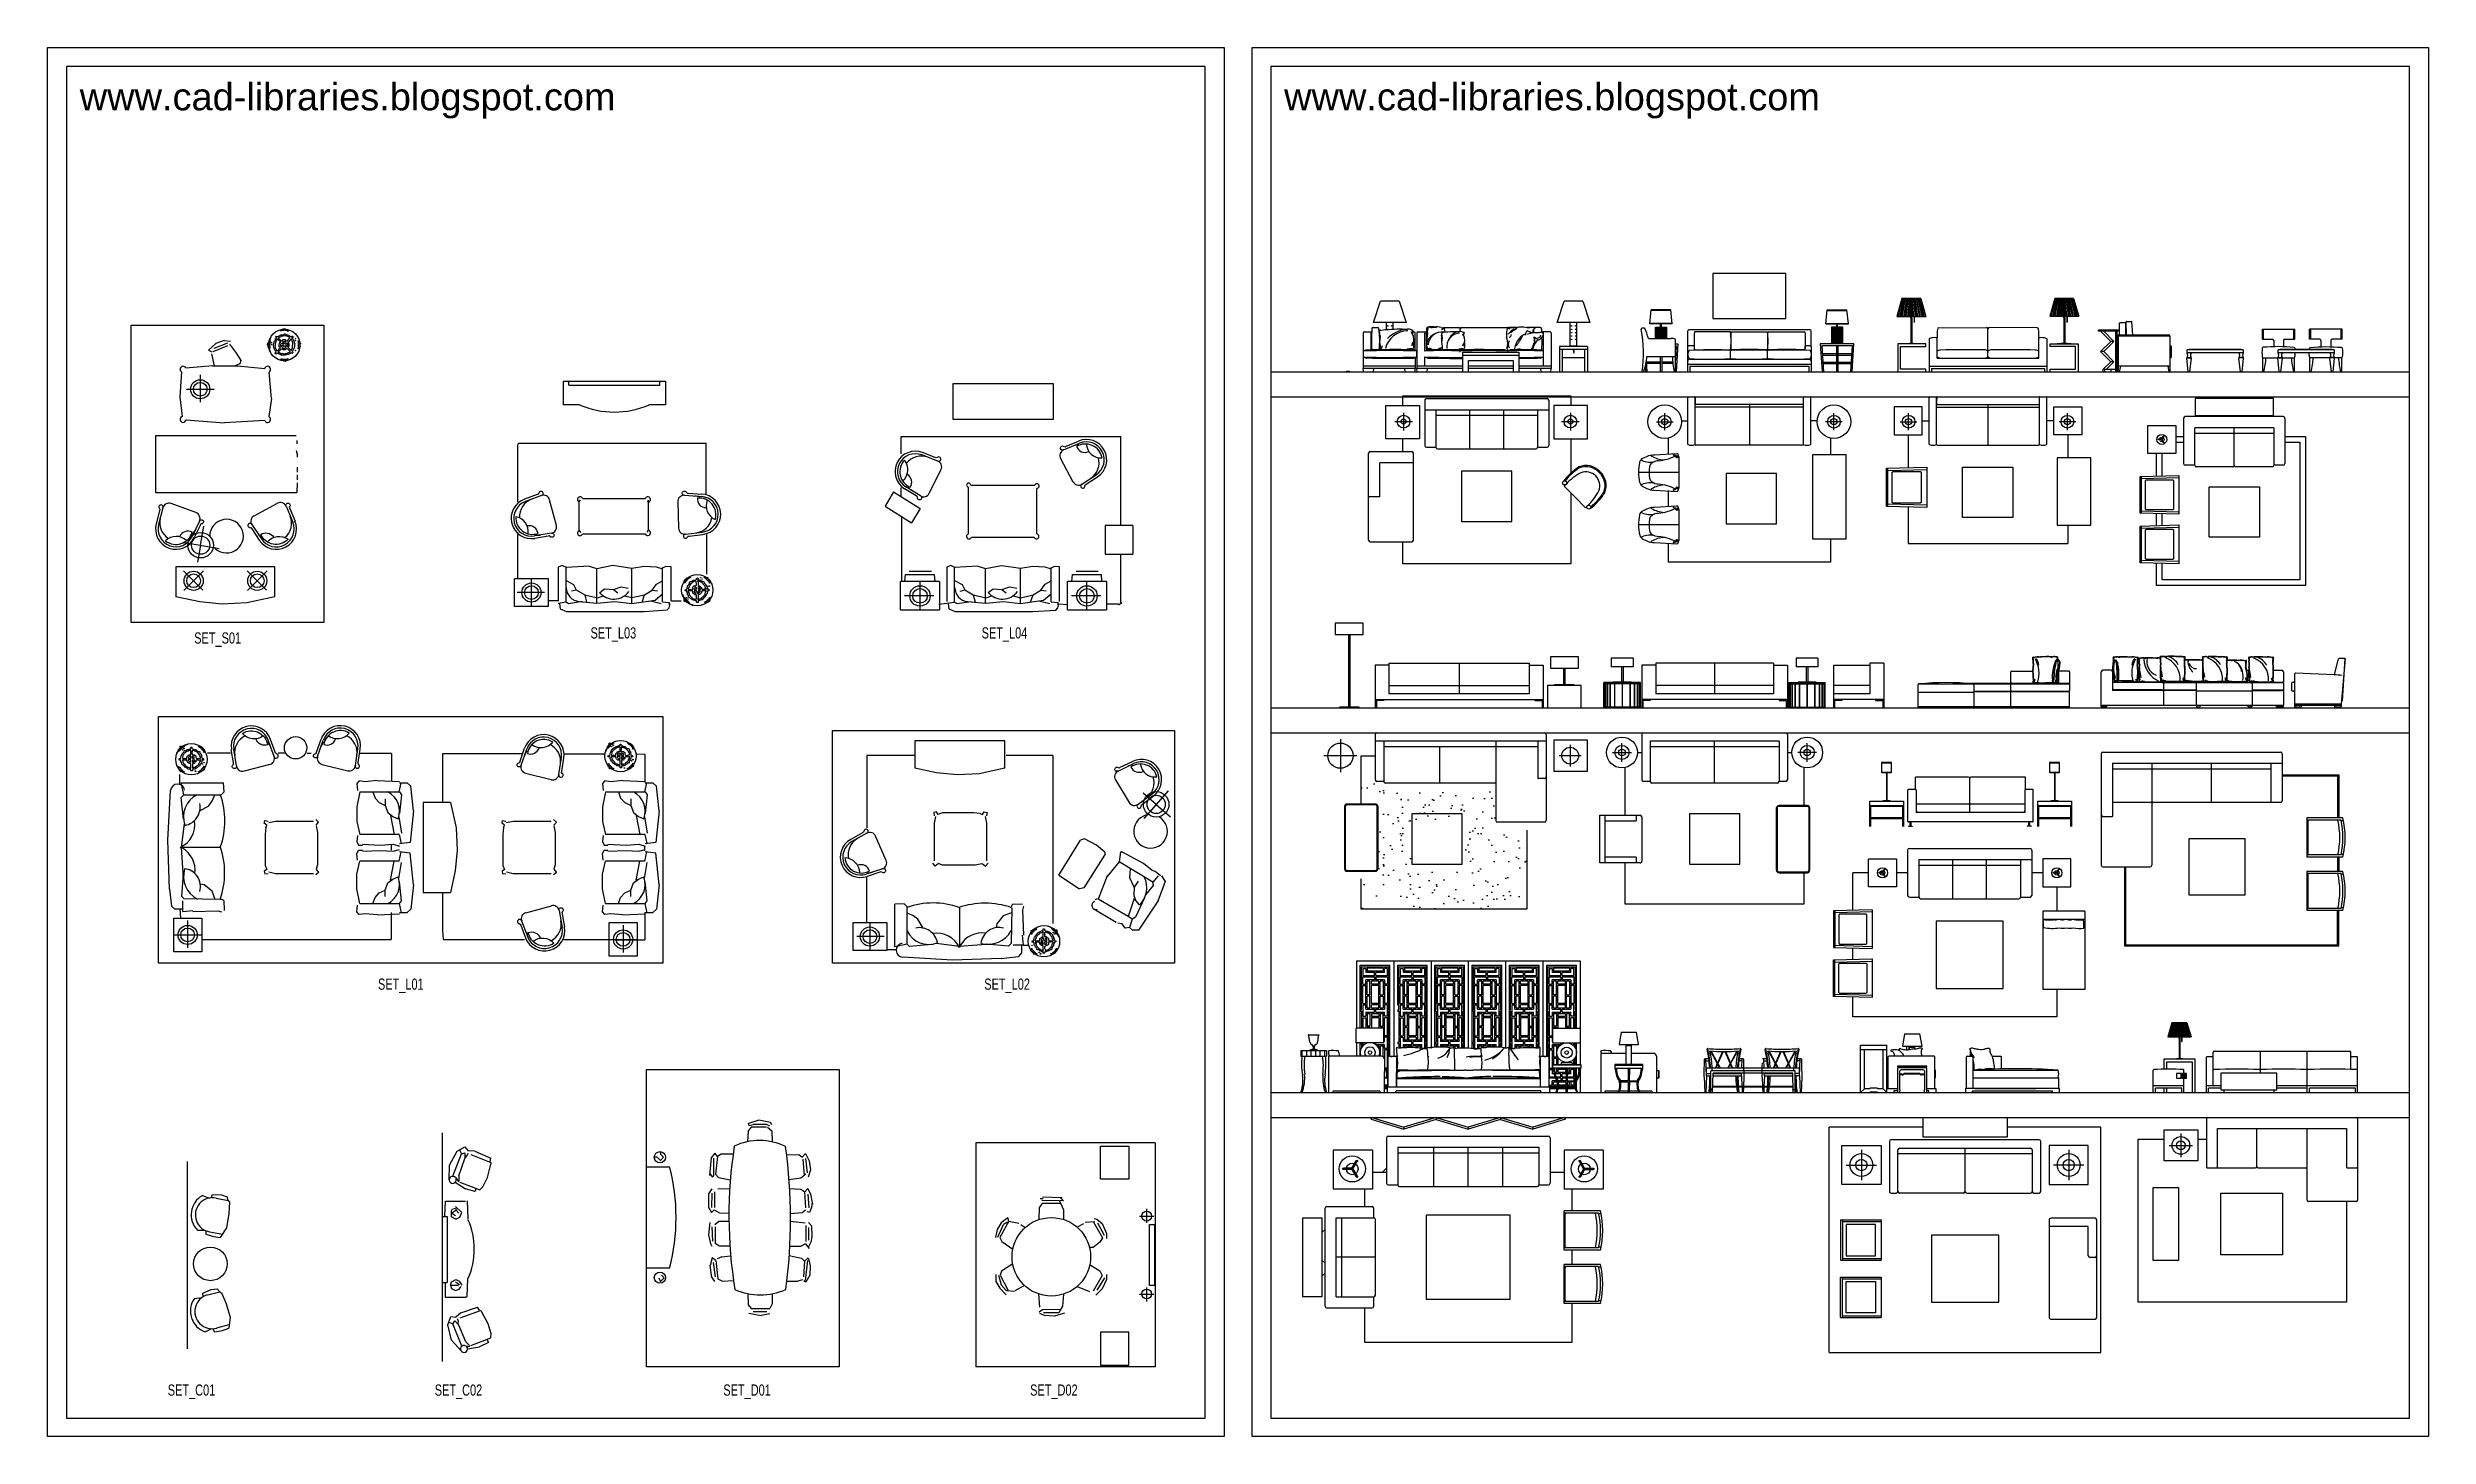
# Model space of a CAD drawing. Header units: inches. Extents: x 4.8 to 47.3, y 10 to 34.8.
import ezdxf
from ezdxf.enums import TextEntityAlignment as Align

# ---------------------------------------------------------------- set-up
doc = ezdxf.new("R2010")
doc.units = ezdxf.units.IN
doc.header["$MEASUREMENT"] = 0
for name, color, linetype in [('02', 2, 'Continuous'), ('1', 1, 'Continuous'), ('4', 4, 'Continuous'), ('8', 8, 'Continuous'), ('kadrbm', 4, 'Continuous')]:
    doc.layers.add(name, color=color, linetype=linetype)
doc.styles.add('bmmm', font='swissel.ttf')
doc.styles.get("Standard").update_dxf_attribs({"font": 'arial.ttf'})

msp = doc.modelspace()

# ---------------------------------------------------------------- texts
at = {"layer": '02', "width": 0.7}
for s, p in [('SET_S01', (7.827, 24.19)), ('SET_L03', (14.891, 24.281)), ('SET_L04', (21.873, 24.281)), ('SET_L01', (11.097, 18.01)), ('SET_L02', (21.92, 18.01)), ('SET_C01', (7.36, 10.762)), ('SET_C02', (12.126, 10.762)), ('SET_D01', (17.278, 10.762)), ('SET_D02', (22.755, 10.762))]:
    msp.add_text(s, height=0.2, dxfattribs=at).set_placement(p, align=Align.CENTER)

# ---------------------------------------------------------------- blocks, each defined once
blk = doc.blocks.new('kadrbm')
at = {"layer": 'kadrbm', "color": 4}
blk.add_lwpolyline([(0, 0), (0, 24.797), (21, 24.797), (21, 0), (0, 0)], close=True, dxfattribs=at)
blk.add_lwpolyline([(20.663, 0.326), (20.663, 24.46), (0.337, 24.46), (0.337, 0.326), (20.663, 0.326)], dxfattribs=at)
at = {"layer": 'kadrbm', "color": 211, "true_color": 0xf674fb, "style": 'bmmm'}
blk.add_text('www.cad-libraries.blogspot.com', height=0.48513, dxfattribs=at).set_placement((0.573, 23.677))

# ---------------------------------------------------------------- hatches: boundary and pattern name
at = {"layer": '8'}
h = msp.add_hatch(dxfattribs=at)
h.set_pattern_fill('SAND', color=256, scale=1.5, angle=270, style=0, pattern_type=2)
h.set_pattern_definition([(270, (1.5493, 61.257), (0.645, -0.885), [0, -0.36, 0, -0.48, 0, -0.84]), (280, (2.2393, 60.642), (1.245103, -0.49633), [0, -0.93, 0, -0.21, 0, -0.795]), (290, (2.0893, 61.152), (1.45592, -0.31611), [0, -0.645, 0, -0.435, 0, -0.945]), (300, (1.9393, 60.567), (1.198346, -0.035596), [0, -0.84, 0, -1.065, 0, -0.765]), (310, (1.7893, 60.822), (1.272839, -0.420125), [0, -0.615, 0, -0.495, 0, -0.855]), (320, (1.6393, 60.192), (0.93802, 0.231126), [0, -0.18, 0, -1.185, 0, -0.705]), (330, (1.4893, 60.477), (1.619673, 0.225356), [0, -0.225, 0, -0.705, 0, -0.81]), (340, (1.3393, 60.837), (0.856191, 0.422655), [0, -0.42, 0, -0.48, 0, -1.095]), (350, (1.1893, 60.732), (1.065233, 0.512815), [0, -0.54, 0, -0.645]), (360, (1.0393, 60.087), (0.69, 1.005), [0, -0.825, 0, -0.465, 0, -1.095]), (10, (1.1893, 61.347), (0.403309, 0.908841), [0, -0.42, 0, -0.87, 0, -0.99]), (20, (1.3393, 61.197), (0.743014, 0.940867), [0, -0.72, 0, -0.57, 0, -0.795]), (30, (1.4893, 61.047), (0.457317, 1.337904), [0, -0.99, 0, -0.315, 0, -1.14]), (40, (1.6393, 60.897), (-0.009125, 0.99098), [0, -0.57, 0, -0.21, 0, -1.17]), (50, (1.7893, 60.747), (-0.200213, 1.558257), [0, -0.165, 0, -0.87, 0, -0.72]), (60, (1.9393, 60.597), (-0.498836, 1.20599), [0, -0.42, 0, -0.495, 0, -0.96]), (70, (2.0893, 60.447), (-0.83256, 1.484265), [0, -0.885, 0, -0.36, 0, -0.615]), (80, (2.2393, 60.297), (-0.755199, 0.727186), [0, -0.57, 0, -0.33, 0, -1.155])])
h.paths.add_polyline_path([(30.642, 20.891), (30.642, 21.561), (28.672, 21.561, -0.414214), (28.642, 21.591), (28.522, 21.591, -0.414214), (28.492, 21.621), (28.492, 22.051), (28.342, 22.051), (28.342, 21.776), (28.242, 21.776), (28.242, 21.187), (28.492, 21.187, -0.414214), (28.542, 21.137), (28.542, 20.037, -0.414214), (28.492, 19.987), (28.242, 19.987), (28.242, 19.451), (31.199, 19.451), (31.199, 20.861), (30.672, 20.861, -0.414214)])
h.paths.add_polyline_path([(30.042, 20.111), (29.142, 20.111), (29.142, 21.011), (30.042, 21.011)], flags=16)
h.paths.add_polyline_path([(29.394, 20.916), (29.394, 20.268), (29.909, 20.268), (29.909, 20.916)], flags=8)

# ---------------------------------------------------------------- linework, layer by layer
at = {"layer": '02'}
for p, q in [((7.793, 29.547), (7.666, 29.429)), ((7.666, 29.429), (7.724, 29.4)), ((7.717, 29.365), (7.767, 29.147)), ((8.003, 29.507), (7.741, 29.397)), ((8.003, 29.556), (7.758, 29.461)), ((7.942, 29.6), (7.793, 29.547)), ((7.942, 29.6), (8.054, 29.591)), ((8.039, 29.539), (8.165, 29.371)), ((8.165, 29.371), (8.243, 29.244)), ((8.741, 29.473), (8.769, 29.386)), ((8.777, 29.659), (8.745, 29.583)), ((7.181, 29.041), (7.151, 28.594)), ((7.736, 29.147), (7.26, 29.107)), ((7.516, 28.988), (7.516, 28.5)), ((7.736, 29.147), (8.181, 29.147)), ((8.221, 29.188), (8.139, 29.147)), ((8.181, 29.147), (8.667, 29.102)), ((8.243, 29.244), (8.221, 29.188)), ((8.787, 28.566), (8.744, 29.039)), ((7.151, 28.594), (7.196, 28.246)), ((7.273, 28.731), (7.767, 28.731)), ((8.787, 28.566), (8.739, 28.243)), ((13.999, 28.454), (13.999, 28.874)), ((13.999, 28.874), (15.819, 28.874)), ((14.099, 28.804), (14.099, 28.874)), ((14.099, 28.804), (15.719, 28.804)), ((15.719, 28.804), (15.719, 28.874)), ((15.819, 28.874), (15.819, 28.454)), ((29.375, 28.536), (29.375, 27.726)), ((29.405, 28.566), (31.56, 28.566)), ((31.59, 28.536), (31.59, 27.726)), ((34.07, 27.752), (34.07, 28.589)), ((34.202, 27.745), (34.202, 28.589)), ((36.138, 27.745), (36.138, 28.589)), ((36.27, 27.752), (36.27, 28.589)), ((38.38, 27.752), (38.38, 28.589)), ((38.512, 27.745), (38.512, 28.589)), ((40.348, 27.745), (40.348, 28.589)), ((40.48, 27.752), (40.48, 28.589)), ((7.263, 28.185), (7.941, 28.132)), ((8.668, 28.176), (7.941, 28.132)), ((14.286, 28.454), (13.999, 28.454)), ((15.819, 28.454), (15.531, 28.454)), ((28.839, 28.155), (29.154, 28.155)), ((28.997, 28.312), (28.997, 27.997)), ((29.375, 28.366), (31.59, 28.366)), ((29.575, 28.366), (29.575, 27.696)), ((29.575, 28.266), (31.39, 28.266)), ((30.18, 27.666), (30.18, 28.366)), ((30.785, 27.666), (30.785, 28.366)), ((31.39, 28.366), (31.39, 27.696)), ((31.819, 28.155), (32.134, 28.155)), ((31.976, 28.312), (31.976, 27.997)), ((36.138, 28.409), (34.202, 28.409)), ((36.138, 28.459), (34.207, 28.459)), ((35.17, 28.459), (35.17, 27.735)), ((38.512, 28.459), (40.343, 28.459)), ((38.512, 28.409), (40.348, 28.409)), ((39.43, 28.459), (39.43, 27.735)), ((42.921, 28.214), (42.921, 27.404)), ((44.701, 28.244), (42.951, 28.244)), ((44.731, 28.214), (44.731, 27.404)), ((6.717, 27.904), (9.229, 27.904)), ((6.717, 27.904), (6.717, 26.888)), ((9.231, 27.64), (9.248, 27.571)), ((9.242, 27.816), (9.242, 27.757)), ((13.186, 27.722), (13.199, 27.766)), ((13.186, 26.723), (13.186, 27.722)), ((13.199, 27.766), (16.55, 27.766)), ((16.55, 26.853), (16.55, 27.766)), ((20.031, 27.889), (23.95, 27.889)), ((20.031, 27.58), (20.031, 27.889)), ((22.929, 27.648), (23.212, 27.766)), ((22.972, 27.714), (23.195, 27.807)), ((23.95, 26.297), (23.95, 27.889)), ((29.405, 27.696), (29.575, 27.696)), ((29.605, 27.666), (31.36, 27.666)), ((31.39, 27.696), (31.56, 27.696)), ((36.128, 27.735), (34.212, 27.735)), ((38.522, 27.735), (40.338, 27.735)), ((44.531, 28.044), (43.121, 28.044)), ((43.121, 27.374), (43.121, 28.044)), ((44.531, 27.944), (43.121, 27.944)), ((43.826, 27.374), (43.826, 28.044)), ((44.531, 28.044), (44.531, 27.374)), ((9.246, 27.587), (9.246, 27.52)), ((9.246, 27.342), (9.246, 27.249)), ((9.246, 27.206), (9.246, 27.113)), ((20.682, 27.449), (20.395, 27.559)), ((20.636, 27.514), (20.411, 27.6)), ((20.531, 26.874), (20.741, 27.298)), ((22.874, 27.495), (23.096, 27.077)), ((23.254, 27.037), (23.51, 27.206)), ((28.373, 26.038), (28.373, 27.588)), ((28.403, 27.618), (29.143, 27.618)), ((29.173, 27.418), (28.573, 27.418)), ((28.573, 26.813), (28.573, 27.418)), ((29.173, 26.038), (29.173, 27.588)), ((30.932, 27.27), (30.032, 27.27)), ((30.032, 27.27), (30.032, 26.37)), ((30.932, 26.37), (30.932, 27.27)), ((33.917, 26.971), (33.917, 27.521)), ((37.618, 27.321), (38.339, 27.341)), ((37.618, 26.64), (37.618, 27.321)), ((37.643, 26.64), (37.643, 27.321)), ((37.643, 27.282), (38.339, 27.301)), ((38.339, 27.341), (38.339, 26.62)), ((42.436, 27.18), (42.436, 27.586)), ((43.121, 27.374), (42.951, 27.374)), ((43.799, 27.344), (43.151, 27.344)), ((44.501, 27.344), (43.855, 27.344)), ((44.701, 27.374), (44.531, 27.374)), ((6.717, 26.888), (9.243, 26.888)), ((9.247, 27.063), (9.243, 26.888)), ((13.531, 26.851), (13.304, 26.767)), ((13.608, 26.832), (13.32, 26.726)), ((14.342, 26.779), (15.459, 26.779)), ((16.159, 26.838), (16.465, 26.817)), ((16.227, 26.878), (16.468, 26.861)), ((19.891, 26.9), (19.741, 26.644)), ((19.891, 26.9), (20.366, 26.602)), ((20.031, 26.812), (20.031, 26.971)), ((20.296, 26.826), (20.09, 26.953)), ((20.374, 26.829), (20.113, 26.99)), ((21.231, 26.148), (21.231, 26.981)), ((21.27, 27.019), (22.411, 27.019)), ((22.45, 26.15), (22.45, 26.962)), ((23.333, 27.036), (23.535, 27.169)), ((28.573, 26.813), (28.373, 26.813)), ((31.897, 27.034), (31.862, 26.999)), ((42.169, 26.519), (42.169, 27.172)), ((42.169, 27.135), (42.838, 27.153)), ((6.791, 26.563), (6.73, 26.329)), ((6.851, 26.615), (6.773, 26.318)), ((7.439, 26.529), (6.995, 26.69)), ((7.501, 26.378), (7.37, 26.101)), ((8.478, 26.474), (8.895, 26.697)), ((9.048, 26.643), (9.167, 26.36)), ((9.114, 26.6), (9.208, 26.377)), ((13.873, 26.299), (13.752, 26.757)), ((14.281, 26.721), (14.307, 26.755)), ((14.281, 26.207), (14.281, 26.721)), ((15.502, 26.747), (15.511, 26.711)), ((15.519, 26.215), (15.519, 26.75)), ((16.042, 26.726), (16.054, 26.252)), ((19.741, 26.644), (20.216, 26.346)), ((20.034, 26.456), (20.034, 25.302)), ((20.366, 26.602), (20.216, 26.346)), ((30.032, 26.37), (30.932, 26.37)), ((32.278, 26.653), (32.243, 26.617)), ((33.917, 26.035), (33.917, 26.585)), ((38.339, 26.62), (37.618, 26.64)), ((38.339, 26.66), (37.643, 26.68)), ((42.838, 26.538), (42.169, 26.557)), ((42.436, 26.297), (42.436, 26.511)), ((7.205, 26.004), (7.854, 25.889)), ((7.513, 26.3), (7.41, 26.082)), ((7.523, 25.947), (7.47, 25.643)), ((7.523, 25.947), (7.583, 26.284)), ((8.437, 26.238), (8.57, 26.036)), ((8.438, 26.317), (8.607, 26.06)), ((13.186, 25.355), (13.186, 26.137)), ((13.785, 26.162), (13.482, 26.112)), ((13.728, 26.108), (13.489, 26.069)), ((14.281, 26.207), (14.307, 26.172)), ((14.342, 26.149), (15.459, 26.149)), ((15.502, 26.181), (15.511, 26.217)), ((16.177, 26.146), (16.482, 26.182)), ((16.247, 26.11), (16.487, 26.139)), ((16.553, 26.137), (16.553, 25.427)), ((21.285, 26.093), (22.401, 26.093)), ((23.672, 26.297), (23.672, 25.786)), ((24.163, 26.297), (23.672, 26.297)), ((24.163, 26.297), (24.163, 25.786)), ((28.403, 26.008), (29.143, 26.008)), ((42.169, 25.635), (42.169, 26.289)), ((42.169, 26.251), (42.838, 26.27)), ((7.081, 25.562), (7.081, 25.025)), ((8.849, 25.562), (7.081, 25.562)), ((8.849, 25.024), (8.849, 25.562)), ((13.98, 25.584), (13.907, 25.557)), ((13.907, 25.557), (13.907, 24.945)), ((14.064, 25.542), (13.98, 25.584)), ((14.462, 25.573), (14.046, 25.547)), ((14.046, 24.933), (14.046, 25.547)), ((14.462, 25.573), (14.595, 25.533)), ((14.595, 25.533), (14.881, 25.589)), ((14.595, 24.914), (14.595, 25.533)), ((14.881, 25.589), (15.222, 25.535)), ((15.222, 25.535), (15.443, 25.575)), ((15.222, 24.906), (15.222, 25.535)), ((15.443, 25.575), (15.656, 25.56)), ((15.656, 25.56), (15.771, 25.527)), ((15.771, 25.543), (15.834, 25.575)), ((15.771, 24.936), (15.771, 25.543)), ((15.834, 25.575), (15.914, 25.565)), ((15.914, 25.565), (15.914, 24.945)), ((20.917, 25.583), (20.844, 25.556)), ((20.844, 25.556), (20.844, 24.944)), ((21.001, 25.541), (20.917, 25.583)), ((21.398, 25.572), (20.983, 25.546)), ((20.983, 24.931), (20.983, 25.546)), ((21.398, 25.572), (21.532, 25.532)), ((21.532, 25.532), (21.818, 25.587)), ((21.532, 24.913), (21.532, 25.532)), ((21.818, 25.587), (22.158, 25.534)), ((22.158, 25.534), (22.379, 25.574)), ((22.158, 24.905), (22.158, 25.534)), ((22.379, 25.574), (22.593, 25.559)), ((22.593, 25.559), (22.707, 25.526)), ((22.707, 25.542), (22.771, 25.574)), ((22.707, 24.935), (22.707, 25.542)), ((22.771, 25.574), (22.851, 25.564)), ((22.851, 25.564), (22.851, 24.944)), ((23.672, 25.786), (24.163, 25.786)), ((23.951, 24.925), (23.951, 25.786)), ((42.838, 25.655), (42.169, 25.673)), ((7.398, 25.311), (7.217, 25.492)), ((7.226, 25.139), (7.576, 25.489)), ((7.398, 25.311), (7.226, 25.139)), ((7.398, 25.311), (7.562, 25.147)), ((8.534, 25.311), (8.352, 25.492)), ((8.362, 25.139), (8.712, 25.489)), ((8.534, 25.311), (8.362, 25.139)), ((8.534, 25.311), (8.698, 25.147)), ((13.66, 25.102), (13.172, 25.102)), ((13.429, 24.859), (13.429, 25.354)), ((14.046, 25.318), (14.181, 25.245)), ((14.146, 25.13), (14.228, 25.151)), ((14.181, 25.245), (14.228, 25.151)), ((14.228, 25.151), (14.38, 25.06)), ((14.647, 25.101), (14.734, 25.166)), ((14.734, 25.166), (14.892, 25.158)), ((14.892, 25.158), (15.032, 25.204)), ((14.892, 25.158), (14.968, 25.098)), ((15.032, 25.204), (15.154, 25.178)), ((15.446, 25.06), (15.583, 25.144)), ((15.583, 25.144), (15.661, 25.252)), ((15.583, 25.144), (15.679, 25.133)), ((15.635, 24.964), (15.771, 25.077)), ((15.661, 25.252), (15.771, 25.313)), ((20.018, 24.793), (20.018, 25.3)), ((20.712, 25.3), (20.018, 25.3)), ((20.097, 25.3), (20.108, 25.423)), ((20.108, 25.423), (20.623, 25.423)), ((20.17, 25.484), (20.568, 25.484)), ((20.365, 24.783), (20.365, 25.31)), ((20.633, 25.3), (20.623, 25.423)), ((20.712, 25.3), (20.712, 24.793)), ((20.983, 25.317), (21.118, 25.244)), ((21.083, 25.129), (21.165, 25.15)), ((21.118, 25.244), (21.165, 25.15)), ((21.165, 25.15), (21.316, 25.059)), ((21.584, 25.1), (21.671, 25.165)), ((21.671, 25.165), (21.828, 25.157)), ((21.828, 25.157), (21.969, 25.203)), ((21.828, 25.157), (21.904, 25.097)), ((21.969, 25.203), (22.091, 25.177)), ((22.383, 25.059), (22.519, 25.143)), ((22.519, 25.143), (22.598, 25.251)), ((22.519, 25.143), (22.615, 25.132)), ((22.572, 24.963), (22.707, 25.076)), ((22.598, 25.251), (22.707, 25.312)), ((23.692, 25.3), (22.998, 25.3)), ((22.998, 24.793), (22.998, 25.3)), ((23.077, 25.3), (23.088, 25.423)), ((23.088, 25.423), (23.603, 25.423)), ((23.15, 25.484), (23.548, 25.484)), ((23.345, 24.783), (23.345, 25.31)), ((23.613, 25.3), (23.603, 25.423)), ((23.692, 25.3), (23.692, 24.793)), ((7.506, 24.935), (7.081, 25.025)), ((7.909, 24.894), (7.506, 24.935)), ((8.347, 24.916), (7.909, 24.894)), ((8.849, 25.024), (8.347, 24.916)), ((13.736, 24.962), (13.896, 24.962)), ((13.907, 24.913), (14.046, 24.933)), ((13.929, 24.902), (13.94, 24.813)), ((13.94, 24.813), (14.054, 24.763)), ((14.046, 24.933), (14.092, 24.909)), ((14.054, 24.763), (15.443, 24.763)), ((14.092, 24.909), (14.339, 24.946)), ((14.277, 24.944), (14.595, 24.914)), ((14.38, 25.06), (14.412, 24.931)), ((14.38, 25.06), (14.609, 25.008)), ((14.595, 24.914), (14.92, 24.944)), ((14.609, 25.008), (14.712, 25.043)), ((14.92, 24.944), (15.222, 24.906)), ((15.09, 25.044), (15.222, 25.011)), ((15.222, 25.011), (15.446, 25.06)), ((15.222, 24.906), (15.635, 24.964)), ((15.404, 24.932), (15.446, 25.06)), ((15.443, 24.763), (15.85, 24.79)), ((15.551, 24.952), (15.746, 24.907)), ((15.771, 24.936), (15.89, 24.923)), ((15.85, 24.79), (15.89, 24.829)), ((15.89, 24.923), (15.89, 24.877)), ((15.89, 24.829), (15.907, 24.9)), ((15.926, 24.953), (16.099, 24.953)), ((16.123, 25.072), (16.155, 24.995)), ((16.229, 24.914), (16.311, 24.873)), ((20.018, 24.793), (20.712, 24.793)), ((20.612, 25.042), (20.091, 25.042)), ((20.7, 24.892), (20.845, 24.912)), ((20.844, 24.912), (20.983, 24.931)), ((20.866, 24.901), (20.877, 24.812)), ((20.877, 24.812), (20.991, 24.761)), ((20.983, 24.931), (21.029, 24.907)), ((20.991, 24.761), (22.38, 24.761)), ((21.029, 24.907), (21.276, 24.944)), ((21.214, 24.943), (21.532, 24.913)), ((21.316, 25.059), (21.349, 24.93)), ((21.316, 25.059), (21.546, 25.007)), ((21.532, 24.913), (21.857, 24.943)), ((21.546, 25.007), (21.649, 25.041)), ((21.857, 24.943), (22.158, 24.905)), ((22.027, 25.043), (22.158, 25.01)), ((22.158, 25.01), (22.383, 25.059)), ((22.158, 24.905), (22.572, 24.963)), ((22.34, 24.931), (22.383, 25.059)), ((22.38, 24.761), (22.787, 24.789)), ((22.488, 24.951), (22.683, 24.906)), ((22.707, 24.935), (22.827, 24.921)), ((22.787, 24.789), (22.827, 24.828)), ((22.827, 24.921), (22.827, 24.876)), ((22.827, 24.828), (22.844, 24.899)), ((22.842, 24.898), (23.004, 24.888)), ((22.998, 24.793), (23.692, 24.793)), ((23.592, 25.042), (23.071, 25.042)), ((23.698, 24.899), (23.909, 24.899)), ((23.909, 24.883), (23.966, 24.925)), ((28.492, 22.569), (28.492, 21.759)), ((31.542, 22.569), (31.542, 21.029)), ((33.25, 22.569), (33.25, 21.759)), ((35.85, 22.569), (35.85, 21.759)), ((7.129, 22.285), (7.089, 22.203)), ((7.287, 22.391), (7.211, 22.359)), ((8.057, 22.235), (7.648, 22.235)), ((8.108, 22.063), (8.071, 22.301)), ((8.162, 22.005), (8.115, 22.308)), ((8.833, 22.174), (8.731, 22.464)), ((8.853, 22.251), (8.772, 22.478)), ((9.025, 22.235), (8.905, 22.235)), ((9.42, 22.235), (9.499, 22.235)), ((9.592, 22.253), (9.672, 22.481)), ((9.612, 22.176), (9.713, 22.466)), ((10.285, 22.011), (10.33, 22.314)), ((10.338, 22.069), (10.374, 22.308)), ((10.932, 22.23), (10.367, 22.23)), ((10.932, 22.23), (10.932, 21.748)), ((11.848, 21.355), (11.848, 22.227)), ((11.848, 22.227), (13.264, 22.227)), ((13.226, 22.093), (13.305, 22.321)), ((13.246, 22.017), (13.347, 22.307)), ((13.918, 21.851), (13.964, 22.155)), ((13.971, 21.909), (14.007, 22.148)), ((14.027, 22.223), (14.732, 22.223)), ((14.789, 22.341), (14.748, 22.26)), ((14.946, 22.448), (14.87, 22.416)), ((15.311, 22.223), (15.45, 22.214)), ((15.45, 22.214), (15.45, 21.707)), ((20.274, 22.195), (19.417, 22.195)), ((19.417, 22.195), (19.417, 20.898)), ((21.881, 22.452), (20.274, 22.452)), ((20.274, 22.452), (20.274, 21.964)), ((21.881, 21.963), (21.881, 22.452)), ((22.734, 22.195), (21.906, 22.195)), ((22.734, 22.195), (22.734, 19.195)), ((31.542, 22.449), (28.492, 22.449)), ((28.642, 22.449), (28.642, 21.729)), ((31.392, 22.349), (28.642, 22.349)), ((29.642, 21.699), (29.642, 22.349)), ((30.642, 22.449), (30.642, 21.029)), ((31.392, 22.449), (31.392, 21.789)), ((35.7, 22.449), (33.4, 22.449)), ((33.4, 22.449), (33.4, 21.729)), ((35.7, 22.349), (33.4, 22.349)), ((34.55, 21.699), (34.55, 22.449)), ((35.7, 22.449), (35.7, 21.729)), ((41.453, 22.224), (41.453, 20.234)), ((41.483, 22.254), (44.652, 22.254)), ((44.682, 22.224), (44.682, 21.384)), ((7.148, 21.854), (7.148, 21.692)), ((7.224, 21.487), (7.175, 21.706)), ((7.175, 21.706), (7.934, 21.706)), ((7.943, 21.541), (7.934, 21.706)), ((8.757, 22.031), (8.298, 21.915)), ((9.69, 22.034), (10.15, 21.92)), ((10.351, 21.737), (10.314, 21.691)), ((10.314, 21.691), (10.323, 21.57)), ((10.462, 21.723), (10.351, 21.737)), ((10.675, 21.745), (10.462, 21.723)), ((10.675, 21.745), (11.076, 21.725)), ((11.067, 21.542), (11.102, 21.705)), ((11.076, 21.702), (11.209, 21.702)), ((11.209, 21.702), (11.276, 21.644)), ((13.323, 21.874), (13.783, 21.761)), ((14.736, 21.737), (14.699, 21.691)), ((14.699, 21.691), (14.708, 21.57)), ((14.847, 21.723), (14.736, 21.737)), ((15.06, 21.745), (14.847, 21.723)), ((15.06, 21.745), (15.461, 21.725)), ((15.452, 21.542), (15.487, 21.705)), ((15.461, 21.702), (15.593, 21.702)), ((15.593, 21.702), (15.661, 21.644)), ((20.66, 21.882), (20.274, 21.964)), ((21.026, 21.845), (20.66, 21.882)), ((21.424, 21.865), (21.026, 21.845)), ((21.881, 21.963), (21.424, 21.865)), ((23.854, 21.759), (24.097, 21.353)), ((23.901, 21.915), (24.178, 22.047)), ((23.941, 21.983), (24.159, 22.087)), ((28.642, 21.729), (28.522, 21.729)), ((30.642, 21.699), (28.672, 21.699)), ((31.512, 21.779), (31.402, 21.779)), ((33.4, 21.729), (33.28, 21.729)), ((35.67, 21.699), (33.43, 21.699)), ((35.82, 21.729), (35.7, 21.729)), ((41.653, 22.054), (41.653, 21.104)), ((41.653, 22.054), (44.682, 22.054)), ((41.653, 21.954), (44.482, 21.954)), ((42.353, 22.054), (42.353, 20.234)), ((44.482, 22.054), (44.482, 21.354)), ((6.938, 20.678), (6.988, 21.565)), ((7.178, 21.444), (7.224, 21.487)), ((7.218, 21.053), (7.178, 21.444)), ((7.224, 21.487), (7.89, 21.487)), ((7.509, 21.202), (7.668, 21.292)), ((7.668, 21.292), (7.734, 21.386)), ((7.734, 21.386), (7.774, 21.487)), ((7.89, 21.487), (7.943, 21.541)), ((10.365, 21.542), (10.312, 21.277)), ((10.312, 21.277), (10.312, 21.015)), ((10.365, 21.542), (11.076, 21.542)), ((10.596, 21.542), (10.636, 21.432)), ((10.636, 21.432), (10.71, 21.35)), ((10.71, 21.35), (10.817, 21.302)), ((10.817, 21.418), (10.817, 21.302)), ((10.817, 21.302), (10.867, 21.174)), ((11.107, 21.489), (11.071, 21.154)), ((11.076, 21.542), (11.107, 21.489)), ((11.324, 21.205), (11.276, 21.644)), ((11.496, 21.355), (11.496, 19.748)), ((11.985, 21.355), (11.496, 21.355)), ((11.985, 21.355), (12.083, 20.898)), ((14.75, 21.542), (14.697, 21.277)), ((14.697, 21.277), (14.697, 21.015)), ((14.75, 21.542), (15.461, 21.542)), ((14.981, 21.542), (15.021, 21.432)), ((15.021, 21.432), (15.095, 21.35)), ((15.095, 21.35), (15.202, 21.302)), ((15.202, 21.418), (15.202, 21.302)), ((15.202, 21.302), (15.252, 21.174)), ((15.492, 21.489), (15.456, 21.154)), ((15.461, 21.542), (15.492, 21.489)), ((15.709, 21.205), (15.661, 21.644)), ((24.257, 21.321), (24.504, 21.502)), ((24.335, 21.324), (24.53, 21.467)), ((24.581, 21.319), (24.348, 21.521)), ((24.793, 21.563), (24.361, 21.065)), ((24.581, 21.319), (24.839, 21.094)), ((27.942, 21.275), (27.942, 20.175)), ((28.492, 21.325), (27.992, 21.325)), ((28.542, 20.175), (28.542, 21.275)), ((36.2, 21.299), (35.7, 21.299)), ((37.321, 20.926), (37.321, 21.376)), ((37.321, 21.376), (37.921, 21.376)), ((37.921, 21.296), (37.321, 21.296)), ((37.905, 21.28), (37.337, 21.28)), ((37.337, 20.926), (37.337, 21.28)), ((37.905, 21.28), (37.905, 20.926)), ((37.921, 21.376), (37.921, 20.926)), ((37.998, 21.016), (37.998, 21.576)), ((38.138, 21.586), (38.008, 21.586)), ((38.148, 21.576), (38.148, 21.176)), ((39.083, 21.326), (38.148, 21.326)), ((40.088, 21.326), (39.123, 21.326)), ((40.088, 21.576), (40.088, 21.176)), ((40.228, 21.586), (40.098, 21.586)), ((40.238, 21.016), (40.238, 21.576)), ((40.32, 20.926), (40.32, 21.376)), ((40.32, 21.376), (40.92, 21.376)), ((40.92, 21.296), (40.32, 21.296)), ((40.336, 20.926), (40.336, 21.28)), ((40.904, 21.28), (40.336, 21.28)), ((40.904, 21.28), (40.904, 20.926)), ((40.92, 21.376), (40.92, 20.926)), ((7.179, 20.552), (7.234, 20.97)), ((8.66, 20.982), (8.67, 21.03)), ((8.704, 20.949), (8.66, 20.982)), ((8.67, 21.03), (8.731, 21.021)), ((8.688, 20.908), (8.676, 20.785)), ((8.688, 20.908), (8.704, 20.949)), ((8.74, 20.996), (8.859, 21.021)), ((8.859, 21.021), (9.536, 21.021)), ((9.63, 21.004), (9.578, 21.048)), ((9.584, 20.946), (9.63, 21.004)), ((9.585, 20.939), (9.608, 20.816)), ((10.312, 21.015), (10.367, 20.783)), ((10.867, 21.174), (10.953, 21.105)), ((10.914, 21.121), (10.98, 20.783)), ((10.914, 21.121), (11.05, 21.064)), ((11.06, 21.096), (11.108, 20.808)), ((11.324, 21.205), (11.265, 20.639)), ((12.083, 20.898), (12.103, 20.5)), ((12.904, 20.982), (12.913, 21.03)), ((12.947, 20.949), (12.904, 20.982)), ((12.913, 21.03), (12.974, 21.021)), ((12.931, 20.908), (12.92, 20.785)), ((12.931, 20.908), (12.947, 20.949)), ((12.983, 20.996), (13.103, 21.021)), ((13.103, 21.021), (13.779, 21.021)), ((13.873, 21.004), (13.821, 21.048)), ((13.827, 20.946), (13.873, 21.004)), ((13.828, 20.939), (13.852, 20.816)), ((14.697, 21.015), (14.752, 20.783)), ((15.252, 21.174), (15.338, 21.105)), ((15.299, 21.121), (15.365, 20.783)), ((15.299, 21.121), (15.435, 21.064)), ((15.445, 21.096), (15.493, 20.808)), ((15.709, 21.205), (15.65, 20.639)), ((20.658, 21.184), (20.61, 21.175)), ((20.61, 21.175), (20.618, 21.113)), ((20.644, 21.105), (20.618, 20.985)), ((20.618, 20.985), (20.618, 20.309)), ((20.69, 21.14), (20.658, 21.184)), ((20.76, 21.168), (20.69, 21.14)), ((21.317, 21.168), (20.76, 21.168)), ((21.439, 21.157), (21.317, 21.168)), ((21.439, 21.157), (21.481, 21.14)), ((21.481, 21.14), (21.513, 21.184)), ((21.513, 21.184), (21.561, 21.175)), ((21.527, 21.105), (21.553, 20.985)), ((21.561, 21.175), (21.553, 21.113)), ((21.553, 20.985), (21.553, 20.309)), ((31.512, 20.999), (30.672, 20.999)), ((32.499, 20.274), (32.499, 21.124)), ((32.499, 21.124), (33.22, 21.124)), ((32.599, 20.274), (32.599, 21.124)), ((32.599, 21.024), (33.15, 21.024)), ((33.15, 21.124), (33.15, 21.024)), ((33.25, 21.094), (33.25, 20.304)), ((35.65, 21.249), (35.65, 20.149)), ((36.25, 20.149), (36.25, 21.249)), ((37.905, 21.08), (37.337, 21.08)), ((37.905, 21.064), (37.337, 21.064)), ((40.228, 21.006), (38.008, 21.006)), ((38.008, 20.931), (38.078, 20.931)), ((38.008, 20.931), (38.008, 20.926)), ((38.078, 20.931), (38.078, 20.926)), ((40.088, 21.176), (38.148, 21.176)), ((40.128, 20.931), (40.128, 20.926)), ((40.198, 20.931), (40.128, 20.931)), ((40.198, 20.931), (40.198, 20.926)), ((40.904, 21.08), (40.336, 21.08)), ((40.904, 21.064), (40.336, 21.064)), ((41.483, 21.104), (41.653, 21.104)), ((45.766, 21.077), (45.12, 21.077)), ((45.12, 21.077), (45.12, 20.379)), ((45.734, 21.039), (45.12, 21.039)), ((45.138, 21.019), (45.138, 20.437)), ((45.777, 21.026), (45.736, 21.026)), ((6.967, 19.807), (6.938, 20.678)), ((7.873, 20.552), (7.16, 20.552)), ((7.219, 20.005), (7.179, 20.552)), ((8.676, 20.785), (8.676, 20.228)), ((9.608, 20.816), (9.608, 20.237)), ((10.322, 20.766), (10.313, 20.654)), ((10.313, 20.654), (10.34, 20.59)), ((10.313, 20.436), (10.34, 20.499)), ((10.322, 20.324), (10.313, 20.436)), ((10.34, 20.59), (10.41, 20.59)), ((10.34, 20.499), (10.41, 20.499)), ((11.067, 20.783), (10.367, 20.783)), ((10.41, 20.606), (10.734, 20.593)), ((10.41, 20.484), (10.734, 20.497)), ((10.734, 20.593), (10.961, 20.608)), ((10.734, 20.497), (10.961, 20.482)), ((10.923, 20.604), (10.923, 20.503)), ((10.961, 20.608), (11.075, 20.575)), ((10.961, 20.482), (11.075, 20.515)), ((11.067, 20.783), (11.102, 20.62)), ((11.067, 20.307), (11.102, 20.47)), ((11.265, 20.639), (11.075, 20.616)), ((11.265, 20.451), (11.075, 20.473)), ((11.324, 19.885), (11.265, 20.451)), ((12.103, 20.5), (12.066, 20.134)), ((12.92, 20.785), (12.92, 20.228)), ((13.852, 20.816), (13.852, 20.237)), ((14.707, 20.766), (14.698, 20.654)), ((14.698, 20.654), (14.725, 20.59)), ((14.698, 20.436), (14.725, 20.499)), ((14.707, 20.324), (14.698, 20.436)), ((14.725, 20.59), (14.795, 20.59)), ((14.725, 20.499), (14.795, 20.499)), ((15.452, 20.783), (14.752, 20.783)), ((14.795, 20.606), (15.119, 20.593)), ((14.795, 20.484), (15.119, 20.497)), ((15.119, 20.593), (15.346, 20.608)), ((15.119, 20.497), (15.346, 20.482)), ((15.346, 20.608), (15.46, 20.575)), ((15.346, 20.482), (15.46, 20.515)), ((15.448, 20.58), (15.448, 20.487)), ((15.452, 20.783), (15.487, 20.62)), ((15.452, 20.307), (15.487, 20.47)), ((15.65, 20.639), (15.46, 20.616)), ((15.65, 20.451), (15.46, 20.473)), ((15.709, 19.885), (15.65, 20.451)), ((19.339, 20.811), (19.128, 20.694)), ((19.417, 20.805), (19.149, 20.655)), ((19.763, 20.32), (19.572, 20.753)), ((22.845, 20.054), (23.229, 20.678)), ((23.303, 20.707), (23.229, 20.678)), ((23.293, 19.828), (23.664, 20.414)), ((23.513, 20.59), (23.303, 20.707)), ((23.663, 20.469), (23.513, 20.59)), ((23.663, 20.469), (23.664, 20.414)), ((23.942, 20.472), (23.918, 20.292)), ((23.942, 20.472), (23.966, 20.472)), ((24.354, 20.265), (23.966, 20.472)), ((37.996, 20.503), (37.996, 19.693)), ((38.026, 20.533), (40.181, 20.533)), ((40.211, 20.503), (40.211, 19.693)), ((45.734, 20.417), (45.12, 20.417)), ((45.777, 20.427), (45.736, 20.427)), ((7.186, 19.677), (7.219, 20.077)), ((8.704, 20.159), (8.66, 20.126)), ((8.66, 20.126), (8.67, 20.078)), ((8.67, 20.078), (8.731, 20.087)), ((8.676, 20.228), (8.704, 20.159)), ((8.74, 20.112), (8.859, 20.087)), ((8.859, 20.087), (9.536, 20.087)), ((9.63, 20.104), (9.578, 20.06)), ((9.608, 20.237), (9.584, 20.162)), ((9.584, 20.162), (9.63, 20.104)), ((10.312, 20.075), (10.367, 20.307)), ((10.312, 19.813), (10.312, 20.075)), ((11.067, 20.307), (10.367, 20.307)), ((10.867, 19.916), (10.953, 19.985)), ((10.914, 19.969), (10.98, 20.307)), ((10.914, 19.969), (11.05, 20.026)), ((11.06, 19.994), (11.108, 20.282)), ((12.066, 20.134), (11.985, 19.748)), ((12.947, 20.159), (12.904, 20.126)), ((12.904, 20.126), (12.913, 20.078)), ((12.913, 20.078), (12.974, 20.087)), ((12.92, 20.228), (12.947, 20.159)), ((12.983, 20.112), (13.103, 20.087)), ((13.103, 20.087), (13.779, 20.087)), ((13.873, 20.104), (13.821, 20.06)), ((13.852, 20.237), (13.827, 20.162)), ((13.827, 20.162), (13.873, 20.104)), ((14.697, 20.075), (14.752, 20.307)), ((14.697, 19.813), (14.697, 20.075)), ((15.452, 20.307), (14.752, 20.307)), ((15.252, 19.916), (15.338, 19.985)), ((15.299, 19.969), (15.365, 20.307)), ((15.299, 19.969), (15.435, 20.026)), ((15.445, 19.994), (15.493, 20.282)), ((19.697, 20.171), (19.405, 20.074)), ((19.412, 20.018), (19.412, 19.197)), ((19.649, 20.109), (19.419, 20.032)), ((20.635, 20.214), (20.592, 20.267)), ((20.694, 20.261), (20.635, 20.214)), ((20.769, 20.236), (20.694, 20.261)), ((21.347, 20.236), (20.769, 20.236)), ((21.47, 20.259), (21.347, 20.236)), ((21.477, 20.261), (21.536, 20.214)), ((21.536, 20.214), (21.579, 20.267)), ((22.845, 20.054), (23.213, 19.81)), ((23.708, 20.046), (23.545, 19.629)), ((23.918, 20.292), (23.7, 20.024)), ((24.524, 19.929), (23.918, 20.292)), ((24.111, 20.006), (24.12, 20.171)), ((24.188, 19.844), (24.111, 20.006)), ((24.51, 20.141), (24.354, 20.265)), ((24.564, 20.123), (24.51, 20.141)), ((24.619, 20.045), (24.524, 19.929)), ((24.659, 20.046), (24.564, 20.123)), ((24.675, 20.046), (24.744, 19.944)), ((27.992, 20.125), (28.492, 20.125)), ((33.22, 20.274), (32.499, 20.274)), ((33.15, 20.374), (32.599, 20.374)), ((33.15, 20.374), (33.15, 20.274)), ((35.7, 20.099), (36.2, 20.099)), ((37.297, 20.348), (37.797, 20.348)), ((37.297, 19.848), (37.297, 20.348)), ((37.797, 20.348), (37.797, 19.848)), ((38.196, 20.333), (38.196, 19.663)), ((38.196, 20.333), (40.211, 20.333)), ((38.196, 20.233), (40.011, 20.233)), ((38.801, 19.633), (38.801, 20.333)), ((39.406, 19.633), (39.406, 20.333)), ((40.011, 20.333), (40.011, 19.663)), ((40.409, 20.348), (40.409, 19.848)), ((40.909, 20.348), (40.409, 20.348)), ((40.909, 19.848), (40.909, 20.348)), ((41.483, 20.204), (42.323, 20.204)), ((45.766, 20.379), (45.12, 20.379)), ((45.12, 20.122), (45.12, 19.424)), ((45.766, 20.122), (45.12, 20.122)), ((45.734, 20.084), (45.12, 20.084)), ((45.138, 20.064), (45.138, 19.482)), ((45.777, 20.072), (45.736, 20.072)), ((6.967, 19.807), (7.003, 19.501)), ((7.231, 19.631), (7.186, 19.677)), ((7.206, 19.407), (7.206, 19.596)), ((7.872, 19.619), (7.231, 19.631)), ((7.587, 19.883), (7.516, 19.897)), ((7.727, 19.769), (7.587, 19.883)), ((7.783, 19.621), (7.727, 19.769)), ((7.937, 19.604), (7.877, 19.634)), ((7.937, 19.604), (7.942, 19.426)), ((10.365, 19.548), (10.312, 19.813)), ((10.596, 19.548), (10.636, 19.657)), ((10.636, 19.657), (10.71, 19.74)), ((10.71, 19.74), (10.817, 19.788)), ((10.817, 19.788), (10.867, 19.916)), ((10.817, 19.672), (10.817, 19.788)), ((11.107, 19.6), (11.071, 19.935)), ((11.076, 19.548), (11.107, 19.6)), ((11.324, 19.885), (11.276, 19.446)), ((11.496, 19.748), (11.985, 19.748)), ((11.838, 19.748), (11.838, 19.073)), ((14.75, 19.548), (14.697, 19.813)), ((14.981, 19.548), (15.021, 19.657)), ((15.021, 19.657), (15.095, 19.74)), ((15.095, 19.74), (15.202, 19.788)), ((15.202, 19.788), (15.252, 19.916)), ((15.202, 19.672), (15.202, 19.788)), ((15.492, 19.6), (15.456, 19.935)), ((15.461, 19.548), (15.492, 19.6)), ((15.709, 19.885), (15.661, 19.446)), ((23.293, 19.828), (23.213, 19.81)), ((23.527, 19.632), (23.488, 19.612)), ((24.082, 19.315), (23.545, 19.629)), ((24.186, 19.636), (24.082, 19.315)), ((24.188, 19.844), (24.182, 19.693)), ((24.182, 19.693), (24.22, 19.598)), ((24.285, 19.528), (24.186, 19.636)), ((24.257, 19.949), (24.188, 19.844)), ((24.374, 19.651), (24.209, 19.303)), ((24.624, 19.61), (24.267, 19.073)), ((24.396, 19.706), (24.536, 19.872)), ((24.536, 19.872), (24.524, 19.929)), ((24.744, 19.944), (24.61, 19.589)), ((37.797, 19.848), (37.297, 19.848)), ((38.026, 19.663), (38.196, 19.663)), ((38.226, 19.633), (39.981, 19.633)), ((40.011, 19.663), (40.181, 19.663)), ((40.409, 19.848), (40.909, 19.848)), ((7.065, 19.447), (7.003, 19.501)), ((7.206, 19.447), (7.065, 19.447)), ((7.149, 19.45), (7.161, 19.287)), ((7.206, 19.407), (7.381, 19.426)), ((7.291, 19.244), (7.291, 18.756)), ((7.381, 19.404), (7.83, 19.418)), ((7.83, 19.418), (7.897, 19.403)), ((10.314, 19.399), (10.323, 19.52)), ((10.351, 19.353), (10.314, 19.399)), ((10.462, 19.367), (10.351, 19.353)), ((10.365, 19.548), (11.076, 19.548)), ((10.675, 19.345), (10.462, 19.367)), ((10.675, 19.345), (11.076, 19.365)), ((10.922, 19.388), (10.922, 18.905)), ((11.067, 19.548), (11.102, 19.385)), ((11.076, 19.388), (11.209, 19.388)), ((11.209, 19.388), (11.276, 19.446)), ((13.237, 19.161), (13.323, 18.935)), ((13.254, 19.238), (13.364, 18.951)), ((13.328, 19.383), (13.784, 19.51)), ((13.921, 19.424), (13.976, 19.122)), ((13.976, 19.367), (14.019, 19.129)), ((14.699, 19.399), (14.708, 19.52)), ((14.736, 19.353), (14.699, 19.399)), ((14.847, 19.367), (14.736, 19.353)), ((14.75, 19.548), (15.461, 19.548)), ((15.06, 19.345), (14.847, 19.367)), ((15.06, 19.345), (15.461, 19.365)), ((15.065, 19.165), (15.065, 18.676)), ((15.451, 19.395), (15.451, 18.902)), ((15.452, 19.548), (15.487, 19.385)), ((15.461, 19.388), (15.593, 19.388)), ((15.593, 19.388), (15.661, 19.446)), ((19.47, 19.203), (19.47, 18.708)), ((20.081, 19.545), (19.915, 19.536)), ((19.915, 18.778), (19.915, 19.536)), ((20.134, 19.492), (20.081, 19.545)), ((20.134, 18.826), (20.134, 19.492)), ((20.235, 19.336), (20.134, 19.376)), ((20.329, 19.271), (20.235, 19.336)), ((20.419, 19.111), (20.329, 19.271)), ((21.069, 19.475), (21.069, 18.762)), ((21.738, 19.189), (21.724, 19.118)), ((21.852, 19.33), (21.738, 19.189)), ((22, 19.385), (21.852, 19.33)), ((22.017, 19.54), (21.987, 19.48)), ((22.002, 19.474), (21.99, 18.834)), ((22.017, 19.54), (22.195, 19.545)), ((22.203, 19.432), (22.218, 19.5)), ((22.217, 18.983), (22.203, 19.432)), ((22.737, 19.104), (22.655, 19.145)), ((23.869, 19.208), (23.469, 19.451)), ((23.975, 19.184), (23.895, 19.2)), ((24.028, 19.112), (23.975, 19.184)), ((24.151, 19.268), (24.082, 19.315)), ((24.151, 19.268), (24.104, 19.121)), ((24.209, 19.303), (24.151, 19.268)), ((37.365, 19.438), (36.673, 19.419)), ((36.673, 19.419), (36.673, 18.765)), ((36.696, 19.419), (36.696, 18.765)), ((37.365, 19.399), (36.696, 19.381)), ((37.365, 19.438), (37.365, 18.746)), ((38.503, 19.233), (38.503, 18.033)), ((39.703, 19.233), (38.503, 19.233)), ((39.703, 18.033), (39.703, 19.233)), ((41.159, 19.413), (40.409, 19.413)), ((40.409, 19.413), (40.409, 18.013)), ((41.159, 19.263), (40.409, 19.263)), ((41.159, 19.413), (41.159, 18.013)), ((45.734, 19.462), (45.12, 19.462)), ((45.766, 19.424), (45.12, 19.424)), ((45.777, 19.472), (45.736, 19.472)), ((7.048, 18.988), (7.543, 18.988)), ((7.547, 18.905), (10.922, 18.905)), ((11.838, 19.073), (11.852, 18.906)), ((11.852, 18.906), (13.305, 18.906)), ((14.826, 18.9), (14.003, 18.9)), ((14.822, 18.908), (15.317, 18.908)), ((14.92, 18.902), (15.451, 18.902)), ((19.727, 18.96), (19.239, 18.96)), ((19.94, 18.723), (19.782, 18.723)), ((20.134, 18.826), (19.915, 18.778)), ((20.177, 18.78), (20.134, 18.826)), ((20.569, 18.82), (20.177, 18.78)), ((21.069, 18.781), (20.651, 18.836)), ((21.616, 18.821), (21.069, 18.781)), ((21.945, 18.788), (21.544, 18.822)), ((21.99, 18.834), (21.945, 18.788)), ((22.215, 18.808), (22.026, 18.808)), ((22.175, 18.808), (22.175, 18.668)), ((22.215, 18.808), (22.196, 18.983)), ((22.292, 18.802), (22.215, 18.802)), ((22.843, 18.947), (22.811, 19.023)), ((24.104, 19.121), (24.028, 19.112)), ((24.161, 19.072), (24.104, 19.121)), ((24.267, 19.073), (24.161, 19.072)), ((36.673, 18.765), (37.365, 18.746)), ((36.696, 18.803), (37.365, 18.784)), ((20.943, 18.54), (20.057, 18.591)), ((21.814, 18.569), (20.943, 18.54)), ((21.814, 18.569), (22.121, 18.605)), ((22.175, 18.668), (22.121, 18.605)), ((36.673, 18.541), (37.365, 18.561)), ((36.673, 17.888), (36.673, 18.541)), ((36.696, 17.888), (36.696, 18.541)), ((36.696, 18.504), (37.365, 18.522)), ((37.365, 18.561), (37.365, 17.869)), ((37.365, 17.869), (36.673, 17.888)), ((37.365, 17.907), (36.696, 17.926)), ((38.503, 18.033), (39.703, 18.033)), ((41.159, 18.013), (40.409, 18.013)), ((28.419, 15.696), (28.429, 15.73)), ((28.429, 15.73), (29.004, 15.557)), ((29.578, 15.73), (29.004, 15.557)), ((29.578, 15.73), (29.578, 15.693)), ((29.578, 15.73), (30.153, 15.557)), ((30.728, 15.73), (30.153, 15.557)), ((30.728, 15.73), (31.303, 15.557)), ((30.728, 15.73), (30.728, 15.693)), ((31.877, 15.73), (31.303, 15.557)), ((31.887, 15.696), (31.877, 15.73)), ((11.841, 11.373), (11.841, 15.453)), ((17.299, 15.488), (17.283, 15.295)), ((17.354, 15.561), (17.299, 15.488)), ((17.485, 15.682), (17.303, 15.624)), ((17.354, 15.561), (17.625, 15.561)), ((17.388, 15.611), (17.616, 15.611)), ((17.697, 15.638), (17.485, 15.682)), ((17.616, 15.611), (17.676, 15.581)), ((17.644, 15.553), (17.717, 15.489)), ((17.722, 15.595), (17.697, 15.638)), ((17.717, 15.489), (17.726, 15.292)), ((28.419, 15.696), (29.004, 15.521)), ((28.693, 15.366), (28.693, 14.556)), ((28.723, 15.396), (31.583, 15.396)), ((29.578, 15.693), (29.004, 15.521)), ((29.004, 15.557), (29.004, 15.521)), ((29.578, 15.693), (30.153, 15.521)), ((30.728, 15.693), (30.153, 15.521)), ((30.153, 15.557), (30.153, 15.521)), ((30.728, 15.693), (31.303, 15.521)), ((31.887, 15.696), (31.303, 15.521)), ((31.303, 15.557), (31.303, 15.521)), ((31.613, 15.366), (31.613, 14.556)), ((7.289, 11.595), (7.289, 14.942)), ((11.959, 14.617), (11.964, 14.879)), ((11.964, 14.879), (12.101, 15.127)), ((12.026, 14.678), (12.178, 15.078)), ((12.101, 15.127), (12.242, 15.203)), ((12.132, 14.685), (12.242, 14.994)), ((12.143, 15.15), (12.178, 15.078)), ((12.188, 15.081), (12.239, 15.096)), ((12.239, 15.096), (12.242, 14.994)), ((12.242, 15.203), (12.298, 15.132)), ((12.418, 15.13), (12.298, 15.132)), ((12.349, 15.07), (12.702, 14.925)), ((12.418, 15.13), (12.704, 15.004)), ((12.643, 14.656), (12.704, 14.897)), ((12.692, 14.938), (12.704, 15.004)), ((12.702, 14.925), (12.704, 14.897)), ((16.638, 15.009), (16.61, 14.695)), ((16.702, 15.094), (16.638, 15.009)), ((16.681, 15.003), (16.681, 14.686)), ((16.751, 15.035), (16.702, 15.094)), ((16.751, 15.035), (16.715, 14.715)), ((16.814, 15.073), (16.751, 15.035)), ((17.029, 15.073), (16.814, 15.073)), ((17.983, 15.059), (18.202, 15.068)), ((18.202, 15.068), (18.262, 15.023)), ((18.262, 15.023), (18.322, 15.083)), ((18.276, 14.986), (18.298, 14.695)), ((18.322, 15.083), (18.386, 14.954)), ((18.322, 14.994), (18.349, 14.74)), ((18.386, 14.954), (18.409, 14.794)), ((21.36, 15.277), (21.36, 11.277)), ((24.56, 15.277), (21.36, 15.277)), ((24.56, 15.277), (24.56, 11.277)), ((28.44, 15.148), (27.74, 15.148)), ((27.74, 15.148), (27.74, 14.448)), ((28.44, 15.148), (28.44, 14.448)), ((28.893, 15.196), (28.893, 14.526)), ((28.893, 15.196), (31.413, 15.196)), ((28.893, 15.096), (31.413, 15.096)), ((29.538, 14.496), (29.538, 15.196)), ((30.153, 14.496), (30.153, 15.196)), ((30.768, 14.496), (30.768, 15.196)), ((31.413, 15.196), (31.413, 14.526)), ((32.563, 15.148), (31.863, 15.148)), ((31.863, 15.148), (31.863, 14.448)), ((32.563, 15.148), (32.563, 14.448)), ((12.068, 14.573), (12.252, 14.457)), ((12.071, 14.655), (12.13, 14.58)), ((12.132, 14.685), (12.135, 14.597)), ((12.153, 14.576), (12.509, 14.438)), ((12.419, 14.405), (12.252, 14.457)), ((12.419, 14.405), (12.446, 14.463)), ((12.509, 14.438), (12.563, 14.488)), ((12.563, 14.488), (12.643, 14.656)), ((16.65, 14.452), (16.589, 14.365)), ((16.613, 14.728), (16.657, 14.668)), ((16.657, 14.668), (16.681, 14.686)), ((16.715, 14.715), (16.77, 14.66)), ((16.968, 14.457), (16.753, 14.447)), ((16.77, 14.66), (16.979, 14.618)), ((18.235, 14.647), (18.026, 14.618)), ((18.036, 14.458), (18.235, 14.447)), ((18.328, 14.717), (18.235, 14.647)), ((18.311, 14.402), (18.362, 14.463)), ((18.362, 14.463), (18.413, 14.36)), ((18.409, 14.794), (18.366, 14.664)), ((28.693, 14.826), (28.616, 14.748)), ((28.723, 14.526), (28.893, 14.526)), ((28.923, 14.496), (31.383, 14.496)), ((31.413, 14.526), (31.583, 14.526)), ((7.556, 14.337), (7.684, 14.291)), ((7.712, 14.295), (7.733, 14.354)), ((7.733, 14.354), (7.894, 14.348)), ((7.799, 14.289), (8.015, 14.244)), ((7.894, 14.348), (7.997, 14.309)), ((8.015, 14.244), (7.997, 14.309)), ((8.013, 14.244), (8.036, 14.216)), ((8.036, 14.216), (8.028, 14.017)), ((11.885, 13.969), (11.894, 14.236)), ((11.894, 14.236), (12.252, 14.236)), ((11.999, 14.061), (12.019, 14.096)), ((11.999, 13.952), (11.999, 14.061)), ((12.075, 14.142), (12.184, 14.034)), ((12.15, 13.947), (12.184, 14.034)), ((12.282, 14.24), (12.291, 13.917)), ((16.589, 14.365), (16.589, 14.126)), ((16.589, 14.126), (16.641, 14.031)), ((16.641, 14.031), (16.692, 14.082)), ((16.651, 14.376), (16.642, 14.122)), ((16.692, 14.082), (16.785, 14.028)), ((16.699, 14.402), (16.699, 14.122)), ((16.785, 14.028), (16.954, 14.019)), ((18.263, 14.028), (18.052, 14.008)), ((18.235, 14.447), (18.311, 14.402)), ((18.319, 14.074), (18.263, 14.028)), ((18.327, 14.114), (18.311, 14.402)), ((18.394, 14.035), (18.349, 14.044)), ((18.361, 14.359), (18.379, 14.114)), ((18.426, 14.12), (18.394, 14.035)), ((18.413, 14.36), (18.445, 14.18)), ((18.437, 14.224), (18.426, 14.12)), ((22.495, 14.121), (22.486, 13.905)), ((22.553, 14.197), (22.495, 14.121)), ((22.562, 14.276), (22.511, 14.276)), ((22.926, 14.238), (22.537, 14.249)), ((22.903, 14.297), (22.551, 14.307)), ((22.553, 14.197), (22.876, 14.197)), ((22.857, 14.239), (22.926, 14.079)), ((22.87, 14.298), (22.926, 14.238)), ((22.926, 14.079), (22.926, 13.908)), ((24.41, 14.099), (24.41, 13.847)), ((27.596, 12.358), (27.596, 14.108)), ((27.626, 14.138), (28.436, 14.138)), ((28.44, 14.448), (27.74, 14.448)), ((28.466, 13.938), (28.466, 14.108)), ((32.563, 14.448), (31.863, 14.448)), ((32.512, 14.059), (31.866, 14.059)), ((31.866, 13.361), (31.866, 14.059)), ((7.467, 13.716), (7.59, 13.718)), ((7.616, 13.706), (7.617, 13.643)), ((7.617, 13.643), (7.754, 13.603)), ((7.685, 13.686), (7.912, 13.647)), ((7.754, 13.603), (7.872, 13.588)), ((7.985, 13.757), (7.872, 13.588)), ((8.028, 14.017), (7.983, 13.758)), ((11.841, 13.961), (11.923, 13.961)), ((11.923, 13.961), (11.923, 12.785)), ((12.079, 13.912), (11.999, 13.952)), ((12.079, 13.912), (12.15, 13.947)), ((16.616, 13.855), (16.589, 13.635)), ((16.589, 13.635), (16.623, 13.473)), ((16.65, 13.775), (16.659, 13.521)), ((16.773, 13.871), (16.702, 13.814)), ((16.708, 13.775), (16.708, 13.485)), ((16.954, 13.871), (16.773, 13.871)), ((18.052, 13.876), (18.313, 13.845)), ((18.324, 13.8), (18.324, 13.513)), ((18.374, 13.767), (18.374, 13.538)), ((18.377, 13.851), (18.426, 13.792)), ((18.426, 13.792), (18.436, 13.598)), ((21.743, 13.727), (21.71, 13.585)), ((21.812, 13.848), (21.743, 13.727)), ((21.754, 13.593), (21.857, 13.819)), ((21.95, 13.879), (21.792, 13.584)), ((21.93, 13.938), (21.812, 13.848)), ((21.927, 13.862), (21.857, 13.819)), ((21.95, 13.879), (21.93, 13.938)), ((21.95, 13.879), (22.13, 13.841)), ((22.164, 13.82), (22.245, 13.766)), ((23.283, 13.829), (23.168, 13.771)), ((23.312, 13.858), (23.485, 13.872)), ((23.456, 13.869), (23.621, 13.577)), ((23.476, 13.928), (23.519, 13.911)), ((23.519, 13.911), (23.614, 13.833)), ((23.531, 13.847), (23.65, 13.627)), ((23.614, 13.833), (23.694, 13.655)), ((23.694, 13.655), (23.694, 13.568)), ((24.284, 13.967), (24.54, 13.967)), ((27.596, 13.729), (27.546, 13.679)), ((27.796, 12.528), (27.796, 13.938)), ((27.796, 13.938), (28.466, 13.938)), ((27.896, 12.528), (27.896, 13.938)), ((28.496, 12.558), (28.496, 13.908)), ((32.479, 14.021), (31.866, 14.021)), ((32.522, 14.011), (32.482, 14.011)), ((16.619, 13.492), (16.651, 13.429)), ((16.656, 13.225), (16.621, 13.084)), ((16.722, 13.176), (16.656, 13.225)), ((16.708, 13.485), (16.785, 13.436)), ((16.722, 13.176), (16.758, 12.849)), ((16.827, 13.243), (16.744, 13.205)), ((16.785, 13.436), (16.971, 13.436)), ((16.827, 13.243), (16.984, 13.261)), ((18.03, 13.264), (18.249, 13.219)), ((18.231, 13.428), (18.04, 13.428)), ((18.322, 13.474), (18.231, 13.428)), ((18.249, 13.219), (18.306, 13.162)), ((18.306, 13.162), (18.371, 13.225)), ((18.322, 13.474), (18.388, 13.387)), ((18.419, 13.504), (18.371, 13.407)), ((18.375, 13.208), (18.407, 13.078)), ((18.436, 13.598), (18.419, 13.504)), ((21.792, 13.584), (21.828, 13.512)), ((21.828, 13.512), (22.022, 13.379)), ((23.457, 13.407), (23.391, 13.407)), ((23.575, 13.504), (23.457, 13.407)), ((23.621, 13.577), (23.575, 13.504)), ((27.546, 13.175), (27.596, 13.125)), ((28.496, 13.233), (27.796, 13.233)), ((32.479, 13.399), (31.866, 13.399)), ((32.512, 13.361), (31.866, 13.361)), ((32.523, 13.411), (32.482, 13.411)), ((11.841, 12.785), (11.923, 12.785)), ((11.891, 12.785), (11.891, 12.521)), ((11.984, 12.735), (12.001, 12.795)), ((12.001, 12.795), (12.077, 12.833)), ((12.075, 12.792), (12.143, 12.747)), ((12.077, 12.833), (12.139, 12.807)), ((12.139, 12.807), (12.188, 12.733)), ((12.283, 12.541), (12.291, 12.839)), ((15.7, 12.863), (15.733, 12.796)), ((16.65, 12.869), (16.621, 13.084)), ((16.65, 12.869), (16.698, 12.801)), ((16.67, 13.14), (16.707, 12.886)), ((16.758, 12.849), (16.842, 12.807)), ((16.842, 12.807), (17.035, 12.817)), ((17.988, 12.806), (18.185, 12.806)), ((18.268, 12.828), (18.185, 12.806)), ((18.306, 13.162), (18.284, 12.886)), ((18.329, 12.787), (18.294, 12.81)), ((18.356, 13.174), (18.316, 12.818)), ((18.398, 12.916), (18.329, 12.787)), ((18.407, 13.078), (18.398, 12.916)), ((21.72, 12.924), (21.72, 12.802)), ((21.72, 12.802), (21.789, 12.684)), ((21.764, 12.916), (21.815, 12.74)), ((21.821, 12.982), (21.794, 12.914)), ((21.794, 12.914), (21.94, 12.637)), ((22.02, 13.114), (21.821, 12.982)), ((23.4, 13.099), (23.573, 12.993)), ((23.616, 12.906), (23.459, 12.628)), ((23.656, 12.865), (23.522, 12.645)), ((23.573, 12.993), (23.616, 12.906)), ((23.693, 12.834), (23.614, 12.669)), ((23.693, 12.924), (23.693, 12.834)), ((27.596, 12.951), (27.546, 12.901)), ((31.866, 12.406), (31.866, 13.104)), ((32.512, 13.104), (31.866, 13.104)), ((32.479, 13.066), (31.866, 13.066)), ((32.522, 13.056), (32.482, 13.056)), ((7.412, 12.498), (7.546, 12.513)), ((7.563, 12.592), (7.71, 12.657)), ((7.57, 12.529), (7.563, 12.592)), ((7.651, 12.562), (7.865, 12.616)), ((7.71, 12.657), (7.82, 12.667)), ((7.865, 12.616), (7.82, 12.667)), ((7.863, 12.616), (7.895, 12.6)), ((7.895, 12.6), (7.976, 12.418)), ((7.976, 12.418), (8.05, 12.165)), ((11.891, 12.521), (12.258, 12.521)), ((11.984, 12.735), (12.004, 12.674)), ((11.999, 12.735), (12.126, 12.735)), ((12.004, 12.674), (12.072, 12.64)), ((12.072, 12.64), (12.136, 12.661)), ((12.136, 12.661), (12.174, 12.708)), ((12.169, 12.243), (12.465, 12.342)), ((12.258, 12.521), (12.283, 12.541)), ((12.502, 12.286), (12.465, 12.342)), ((17.291, 12.584), (17.3, 12.382)), ((17.3, 12.382), (17.351, 12.319)), ((17.726, 12.403), (17.684, 12.319)), ((17.726, 12.582), (17.726, 12.403)), ((21.789, 12.684), (21.905, 12.56)), ((21.815, 12.74), (21.905, 12.641)), ((21.905, 12.641), (22.051, 12.626)), ((22.232, 12.729), (22.057, 12.632)), ((22.479, 12.579), (22.498, 12.34)), ((22.911, 12.358), (22.844, 12.246)), ((22.929, 12.576), (22.911, 12.358)), ((23.17, 12.713), (23.391, 12.621)), ((23.614, 12.669), (23.502, 12.557)), ((24.284, 12.577), (24.54, 12.577)), ((24.41, 12.696), (24.41, 12.444)), ((27.626, 12.328), (28.436, 12.328)), ((27.796, 12.528), (28.466, 12.528)), ((28.466, 12.358), (28.466, 12.528)), ((32.479, 12.444), (31.866, 12.444)), ((32.512, 12.406), (31.866, 12.406)), ((32.523, 12.457), (32.482, 12.457)), ((7.604, 11.901), (7.714, 11.958)), ((7.742, 11.958), (7.771, 11.901)), ((7.771, 11.901), (7.912, 11.926)), ((7.813, 11.97), (8.034, 12.035)), ((7.912, 11.926), (8.025, 11.964)), ((8.052, 12.166), (8.025, 11.964)), ((11.938, 12.027), (11.99, 12.177)), ((12.004, 11.751), (11.938, 12.027)), ((11.953, 12.072), (12.027, 12.042)), ((11.99, 12.177), (12.08, 12.163)), ((12.185, 11.644), (12.027, 12.042)), ((12.033, 12.052), (12.06, 12.096)), ((12.06, 12.096), (12.132, 12.023)), ((12.169, 12.243), (12.08, 12.163)), ((12.259, 11.722), (12.132, 12.023)), ((12.159, 12.152), (12.517, 12.284)), ((12.517, 12.284), (12.538, 12.264)), ((12.656, 12.045), (12.538, 12.264)), ((12.71, 11.868), (12.656, 12.045)), ((17.312, 12.236), (17.53, 12.195)), ((17.351, 12.319), (17.684, 12.319)), ((17.388, 12.264), (17.633, 12.264)), ((17.684, 12.223), (17.53, 12.195)), ((22.551, 12.294), (22.494, 12.252)), ((22.588, 12.192), (22.505, 12.228)), ((22.877, 12.302), (22.551, 12.294)), ((22.571, 12.246), (22.844, 12.246)), ((22.765, 12.184), (22.588, 12.192)), ((22.944, 12.234), (22.765, 12.184)), ((12.178, 11.554), (12.004, 11.751)), ((12.235, 11.658), (12.329, 11.642)), ((12.259, 11.722), (12.321, 11.658)), ((12.288, 11.595), (12.501, 11.635)), ((12.348, 11.655), (12.704, 11.794)), ((12.66, 11.709), (12.501, 11.635)), ((12.66, 11.709), (12.641, 11.769)), ((12.704, 11.794), (12.71, 11.868)), ((24.56, 11.277), (21.36, 11.277))]:
    msp.add_line(p, q, dxfattribs=at)
for points in [[(6.283, 29.875), (9.721, 29.875), (9.721, 24.567), (6.283, 24.567)], [(20.955, 28.192), (20.955, 28.832), (22.745, 28.832), (22.745, 28.192)], [(43.126, 28.564), (43.126, 28.264), (44.526, 28.264), (44.526, 28.564)], [(28.682, 28.444), (29.282, 28.444), (29.282, 27.844), (28.682, 27.844)], [(32.282, 27.844), (32.282, 28.444), (31.682, 28.444), (31.682, 27.844)], [(38.254, 28.418), (37.754, 28.418), (37.754, 27.918), (38.254, 27.918)], [(40.606, 28.418), (41.106, 28.418), (41.106, 27.918), (40.606, 27.918)], [(42.782, 28.086), (42.782, 27.586), (42.282, 27.586), (42.282, 28.086)], [(35.655, 26.328), (35.655, 27.228), (34.755, 27.228), (34.755, 26.328)], [(36.297, 26.062), (36.897, 26.062), (36.897, 27.562), (36.297, 27.562)], [(38.976, 27.341), (39.876, 27.341), (39.876, 26.441), (38.976, 26.441)], [(41.267, 27.505), (40.667, 27.505), (40.667, 26.305), (41.267, 26.305)], [(42.838, 27.192), (42.838, 26.5), (42.146, 26.519), (42.146, 27.172)], [(44.276, 26.99), (44.276, 26.09), (43.376, 26.09), (43.376, 26.99)], [(42.838, 26.308), (42.838, 25.616), (42.146, 25.635), (42.146, 26.289)], [(13.129, 24.854), (13.129, 25.354), (13.729, 25.354), (13.729, 24.854)], [(6.773, 22.887), (15.773, 22.887), (15.773, 18.487), (6.773, 18.487)], [(18.801, 22.638), (24.907, 22.638), (24.907, 18.487), (18.801, 18.487)], [(31.678, 22.464), (31.678, 21.914), (32.278, 21.914), (32.278, 22.464)], [(37.71, 22.066), (37.53, 22.066), (37.53, 21.886), (37.71, 21.886)], [(40.709, 22.066), (40.529, 22.066), (40.529, 21.886), (40.709, 21.886)], [(29.142, 21.149), (29.142, 20.249), (30.042, 20.249), (30.042, 21.149)], [(35, 20.249), (35, 21.149), (34.1, 21.149), (34.1, 20.249)], [(44.018, 19.704), (44.018, 20.704), (43.018, 20.704), (43.018, 19.704)], [(7.043, 19.288), (7.543, 19.288), (7.543, 18.688), (7.043, 18.688)], [(14.817, 19.208), (15.317, 19.208), (15.317, 18.608), (14.817, 18.608)], [(19.77, 19.208), (19.77, 18.708), (19.17, 18.708), (19.17, 19.208)], [(15.482, 16.584), (18.919, 16.584), (18.919, 11.277), (15.482, 11.277)], [(23.59, 15.217), (24.09, 15.217), (24.09, 14.627), (23.59, 14.627)], [(24.46, 13.817), (24.55, 13.817), (24.55, 12.727), (24.46, 12.727)], [(27.196, 13.931), (27.196, 12.531), (27.546, 12.531), (27.546, 13.931)], [(29.403, 13.983), (29.403, 12.483), (30.903, 12.483), (30.903, 13.983)], [(23.59, 11.307), (24.09, 11.307), (24.09, 11.897), (23.59, 11.897)]]:
    msp.add_lwpolyline(points, close=True, dxfattribs=at)
for points in [[(8.942, 29.775), (8.966, 29.799), (8.984, 29.805), (8.999, 29.808), (9.011, 29.808), (9.023, 29.808), (9.035, 29.808), (9.044, 29.805), (9.062, 29.799), (9.091, 29.769), (9.085, 29.763), (9.071, 29.778), (9.059, 29.778), (9.047, 29.778), (9.035, 29.778), (9.029, 29.784), (9.014, 29.787), (9.005, 29.778), (8.993, 29.778), (8.981, 29.778), (8.969, 29.778), (8.963, 29.772), (8.951, 29.772), (8.942, 29.775)], [(8.708, 29.542), (8.762, 29.596), (8.768, 29.59), (8.759, 29.581), (8.759, 29.569), (8.759, 29.557), (8.759, 29.545), (8.753, 29.539), (8.75, 29.524), (8.762, 29.512), (8.75, 29.5), (8.759, 29.491), (8.759, 29.479), (8.759, 29.467), (8.756, 29.458), (8.729, 29.485), (8.729, 29.497), (8.729, 29.509), (8.729, 29.521), (8.708, 29.542)], [(8.78, 29.566), (8.786, 29.572), (8.792, 29.566), (8.786, 29.56), (8.78, 29.566)], [(8.78, 29.53), (8.786, 29.536), (8.792, 29.53), (8.786, 29.524), (8.78, 29.53)], [(8.894, 29.38), (8.87, 29.356), (8.855, 29.371), (8.855, 29.383), (8.867, 29.389), (8.87, 29.404), (8.855, 29.419), (8.843, 29.443), (8.834, 29.464), (8.828, 29.482), (8.825, 29.497), (8.825, 29.509), (8.825, 29.521), (8.825, 29.533), (8.822, 29.548), (8.837, 29.563), (8.837, 29.575), (8.837, 29.587), (8.852, 29.602), (8.858, 29.62), (8.861, 29.635), (8.873, 29.635), (8.876, 29.65), (8.858, 29.668), (8.87, 29.68), (8.879, 29.671), (8.891, 29.671), (8.906, 29.668), (8.915, 29.677), (8.939, 29.689), (8.951, 29.701), (8.963, 29.701), (8.975, 29.701), (8.99, 29.704), (9.008, 29.71), (9.017, 29.719), (9.032, 29.722), (9.047, 29.707), (9.059, 29.707), (9.074, 29.704), (9.091, 29.698), (9.1, 29.689), (9.124, 29.677), (9.13, 29.671), (9.145, 29.668), (9.154, 29.677), (9.172, 29.677), (9.175, 29.662), (9.166, 29.653), (9.151, 29.65), (9.175, 29.626), (9.181, 29.608), (9.187, 29.59), (9.19, 29.575), (9.19, 29.563), (9.202, 29.551), (9.205, 29.536), (9.196, 29.527), (9.196, 29.515), (9.196, 29.503), (9.196, 29.491), (9.19, 29.485), (9.19, 29.473), (9.187, 29.458), (9.181, 29.44), (9.169, 29.428), (9.163, 29.41), (9.157, 29.404), (9.175, 29.386), (9.157, 29.368), (9.139, 29.386), (9.124, 29.371), (9.1, 29.359), (9.094, 29.353), (9.082, 29.353), (9.068, 29.35), (9.05, 29.344), (9.035, 29.341), (9.023, 29.341), (9.011, 29.341), (8.999, 29.341), (8.987, 29.341), (8.975, 29.341), (8.96, 29.338), (8.948, 29.35), (8.93, 29.356), (8.912, 29.362), (8.894, 29.38)], [(8.894, 29.632), (8.882, 29.62), (8.876, 29.602), (8.87, 29.584), (8.861, 29.575), (8.861, 29.563), (8.861, 29.551), (8.855, 29.545), (8.855, 29.533), (8.855, 29.521), (8.855, 29.509), (8.846, 29.5), (8.855, 29.491), (8.855, 29.479), (8.855, 29.467), (8.867, 29.455), (8.879, 29.431), (8.885, 29.425), (8.9, 29.422), (8.921, 29.443), (8.921, 29.455), (8.933, 29.455), (8.948, 29.47), (8.927, 29.491), (8.927, 29.503), (8.927, 29.515), (8.927, 29.527), (8.924, 29.542), (8.939, 29.557), (8.939, 29.569), (8.954, 29.572), (8.894, 29.632)], [(8.966, 29.452), (8.921, 29.407), (8.906, 29.404), (8.915, 29.395), (8.939, 29.383), (8.963, 29.371), (8.972, 29.362), (8.981, 29.371), (8.996, 29.374), (9.005, 29.365), (9.017, 29.365), (9.032, 29.362), (9.041, 29.371), (9.053, 29.371), (9.065, 29.371), (9.074, 29.38), (9.091, 29.386), (9.109, 29.392), (9.121, 29.404), (9.068, 29.458), (9.062, 29.452), (9.044, 29.446), (9.035, 29.437), (9.023, 29.437), (9.011, 29.437), (8.999, 29.437), (8.99, 29.44), (8.972, 29.446), (8.966, 29.452)], [(9.115, 29.65), (9.097, 29.668), (9.08, 29.674), (9.062, 29.68), (9.047, 29.683), (9.023, 29.683), (9.014, 29.692), (9.008, 29.686), (8.99, 29.68), (8.975, 29.677), (8.963, 29.677), (8.954, 29.668), (8.936, 29.662), (8.918, 29.656), (8.912, 29.65), (8.918, 29.644), (8.924, 29.626), (8.939, 29.623), (8.939, 29.611), (8.96, 29.59), (8.966, 29.596), (8.984, 29.602), (8.999, 29.617), (9.011, 29.617), (9.026, 29.62), (9.047, 29.599), (9.059, 29.599), (9.074, 29.596), (9.094, 29.617), (9.106, 29.641), (9.115, 29.65)], [(8.972, 29.554), (8.951, 29.533), (8.951, 29.521), (8.951, 29.503), (8.966, 29.5), (8.978, 29.512), (8.996, 29.518), (9.002, 29.524), (8.972, 29.554)], [(9.02, 29.506), (9.014, 29.5), (8.996, 29.494), (8.978, 29.476), (8.987, 29.467), (8.999, 29.467), (9.011, 29.467), (9.026, 29.464), (9.035, 29.473), (9.05, 29.476), (9.02, 29.506)], [(9.02, 29.59), (9.011, 29.581), (8.999, 29.581), (8.987, 29.581), (8.99, 29.572), (8.996, 29.554), (9.014, 29.548), (9.02, 29.542), (9.029, 29.551), (9.029, 29.563), (9.044, 29.566), (9.02, 29.59)], [(9.038, 29.524), (9.068, 29.494), (9.077, 29.503), (9.077, 29.515), (9.077, 29.527), (9.08, 29.542), (9.071, 29.551), (9.059, 29.551), (9.053, 29.539), (9.038, 29.524)], [(9.062, 29.512), (9.068, 29.518), (9.074, 29.512), (9.068, 29.506), (9.062, 29.512)], [(9.139, 29.422), (9.145, 29.428), (9.151, 29.446), (9.157, 29.464), (9.166, 29.473), (9.166, 29.485), (9.166, 29.497), (9.166, 29.509), (9.166, 29.521), (9.172, 29.527), (9.172, 29.539), (9.172, 29.551), (9.169, 29.56), (9.163, 29.578), (9.157, 29.596), (9.151, 29.614), (9.133, 29.632), (9.13, 29.617), (9.088, 29.575), (9.085, 29.56), (9.1, 29.545), (9.1, 29.533), (9.1, 29.521), (9.103, 29.506), (9.088, 29.491), (9.085, 29.476), (9.139, 29.422)], [(9.133, 29.44), (9.139, 29.446), (9.145, 29.44), (9.139, 29.434), (9.133, 29.44)], [(9.211, 29.638), (9.217, 29.644), (9.223, 29.638), (9.217, 29.632), (9.211, 29.638)], [(9.211, 29.602), (9.217, 29.608), (9.223, 29.602), (9.217, 29.596), (9.211, 29.602)], [(9.211, 29.422), (9.217, 29.428), (9.223, 29.422), (9.217, 29.416), (9.211, 29.422)], [(9.289, 29.536), (9.301, 29.524), (9.289, 29.512), (9.298, 29.503), (9.301, 29.488), (9.265, 29.452), (9.259, 29.458), (9.268, 29.467), (9.268, 29.479), (9.268, 29.491), (9.268, 29.503), (9.268, 29.515), (9.268, 29.527), (9.268, 29.539), (9.268, 29.551), (9.268, 29.563), (9.271, 29.578), (9.259, 29.59), (9.265, 29.596), (9.313, 29.548), (9.298, 29.545), (9.289, 29.536)], [(9.038, 29.225), (9.02, 29.243), (9.008, 29.231), (9.002, 29.237), (8.984, 29.243), (8.966, 29.249), (8.948, 29.267), (8.963, 29.27), (8.972, 29.279), (8.981, 29.27), (8.993, 29.27), (9.005, 29.27), (9.017, 29.27), (9.029, 29.27), (9.041, 29.27), (9.053, 29.27), (9.068, 29.267), (9.08, 29.279), (9.085, 29.273), (9.059, 29.246), (9.047, 29.246), (9.047, 29.234), (9.038, 29.225)], [(44.731, 27.885), (45.095, 27.885), (45.095, 25.226), (42.439, 25.226), (42.439, 25.627)], [(42.782, 27.885), (42.921, 27.885)], [(33.819, 27.552), (33.852, 27.554)], [(42.439, 27.181), (42.439, 27.586)], [(33.819, 26.941), (33.852, 26.939)], [(33.819, 26.615), (33.852, 26.617)], [(42.439, 26.297), (42.439, 26.511)], [(33.819, 26.004), (33.852, 26.002)], [(16.157, 25.27), (16.157, 25.304), (16.166, 25.321), (16.174, 25.334), (16.183, 25.342), (16.191, 25.351), (16.2, 25.359), (16.208, 25.363), (16.225, 25.372), (16.267, 25.372), (16.267, 25.363), (16.246, 25.363), (16.238, 25.355), (16.229, 25.346), (16.221, 25.338), (16.212, 25.338), (16.2, 25.329), (16.2, 25.317), (16.191, 25.308), (16.183, 25.3), (16.174, 25.291), (16.174, 25.283), (16.166, 25.274), (16.157, 25.27)], [(16.403, 24.957), (16.403, 24.923), (16.382, 24.923), (16.373, 24.932), (16.377, 24.944), (16.369, 24.957), (16.348, 24.957), (16.322, 24.965), (16.301, 24.974), (16.284, 24.982), (16.272, 24.991), (16.263, 24.999), (16.255, 25.008), (16.246, 25.016), (16.234, 25.025), (16.234, 25.046), (16.225, 25.054), (16.217, 25.063), (16.217, 25.084), (16.208, 25.101), (16.2, 25.114), (16.208, 25.122), (16.2, 25.135), (16.174, 25.135), (16.174, 25.152), (16.187, 25.152), (16.195, 25.16), (16.208, 25.169), (16.208, 25.181), (16.217, 25.207), (16.217, 25.224), (16.225, 25.232), (16.234, 25.241), (16.242, 25.253), (16.25, 25.27), (16.25, 25.283), (16.259, 25.296), (16.28, 25.296), (16.289, 25.304), (16.301, 25.313), (16.318, 25.321), (16.331, 25.321), (16.356, 25.329), (16.365, 25.329), (16.377, 25.338), (16.377, 25.351), (16.39, 25.363), (16.403, 25.355), (16.403, 25.342), (16.394, 25.329), (16.428, 25.329), (16.445, 25.321), (16.462, 25.313), (16.475, 25.304), (16.483, 25.296), (16.5, 25.296), (16.513, 25.287), (16.513, 25.274), (16.521, 25.266), (16.53, 25.258), (16.538, 25.249), (16.538, 25.241), (16.547, 25.232), (16.555, 25.219), (16.564, 25.202), (16.564, 25.186), (16.572, 25.169), (16.572, 25.16), (16.598, 25.16), (16.598, 25.135), (16.572, 25.135), (16.572, 25.114), (16.564, 25.088), (16.564, 25.08), (16.555, 25.071), (16.547, 25.059), (16.538, 25.042), (16.53, 25.029), (16.521, 25.02), (16.513, 25.012), (16.504, 25.004), (16.496, 24.995), (16.488, 24.987), (16.479, 24.974), (16.462, 24.974), (16.445, 24.965), (16.428, 24.957), (16.403, 24.957)], [(16.369, 25.304), (16.344, 25.304), (16.327, 25.296), (16.31, 25.287), (16.297, 25.279), (16.289, 25.27), (16.28, 25.262), (16.267, 25.262), (16.267, 25.253), (16.259, 25.236), (16.25, 25.224), (16.242, 25.215), (16.242, 25.202), (16.234, 25.186), (16.225, 25.169), (16.225, 25.16), (16.234, 25.16), (16.25, 25.152), (16.263, 25.16), (16.272, 25.152), (16.301, 25.152), (16.301, 25.16), (16.31, 25.177), (16.31, 25.198), (16.318, 25.207), (16.327, 25.219), (16.356, 25.219), (16.365, 25.228), (16.377, 25.236), (16.377, 25.266), (16.369, 25.291), (16.369, 25.304)], [(16.225, 25.135), (16.225, 25.118), (16.234, 25.101), (16.242, 25.084), (16.242, 25.071), (16.25, 25.063), (16.259, 25.054), (16.259, 25.046), (16.267, 25.037), (16.276, 25.029), (16.284, 25.02), (16.284, 25.008), (16.297, 25.008), (16.305, 24.999), (16.314, 24.991), (16.331, 24.991), (16.356, 24.982), (16.365, 24.982), (16.377, 24.991), (16.377, 25.02), (16.369, 25.029), (16.377, 25.037), (16.377, 25.059), (16.348, 25.059), (16.339, 25.067), (16.331, 25.075), (16.322, 25.084), (16.31, 25.092), (16.31, 25.114), (16.301, 25.122), (16.31, 25.135), (16.225, 25.135)], [(16.344, 25.194), (16.344, 25.181), (16.335, 25.173), (16.327, 25.164), (16.335, 25.16), (16.352, 25.152), (16.369, 25.16), (16.377, 25.16), (16.377, 25.173), (16.369, 25.181), (16.377, 25.194), (16.344, 25.194)], [(16.335, 25.135), (16.335, 25.105), (16.344, 25.097), (16.356, 25.084), (16.369, 25.092), (16.369, 25.109), (16.377, 25.126), (16.377, 25.135), (16.335, 25.135)], [(16.547, 25.16), (16.547, 25.169), (16.538, 25.186), (16.53, 25.202), (16.53, 25.215), (16.521, 25.224), (16.513, 25.232), (16.504, 25.241), (16.496, 25.249), (16.496, 25.258), (16.488, 25.266), (16.479, 25.274), (16.471, 25.279), (16.437, 25.296), (16.42, 25.304), (16.394, 25.304), (16.403, 25.291), (16.403, 25.232), (16.411, 25.219), (16.432, 25.219), (16.441, 25.211), (16.449, 25.202), (16.462, 25.194), (16.462, 25.173), (16.471, 25.16), (16.547, 25.16)], [(16.403, 25.059), (16.403, 24.995), (16.394, 24.982), (16.407, 24.982), (16.432, 24.991), (16.458, 24.999), (16.471, 24.999), (16.471, 25.012), (16.479, 25.025), (16.492, 25.025), (16.5, 25.033), (16.513, 25.042), (16.513, 25.054), (16.521, 25.063), (16.53, 25.071), (16.53, 25.084), (16.538, 25.101), (16.547, 25.118), (16.547, 25.135), (16.471, 25.135), (16.471, 25.126), (16.462, 25.109), (16.462, 25.097), (16.454, 25.088), (16.445, 25.08), (16.437, 25.071), (16.428, 25.067), (16.411, 25.059), (16.403, 25.059)], [(16.403, 25.135), (16.403, 25.126), (16.394, 25.109), (16.394, 25.084), (16.407, 25.084), (16.416, 25.092), (16.424, 25.101), (16.437, 25.109), (16.437, 25.122), (16.445, 25.135), (16.403, 25.135)], [(16.403, 25.16), (16.445, 25.16), (16.445, 25.173), (16.437, 25.181), (16.428, 25.19), (16.42, 25.202), (16.407, 25.202), (16.399, 25.194), (16.403, 25.181), (16.403, 25.16)], [(16.428, 25.169), (16.428, 25.177), (16.437, 25.177), (16.437, 25.169), (16.428, 25.169)], [(16.445, 25.363), (16.445, 25.372), (16.454, 25.372), (16.454, 25.363), (16.445, 25.363)], [(16.471, 25.338), (16.471, 25.346), (16.479, 25.346), (16.479, 25.338), (16.471, 25.338)], [(16.572, 25.346), (16.589, 25.346), (16.589, 25.329), (16.602, 25.329), (16.615, 25.321), (16.615, 25.27), (16.606, 25.27), (16.606, 25.283), (16.598, 25.291), (16.589, 25.3), (16.581, 25.308), (16.572, 25.317), (16.564, 25.325), (16.555, 25.334), (16.547, 25.342), (16.538, 25.351), (16.53, 25.363), (16.513, 25.363), (16.513, 25.372), (16.581, 25.372), (16.572, 25.359), (16.572, 25.346)], [(16.53, 25.169), (16.53, 25.177), (16.538, 25.177), (16.538, 25.169), (16.53, 25.169)], [(16.598, 25.211), (16.598, 25.219), (16.606, 25.219), (16.606, 25.211), (16.598, 25.211)], [(16.157, 24.94), (16.157, 25.016), (16.166, 25.016), (16.166, 25.004), (16.174, 24.995), (16.183, 24.987), (16.191, 24.978), (16.191, 24.97), (16.2, 24.957), (16.217, 24.957), (16.217, 24.94), (16.229, 24.94), (16.238, 24.932), (16.246, 24.923), (16.25, 24.915), (16.212, 24.915), (16.204, 24.923), (16.195, 24.932), (16.187, 24.94), (16.157, 24.94)], [(16.191, 25.008), (16.191, 25.016), (16.2, 25.016), (16.2, 25.008), (16.191, 25.008)], [(16.217, 24.982), (16.217, 24.991), (16.225, 24.991), (16.225, 24.982), (16.217, 24.982)], [(16.615, 24.948), (16.589, 24.948), (16.589, 24.932), (16.581, 24.932), (16.564, 24.923), (16.547, 24.915), (16.521, 24.915), (16.53, 24.927), (16.53, 24.94), (16.543, 24.94), (16.551, 24.948), (16.559, 24.957), (16.568, 24.965), (16.576, 24.974), (16.585, 24.982), (16.593, 24.991), (16.606, 24.999), (16.606, 25.016), (16.615, 25.016), (16.615, 24.978), (16.606, 24.97), (16.615, 24.961), (16.615, 24.948)], [(7.156, 22.357), (7.232, 22.357), (7.232, 22.348), (7.219, 22.348), (7.211, 22.34), (7.202, 22.331), (7.194, 22.323), (7.185, 22.323), (7.172, 22.314), (7.172, 22.297), (7.156, 22.297), (7.156, 22.285), (7.147, 22.276), (7.139, 22.268), (7.13, 22.263), (7.13, 22.302), (7.139, 22.31), (7.147, 22.318), (7.156, 22.327), (7.156, 22.357)], [(7.172, 22.111), (7.139, 22.111), (7.139, 22.132), (7.147, 22.141), (7.16, 22.136), (7.172, 22.145), (7.172, 22.166), (7.181, 22.191), (7.189, 22.213), (7.198, 22.23), (7.206, 22.242), (7.215, 22.251), (7.223, 22.259), (7.232, 22.268), (7.24, 22.28), (7.261, 22.28), (7.27, 22.289), (7.278, 22.297), (7.299, 22.297), (7.316, 22.306), (7.329, 22.314), (7.338, 22.306), (7.35, 22.314), (7.35, 22.34), (7.367, 22.34), (7.367, 22.327), (7.376, 22.318), (7.384, 22.306), (7.397, 22.306), (7.422, 22.297), (7.439, 22.297), (7.448, 22.289), (7.456, 22.28), (7.469, 22.272), (7.486, 22.263), (7.498, 22.263), (7.511, 22.255), (7.511, 22.234), (7.52, 22.225), (7.528, 22.213), (7.537, 22.196), (7.537, 22.183), (7.545, 22.158), (7.545, 22.149), (7.553, 22.136), (7.566, 22.136), (7.579, 22.124), (7.57, 22.111), (7.558, 22.111), (7.545, 22.12), (7.545, 22.086), (7.537, 22.069), (7.528, 22.052), (7.52, 22.039), (7.511, 22.031), (7.511, 22.014), (7.503, 22.001), (7.49, 22.001), (7.481, 21.993), (7.473, 21.984), (7.465, 21.976), (7.456, 21.976), (7.448, 21.967), (7.435, 21.959), (7.418, 21.95), (7.401, 21.95), (7.384, 21.942), (7.376, 21.942), (7.376, 21.916), (7.35, 21.916), (7.35, 21.942), (7.329, 21.942), (7.304, 21.95), (7.295, 21.95), (7.287, 21.959), (7.274, 21.967), (7.257, 21.976), (7.244, 21.984), (7.236, 21.993), (7.227, 22.001), (7.219, 22.009), (7.211, 22.018), (7.202, 22.026), (7.189, 22.035), (7.189, 22.052), (7.181, 22.069), (7.172, 22.086), (7.172, 22.111)], [(7.198, 22.297), (7.206, 22.297), (7.206, 22.289), (7.198, 22.289), (7.198, 22.297)], [(7.35, 22.289), (7.333, 22.289), (7.316, 22.28), (7.299, 22.272), (7.287, 22.272), (7.278, 22.263), (7.27, 22.255), (7.261, 22.255), (7.253, 22.247), (7.244, 22.238), (7.236, 22.23), (7.223, 22.23), (7.223, 22.217), (7.215, 22.208), (7.206, 22.2), (7.206, 22.183), (7.198, 22.158), (7.198, 22.149), (7.206, 22.136), (7.236, 22.136), (7.244, 22.145), (7.253, 22.136), (7.274, 22.136), (7.274, 22.166), (7.283, 22.175), (7.291, 22.183), (7.299, 22.191), (7.308, 22.204), (7.329, 22.204), (7.338, 22.213), (7.35, 22.204), (7.35, 22.289)], [(7.274, 22.111), (7.211, 22.111), (7.198, 22.12), (7.198, 22.107), (7.206, 22.081), (7.215, 22.056), (7.215, 22.043), (7.227, 22.043), (7.24, 22.035), (7.24, 22.022), (7.249, 22.014), (7.257, 22.001), (7.27, 22.001), (7.278, 21.993), (7.287, 21.984), (7.299, 21.984), (7.316, 21.976), (7.333, 21.967), (7.35, 21.967), (7.35, 22.043), (7.342, 22.043), (7.325, 22.052), (7.312, 22.052), (7.304, 22.06), (7.295, 22.069), (7.287, 22.077), (7.283, 22.086), (7.274, 22.103), (7.274, 22.111)], [(7.223, 22.323), (7.232, 22.323), (7.232, 22.314), (7.223, 22.314), (7.223, 22.323)], [(7.35, 22.179), (7.321, 22.179), (7.312, 22.17), (7.299, 22.158), (7.308, 22.145), (7.325, 22.145), (7.342, 22.136), (7.35, 22.136), (7.35, 22.179)], [(7.35, 22.111), (7.342, 22.111), (7.325, 22.12), (7.299, 22.12), (7.299, 22.107), (7.308, 22.098), (7.316, 22.09), (7.325, 22.077), (7.338, 22.077), (7.35, 22.069), (7.35, 22.111)], [(7.52, 22.145), (7.52, 22.17), (7.511, 22.187), (7.503, 22.204), (7.494, 22.217), (7.477, 22.234), (7.477, 22.247), (7.469, 22.247), (7.452, 22.255), (7.439, 22.263), (7.431, 22.272), (7.418, 22.272), (7.401, 22.28), (7.384, 22.289), (7.376, 22.289), (7.376, 22.28), (7.367, 22.263), (7.376, 22.251), (7.367, 22.242), (7.367, 22.213), (7.376, 22.213), (7.393, 22.204), (7.414, 22.204), (7.422, 22.196), (7.435, 22.187), (7.435, 22.158), (7.443, 22.149), (7.452, 22.136), (7.481, 22.136), (7.507, 22.145), (7.52, 22.145)], [(7.41, 22.17), (7.397, 22.17), (7.388, 22.179), (7.38, 22.187), (7.376, 22.179), (7.367, 22.162), (7.376, 22.145), (7.376, 22.136), (7.388, 22.136), (7.397, 22.145), (7.41, 22.136), (7.41, 22.17)], [(7.376, 21.967), (7.384, 21.967), (7.401, 21.976), (7.418, 21.984), (7.431, 21.984), (7.439, 21.993), (7.448, 22.001), (7.456, 22.009), (7.465, 22.018), (7.473, 22.018), (7.481, 22.026), (7.49, 22.035), (7.494, 22.043), (7.511, 22.077), (7.52, 22.094), (7.52, 22.12), (7.507, 22.111), (7.448, 22.111), (7.435, 22.103), (7.435, 22.081), (7.426, 22.073), (7.418, 22.064), (7.41, 22.052), (7.388, 22.052), (7.376, 22.043), (7.376, 21.967)], [(7.376, 22.111), (7.376, 22.069), (7.388, 22.069), (7.405, 22.086), (7.418, 22.094), (7.418, 22.107), (7.41, 22.115), (7.397, 22.111), (7.376, 22.111)], [(7.486, 22.357), (7.52, 22.357), (7.537, 22.348), (7.549, 22.34), (7.558, 22.331), (7.566, 22.323), (7.575, 22.314), (7.579, 22.306), (7.587, 22.289), (7.587, 22.247), (7.579, 22.247), (7.579, 22.268), (7.57, 22.276), (7.562, 22.285), (7.553, 22.293), (7.553, 22.302), (7.545, 22.314), (7.532, 22.314), (7.524, 22.323), (7.515, 22.331), (7.507, 22.34), (7.498, 22.34), (7.49, 22.348), (7.486, 22.357)], [(14.815, 22.413), (14.891, 22.413), (14.891, 22.405), (14.878, 22.405), (14.87, 22.397), (14.861, 22.388), (14.853, 22.38), (14.845, 22.38), (14.832, 22.371), (14.832, 22.354), (14.815, 22.354), (14.815, 22.341), (14.806, 22.333), (14.798, 22.325), (14.79, 22.32), (14.79, 22.358), (14.798, 22.367), (14.806, 22.375), (14.815, 22.384), (14.815, 22.413)], [(14.832, 22.168), (14.798, 22.168), (14.798, 22.189), (14.806, 22.198), (14.819, 22.193), (14.832, 22.202), (14.832, 22.223), (14.84, 22.248), (14.849, 22.27), (14.857, 22.286), (14.866, 22.299), (14.874, 22.308), (14.883, 22.316), (14.891, 22.325), (14.9, 22.337), (14.921, 22.337), (14.929, 22.346), (14.938, 22.354), (14.959, 22.354), (14.976, 22.363), (14.988, 22.371), (14.997, 22.363), (15.01, 22.371), (15.01, 22.397), (15.027, 22.397), (15.027, 22.384), (15.035, 22.375), (15.044, 22.363), (15.056, 22.363), (15.082, 22.354), (15.099, 22.354), (15.107, 22.346), (15.115, 22.337), (15.128, 22.329), (15.145, 22.32), (15.158, 22.32), (15.171, 22.312), (15.171, 22.291), (15.179, 22.282), (15.187, 22.27), (15.196, 22.253), (15.196, 22.24), (15.204, 22.214), (15.204, 22.206), (15.213, 22.193), (15.226, 22.193), (15.238, 22.181), (15.23, 22.168), (15.217, 22.168), (15.204, 22.176), (15.204, 22.143), (15.196, 22.126), (15.187, 22.109), (15.179, 22.096), (15.171, 22.087), (15.171, 22.071), (15.162, 22.058), (15.149, 22.058), (15.141, 22.049), (15.132, 22.041), (15.124, 22.032), (15.115, 22.032), (15.107, 22.024), (15.094, 22.016), (15.077, 22.007), (15.06, 22.007), (15.044, 21.999), (15.035, 21.999), (15.035, 21.973), (15.01, 21.973), (15.01, 21.999), (14.988, 21.999), (14.963, 22.007), (14.955, 22.007), (14.946, 22.016), (14.933, 22.024), (14.917, 22.032), (14.904, 22.041), (14.895, 22.049), (14.887, 22.058), (14.878, 22.066), (14.87, 22.075), (14.861, 22.083), (14.849, 22.092), (14.849, 22.109), (14.84, 22.126), (14.832, 22.143), (14.832, 22.168)], [(14.857, 22.354), (14.866, 22.354), (14.866, 22.346), (14.857, 22.346), (14.857, 22.354)], [(15.01, 22.346), (14.993, 22.346), (14.976, 22.337), (14.959, 22.329), (14.946, 22.329), (14.938, 22.32), (14.929, 22.312), (14.921, 22.312), (14.912, 22.303), (14.904, 22.295), (14.895, 22.286), (14.883, 22.286), (14.883, 22.274), (14.874, 22.265), (14.866, 22.257), (14.866, 22.24), (14.857, 22.214), (14.857, 22.206), (14.866, 22.193), (14.895, 22.193), (14.904, 22.202), (14.912, 22.193), (14.933, 22.193), (14.933, 22.223), (14.942, 22.231), (14.95, 22.24), (14.959, 22.248), (14.967, 22.261), (14.988, 22.261), (14.997, 22.27), (15.01, 22.261), (15.01, 22.346)], [(14.933, 22.168), (14.87, 22.168), (14.857, 22.176), (14.857, 22.164), (14.866, 22.138), (14.874, 22.113), (14.874, 22.1), (14.887, 22.1), (14.9, 22.092), (14.9, 22.079), (14.908, 22.071), (14.917, 22.058), (14.929, 22.058), (14.938, 22.049), (14.946, 22.041), (14.959, 22.041), (14.976, 22.032), (14.993, 22.024), (15.01, 22.024), (15.01, 22.1), (15.001, 22.1), (14.984, 22.109), (14.972, 22.109), (14.963, 22.117), (14.955, 22.126), (14.946, 22.134), (14.942, 22.143), (14.933, 22.159), (14.933, 22.168)], [(14.883, 22.38), (14.891, 22.38), (14.891, 22.371), (14.883, 22.371), (14.883, 22.38)], [(15.01, 22.236), (14.98, 22.236), (14.972, 22.227), (14.959, 22.214), (14.967, 22.202), (14.984, 22.202), (15.001, 22.193), (15.01, 22.193), (15.01, 22.236)], [(15.01, 22.168), (15.001, 22.168), (14.984, 22.176), (14.959, 22.176), (14.959, 22.164), (14.967, 22.155), (14.976, 22.147), (14.984, 22.134), (14.997, 22.134), (15.01, 22.126), (15.01, 22.168)], [(15.179, 22.202), (15.179, 22.227), (15.171, 22.244), (15.162, 22.261), (15.154, 22.274), (15.145, 22.282), (15.137, 22.291), (15.137, 22.303), (15.128, 22.303), (15.111, 22.312), (15.099, 22.32), (15.09, 22.329), (15.077, 22.329), (15.06, 22.337), (15.044, 22.346), (15.035, 22.346), (15.035, 22.337), (15.027, 22.32), (15.035, 22.308), (15.027, 22.299), (15.027, 22.27), (15.035, 22.27), (15.052, 22.261), (15.073, 22.261), (15.082, 22.253), (15.094, 22.244), (15.094, 22.214), (15.103, 22.206), (15.111, 22.193), (15.141, 22.193), (15.166, 22.202), (15.179, 22.202)], [(15.069, 22.227), (15.056, 22.227), (15.048, 22.236), (15.039, 22.244), (15.035, 22.236), (15.027, 22.219), (15.035, 22.202), (15.035, 22.193), (15.048, 22.193), (15.056, 22.202), (15.069, 22.193), (15.069, 22.227)], [(15.035, 22.024), (15.044, 22.024), (15.06, 22.032), (15.077, 22.041), (15.09, 22.041), (15.099, 22.049), (15.107, 22.058), (15.115, 22.066), (15.124, 22.075), (15.132, 22.075), (15.141, 22.083), (15.149, 22.092), (15.154, 22.1), (15.171, 22.134), (15.179, 22.151), (15.179, 22.176), (15.166, 22.168), (15.107, 22.168), (15.094, 22.159), (15.094, 22.138), (15.086, 22.13), (15.077, 22.121), (15.069, 22.109), (15.048, 22.109), (15.035, 22.1), (15.035, 22.024)], [(15.035, 22.168), (15.035, 22.126), (15.048, 22.126), (15.056, 22.134), (15.065, 22.143), (15.077, 22.151), (15.077, 22.164), (15.069, 22.172), (15.056, 22.168), (15.035, 22.168)], [(15.044, 22.143), (15.052, 22.143), (15.052, 22.134), (15.044, 22.134), (15.044, 22.143)], [(15.145, 22.413), (15.179, 22.413), (15.196, 22.405), (15.209, 22.397), (15.217, 22.388), (15.226, 22.38), (15.234, 22.371), (15.238, 22.363), (15.247, 22.346), (15.247, 22.303), (15.238, 22.303), (15.238, 22.325), (15.23, 22.333), (15.213, 22.35), (15.213, 22.358), (15.204, 22.371), (15.192, 22.371), (15.183, 22.38), (15.175, 22.388), (15.166, 22.397), (15.158, 22.397), (15.149, 22.405), (15.145, 22.413)], [(15.213, 22.1), (15.221, 22.1), (15.221, 22.092), (15.213, 22.092), (15.213, 22.1)], [(15.238, 22.126), (15.247, 22.126), (15.247, 22.117), (15.238, 22.117), (15.238, 22.126)], [(7.164, 21.899), (7.164, 21.925), (7.147, 21.925), (7.147, 21.933), (7.139, 21.95), (7.13, 21.967), (7.13, 21.993), (7.143, 21.984), (7.156, 21.984), (7.156, 21.971), (7.164, 21.963), (7.172, 21.954), (7.181, 21.946), (7.189, 21.937), (7.206, 21.921), (7.215, 21.908), (7.232, 21.908), (7.232, 21.899), (7.194, 21.899), (7.185, 21.908), (7.177, 21.899), (7.164, 21.899)], [(7.384, 22.086), (7.393, 22.086), (7.393, 22.077), (7.384, 22.077), (7.384, 22.086)], [(7.384, 21.984), (7.393, 21.984), (7.393, 21.976), (7.384, 21.976), (7.384, 21.984)], [(7.426, 21.916), (7.435, 21.916), (7.435, 21.908), (7.426, 21.908), (7.426, 21.916)], [(7.562, 21.942), (7.562, 21.925), (7.545, 21.925), (7.545, 21.912), (7.537, 21.899), (7.486, 21.899), (7.486, 21.908), (7.498, 21.908), (7.507, 21.916), (7.515, 21.925), (7.524, 21.933), (7.532, 21.942), (7.541, 21.95), (7.549, 21.959), (7.558, 21.967), (7.566, 21.976), (7.579, 21.984), (7.579, 22.001), (7.587, 22.001), (7.587, 21.933), (7.575, 21.942), (7.562, 21.942)], [(7.553, 22.043), (7.562, 22.043), (7.562, 22.035), (7.553, 22.035), (7.553, 22.043)], [(7.579, 22.069), (7.587, 22.069), (7.587, 22.06), (7.579, 22.06), (7.579, 22.069)], [(14.823, 21.956), (14.823, 21.982), (14.806, 21.982), (14.806, 21.99), (14.798, 22.007), (14.79, 22.024), (14.79, 22.049), (14.802, 22.041), (14.815, 22.041), (14.815, 22.028), (14.823, 22.02), (14.832, 22.011), (14.84, 22.003), (14.849, 21.994), (14.857, 21.986), (14.866, 21.977), (14.874, 21.965), (14.891, 21.965), (14.891, 21.956), (14.853, 21.956), (14.845, 21.965), (14.836, 21.956), (14.823, 21.956)], [(15.044, 22.041), (15.052, 22.041), (15.052, 22.032), (15.044, 22.032), (15.044, 22.041)], [(15.086, 21.973), (15.094, 21.973), (15.094, 21.965), (15.086, 21.965), (15.086, 21.973)], [(15.221, 21.999), (15.221, 21.982), (15.204, 21.982), (15.204, 21.969), (15.196, 21.956), (15.145, 21.956), (15.145, 21.965), (15.158, 21.965), (15.166, 21.973), (15.175, 21.982), (15.183, 21.99), (15.192, 21.999), (15.2, 22.007), (15.209, 22.016), (15.217, 22.024), (15.226, 22.032), (15.238, 22.041), (15.238, 22.058), (15.247, 22.058), (15.247, 21.99), (15.234, 21.999), (15.221, 21.999)], [(22.352, 19.07), (22.377, 19.07), (22.377, 19.087), (22.386, 19.087), (22.402, 19.095), (22.419, 19.104), (22.445, 19.104), (22.436, 19.091), (22.436, 19.078), (22.424, 19.078), (22.415, 19.07), (22.407, 19.061), (22.398, 19.053), (22.39, 19.044), (22.381, 19.036), (22.373, 19.027), (22.36, 19.019), (22.36, 19.002), (22.352, 19.002), (22.352, 19.04), (22.36, 19.049), (22.352, 19.057), (22.352, 19.07)], [(22.394, 18.672), (22.377, 18.672), (22.377, 18.689), (22.364, 18.689), (22.352, 18.697), (22.352, 18.748), (22.36, 18.748), (22.36, 18.735), (22.369, 18.727), (22.377, 18.718), (22.386, 18.71), (22.394, 18.701), (22.402, 18.693), (22.411, 18.685), (22.419, 18.676), (22.428, 18.668), (22.436, 18.655), (22.453, 18.655), (22.453, 18.646), (22.386, 18.646), (22.394, 18.659), (22.394, 18.672)], [(22.369, 18.807), (22.369, 18.799), (22.36, 18.799), (22.36, 18.807), (22.369, 18.807)], [(22.563, 19.061), (22.563, 19.095), (22.585, 19.095), (22.593, 19.087), (22.589, 19.074), (22.597, 19.061), (22.618, 19.061), (22.644, 19.053), (22.665, 19.044), (22.682, 19.036), (22.695, 19.027), (22.703, 19.019), (22.712, 19.011), (22.72, 19.002), (22.733, 18.994), (22.733, 18.972), (22.741, 18.964), (22.75, 18.955), (22.75, 18.934), (22.758, 18.917), (22.767, 18.905), (22.758, 18.896), (22.767, 18.884), (22.792, 18.884), (22.792, 18.867), (22.779, 18.867), (22.771, 18.858), (22.758, 18.85), (22.758, 18.837), (22.75, 18.812), (22.75, 18.795), (22.741, 18.786), (22.733, 18.778), (22.724, 18.765), (22.716, 18.748), (22.716, 18.735), (22.707, 18.723), (22.686, 18.723), (22.678, 18.714), (22.665, 18.706), (22.648, 18.697), (22.635, 18.697), (22.61, 18.689), (22.601, 18.689), (22.589, 18.68), (22.589, 18.668), (22.576, 18.655), (22.563, 18.663), (22.563, 18.676), (22.572, 18.689), (22.538, 18.689), (22.521, 18.697), (22.504, 18.706), (22.491, 18.714), (22.483, 18.723), (22.466, 18.723), (22.453, 18.731), (22.453, 18.744), (22.445, 18.752), (22.436, 18.761), (22.428, 18.769), (22.428, 18.778), (22.419, 18.786), (22.411, 18.799), (22.402, 18.816), (22.402, 18.833), (22.394, 18.85), (22.394, 18.858), (22.369, 18.858), (22.369, 18.884), (22.394, 18.884), (22.394, 18.905), (22.402, 18.93), (22.402, 18.939), (22.411, 18.947), (22.419, 18.96), (22.428, 18.977), (22.436, 18.989), (22.445, 18.998), (22.453, 19.006), (22.462, 19.015), (22.47, 19.023), (22.479, 19.032), (22.487, 19.044), (22.504, 19.044), (22.521, 19.053), (22.538, 19.061), (22.563, 19.061)], [(22.563, 18.96), (22.563, 19.023), (22.572, 19.036), (22.559, 19.036), (22.534, 19.027), (22.508, 19.019), (22.496, 19.019), (22.496, 19.006), (22.487, 18.994), (22.474, 18.994), (22.466, 18.985), (22.453, 18.977), (22.453, 18.964), (22.445, 18.955), (22.436, 18.947), (22.436, 18.934), (22.428, 18.917), (22.419, 18.9), (22.419, 18.884), (22.496, 18.884), (22.496, 18.892), (22.504, 18.909), (22.504, 18.922), (22.513, 18.93), (22.521, 18.939), (22.529, 18.947), (22.538, 18.951), (22.555, 18.96), (22.563, 18.96)], [(22.419, 18.858), (22.419, 18.85), (22.428, 18.833), (22.436, 18.816), (22.436, 18.803), (22.445, 18.795), (22.453, 18.786), (22.462, 18.778), (22.47, 18.769), (22.47, 18.761), (22.479, 18.752), (22.487, 18.744), (22.496, 18.74), (22.529, 18.723), (22.546, 18.714), (22.572, 18.714), (22.563, 18.727), (22.563, 18.786), (22.555, 18.799), (22.534, 18.799), (22.525, 18.807), (22.517, 18.816), (22.504, 18.824), (22.504, 18.845), (22.496, 18.858), (22.419, 18.858)], [(22.436, 18.85), (22.436, 18.841), (22.428, 18.841), (22.428, 18.85), (22.436, 18.85)], [(22.563, 18.884), (22.563, 18.892), (22.572, 18.909), (22.572, 18.934), (22.559, 18.934), (22.551, 18.926), (22.542, 18.917), (22.529, 18.909), (22.529, 18.896), (22.521, 18.884), (22.563, 18.884)], [(22.563, 18.858), (22.521, 18.858), (22.521, 18.845), (22.529, 18.837), (22.538, 18.828), (22.546, 18.816), (22.559, 18.816), (22.568, 18.824), (22.563, 18.837), (22.563, 18.858)], [(22.538, 18.85), (22.538, 18.841), (22.529, 18.841), (22.529, 18.85), (22.538, 18.85)], [(22.741, 18.884), (22.741, 18.9), (22.733, 18.917), (22.724, 18.934), (22.724, 18.947), (22.716, 18.955), (22.707, 18.964), (22.707, 18.972), (22.699, 18.981), (22.69, 18.989), (22.682, 18.998), (22.682, 19.011), (22.669, 19.011), (22.661, 19.019), (22.652, 19.027), (22.635, 19.027), (22.61, 19.036), (22.601, 19.036), (22.589, 19.027), (22.589, 18.998), (22.597, 18.989), (22.589, 18.981), (22.589, 18.96), (22.618, 18.96), (22.627, 18.951), (22.635, 18.943), (22.644, 18.934), (22.656, 18.926), (22.656, 18.905), (22.665, 18.896), (22.656, 18.884), (22.741, 18.884)], [(22.631, 18.884), (22.631, 18.913), (22.623, 18.922), (22.61, 18.934), (22.597, 18.926), (22.597, 18.909), (22.589, 18.892), (22.589, 18.884), (22.631, 18.884)], [(22.597, 18.714), (22.623, 18.714), (22.64, 18.723), (22.656, 18.731), (22.669, 18.74), (22.678, 18.748), (22.686, 18.757), (22.699, 18.757), (22.699, 18.765), (22.707, 18.782), (22.716, 18.795), (22.724, 18.803), (22.724, 18.816), (22.733, 18.833), (22.741, 18.85), (22.741, 18.858), (22.733, 18.858), (22.716, 18.867), (22.703, 18.858), (22.695, 18.867), (22.665, 18.867), (22.665, 18.858), (22.656, 18.841), (22.656, 18.82), (22.648, 18.812), (22.64, 18.799), (22.61, 18.799), (22.601, 18.79), (22.589, 18.782), (22.589, 18.752), (22.597, 18.727), (22.597, 18.714)], [(22.623, 18.824), (22.623, 18.837), (22.631, 18.845), (22.64, 18.854), (22.631, 18.858), (22.614, 18.867), (22.597, 18.858), (22.589, 18.858), (22.589, 18.845), (22.597, 18.837), (22.589, 18.824), (22.623, 18.824)], [(22.809, 18.748), (22.809, 18.714), (22.8, 18.697), (22.792, 18.685), (22.783, 18.676), (22.775, 18.668), (22.767, 18.659), (22.758, 18.655), (22.741, 18.646), (22.699, 18.646), (22.699, 18.655), (22.72, 18.655), (22.728, 18.663), (22.737, 18.672), (22.745, 18.68), (22.754, 18.68), (22.767, 18.689), (22.767, 18.701), (22.775, 18.71), (22.783, 18.718), (22.792, 18.727), (22.792, 18.735), (22.8, 18.744), (22.809, 18.748)], [(22.809, 19.078), (22.809, 19.002), (22.8, 19.002), (22.8, 19.015), (22.792, 19.023), (22.783, 19.032), (22.775, 19.04), (22.775, 19.049), (22.767, 19.061), (22.75, 19.061), (22.75, 19.078), (22.737, 19.078), (22.728, 19.087), (22.72, 19.095), (22.716, 19.104), (22.754, 19.104), (22.762, 19.095), (22.771, 19.087), (22.779, 19.078), (22.809, 19.078)], [(22.75, 19.036), (22.75, 19.027), (22.741, 19.027), (22.741, 19.036), (22.75, 19.036)], [(22.775, 19.011), (22.775, 19.002), (22.767, 19.002), (22.767, 19.011), (22.775, 19.011)], [(22.496, 18.68), (22.496, 18.672), (22.487, 18.672), (22.487, 18.68), (22.496, 18.68)], [(22.521, 18.655), (22.521, 18.646), (22.513, 18.646), (22.513, 18.655), (22.521, 18.655)], [(17.388, 15.597), (17.314, 15.579), (17.301, 15.629)], [(12.25, 15.015), (12.283, 15.05), (12.301, 15.089)], [(15.724, 15.107), (15.733, 15.073), (15.788, 15.018), (15.733, 14.963), (15.673, 15.022), (15.623, 15.022)], [(15.482, 14.849), (15.892, 14.849)], [(28.693, 14.748), (28.44, 14.748)], [(31.866, 14.748), (31.613, 14.748)], [(12.077, 14.069), (12.009, 14.019), (12.074, 13.976)], [(12.025, 14.096), (12.074, 14.112), (12.084, 14.071), (12.135, 14.02)], [(28.301, 14.448), (28.301, 14.138)], [(32.006, 14.059), (32.006, 14.448)], [(32.006, 13.104), (32.006, 13.361)], [(15.892, 13.039), (15.482, 13.039)], [(15.75, 12.914), (15.8, 12.863), (15.741, 12.804)], [(28.301, 12.328), (28.301, 11.717), (32.006, 11.717), (32.006, 12.406)], [(12.123, 12.044), (12.124, 12.092), (12.111, 12.133)]]:
    msp.add_lwpolyline(points, dxfattribs=at)
for points in [[(22.929, 27.648, -1.846634), (22.934, 27.711, 0.3823), (22.972, 27.714, 0.3823)], [(23.331, 27.754, 0.406369), (23.614, 27.507, 0.534799), (23.159, 27.707, 0.42371), (23.374, 27.618, 0.420016)], [(20.054, 27.094, 0.406369), (20.09, 27.468, 0.534799), (20.192, 26.982, 0.42371), (20.139, 27.208, 0.420016)], [(20.682, 27.449, 1.846634), (20.674, 27.513, -0.3823), (20.636, 27.514, -0.3823)], [(33.217, 27.068, -0.111824), (33.217, 27.425, -0.270993), (33.278, 27.506), (33.341, 27.533, -0.111969), (33.475, 27.563), (33.876, 27.585)], [(13.608, 26.832, 1.846634), (13.56, 26.875, -0.3823), (13.531, 26.851, -0.3823)], [(16.159, 26.838, -1.846634), (16.192, 26.892, 0.3823), (16.227, 26.878, 0.3823)], [(16.566, 26.753, 0.406369), (16.709, 26.406, 0.534799), (16.392, 26.788, 0.42371), (16.544, 26.613, 0.420016)], [(20.374, 26.829, -1.846634), (20.32, 26.796, 0.3823), (20.296, 26.826, 0.3823)], [(23.254, 27.037, 1.846634), (23.31, 27.006, -0.3823), (23.333, 27.036, -0.3823)], [(33.217, 27.068, 0.270993), (33.278, 26.987), (33.341, 26.96, 0.111969), (33.475, 26.929), (33.876, 26.908)], [(6.851, 26.615, 1.846634), (6.789, 26.6, -0.3823), (6.791, 26.563, -0.3823)], [(7.501, 26.378, -1.846634), (7.539, 26.327, 0.3823), (7.513, 26.3, 0.3823)], [(9.048, 26.643, -1.846634), (9.112, 26.637, 0.3823), (9.114, 26.6, 0.3823)], [(13.369, 26.151, 0.406369), (13.15, 26.456, 0.534799), (13.547, 26.157, 0.42371), (13.358, 26.293, 0.420016)], [(33.217, 26.131, -0.111824), (33.217, 26.488, -0.270993), (33.278, 26.569), (33.341, 26.596, -0.111969), (33.475, 26.626), (33.876, 26.648)], [(7.273, 26.03, 0.406369), (6.898, 26.025, 0.534799), (7.37, 26.18, 0.42371), (7.15, 26.103, 0.420016)], [(8.438, 26.317, 1.846634), (8.407, 26.261, -0.3823), (8.437, 26.238, -0.3823)], [(8.713, 26.004, -0.406369), (9.085, 26.052, -0.534799), (8.596, 26.139, -0.42371), (8.824, 26.093, -0.420016)], [(13.785, 26.162, -1.846634), (13.765, 26.102, 0.3823), (13.728, 26.108, 0.3823)], [(16.177, 26.146, 1.846634), (16.213, 26.094, -0.3823), (16.247, 26.11, -0.3823)], [(33.217, 26.131, 0.270993), (33.278, 26.05), (33.341, 26.023, 0.111969), (33.475, 25.993), (33.876, 25.971)], [(8.642, 22.544, -0.406369), (8.269, 22.587, -0.534799), (8.722, 22.385, -0.42371), (8.512, 22.484, -0.420016)], [(9.802, 22.547, 0.406369), (10.175, 22.593, 0.534799), (9.722, 22.388, 0.42371), (9.932, 22.488, 0.420016)], [(8.833, 22.174, 1.846634), (8.877, 22.221, -0.3823), (8.853, 22.251, -0.3823)], [(9.612, 22.176, -1.846634), (9.569, 22.223, 0.3823), (9.592, 22.253, 0.3823)], [(13.436, 22.387, 0.406369), (13.808, 22.433, 0.534799), (13.356, 22.228, 0.42371), (13.565, 22.328, 0.420016)], [(8.162, 22.005, -1.846634), (8.102, 22.025, 0.3823), (8.108, 22.063, 0.3823)], [(10.285, 22.011, 1.846634), (10.345, 22.032, -0.3823), (10.338, 22.069, -0.3823)], [(13.246, 22.017, -1.846634), (13.202, 22.063, 0.3823), (13.226, 22.093, 0.3823)], [(13.918, 21.851, 1.846634), (13.978, 21.872, -0.3823), (13.971, 21.909, -0.3823)], [(23.901, 21.915, -1.846634), (23.904, 21.979, 0.3823), (23.941, 21.983, 0.3823)], [(24.298, 22.041, 0.406369), (24.593, 21.809, 0.534799), (24.128, 21.986, 0.42371), (24.347, 21.908, 0.420016)], [(24.257, 21.321, 1.846634), (24.314, 21.293, -0.3823), (24.335, 21.324, -0.3823)], [(19.417, 20.805, 1.846634), (19.364, 20.84, -0.3823), (19.339, 20.811, -0.3823)], [(19.288, 20.095, 0.406369), (19.024, 20.363, 0.534799), (19.462, 20.129, 0.42371), (19.255, 20.234, 0.420016)], [(19.697, 20.171, -1.846634), (19.686, 20.108, 0.3823), (19.649, 20.109, 0.3823)], [(13.254, 19.238, 1.846634), (13.212, 19.19, -0.3823), (13.237, 19.161, -0.3823)], [(13.921, 19.424, -1.846634), (13.982, 19.405, 0.3823), (13.976, 19.367, 0.3823)], [(13.455, 18.873, -0.406369), (13.829, 18.839, -0.534799), (13.37, 19.03, -0.42371), (13.583, 18.936, -0.420016)], [(32.512, 12.406, 0.11458), (32.512, 13.104)]]:
    msp.add_lwpolyline(points, format="xyb", dxfattribs=at)
msp.add_lwpolyline([(37.719, 26.72), (37.719, 27.241, -0.414214), (37.739, 27.261), (38.219, 27.261, -0.414214), (38.239, 27.241), (38.239, 26.72, -0.414214), (38.219, 26.7), (37.739, 26.7, -0.414214)], format="xyb", close=True, dxfattribs=at)
for centre, radius in [((9.016, 29.522), 0.28), ((7.516, 28.731), 0.171), ((7.516, 28.731), 0.122), ((28.997, 28.155), 0.113), ((31.976, 28.155), 0.113), ((33.66, 28.152), 0.3), ((33.66, 28.152), 0.113), ((36.679, 28.152), 0.3), ((36.679, 28.152), 0.113), ((38.012, 28.152), 0.113), ((40.848, 28.152), 0.113), ((42.532, 27.836), 0.09), ((42.469, 27.836), 0.00462), ((42.532, 27.836), 0.00462), ((42.563, 27.89), 0.00462), ((42.563, 27.782), 0.00462), ((31.872, 27.059), 0.0357), ((32.304, 26.627), 0.0357), ((7.523, 25.947), 0.228), ((7.523, 25.947), 0.163), ((7.398, 25.311), 0.171), ((7.398, 25.311), 0.122), ((8.534, 25.311), 0.171), ((8.534, 25.311), 0.122), ((13.429, 25.102), 0.171), ((13.429, 25.102), 0.122), ((16.389, 25.144), 0.28), ((20.365, 25.042), 0.182), ((20.365, 25.042), 0.13), ((23.345, 25.042), 0.182), ((23.345, 25.042), 0.13), ((9.219, 22.33), 0.2), ((7.359, 22.125), 0.28), ((15.019, 22.182), 0.28), ((27.87, 22.189), 0.225), ((31.972, 22.189), 0.15), ((32.896, 22.246), 0.275), ((32.896, 22.246), 0.126), ((36.203, 22.246), 0.275), ((36.203, 22.246), 0.126), ((24.581, 21.319), 0.228), ((24.581, 21.319), 0.163), ((37.547, 20.098), 0.09), ((37.485, 20.098), 0.00462), ((37.547, 20.098), 0.00462), ((37.578, 20.152), 0.00462), ((37.578, 20.044), 0.00462), ((40.659, 20.098), 0.09), ((40.597, 20.098), 0.00462), ((40.659, 20.098), 0.00462), ((40.69, 20.152), 0.00462), ((40.69, 20.044), 0.00462), ((7.291, 18.988), 0.171), ((19.47, 18.96), 0.171), ((22.578, 18.875), 0.28), ((7.291, 18.988), 0.122), ((15.065, 18.908), 0.171), ((15.065, 18.908), 0.122), ((19.47, 18.96), 0.122), ((15.722, 15.019), 0.1), ((28.082, 14.811), 0.234), ((28.082, 14.811), 0.104), ((32.224, 14.811), 0.234), ((32.224, 14.811), 0.104), ((24.41, 13.967), 0.0882), ((22.71, 13.241), 0.701), ((7.698, 13.115), 0.3), ((15.722, 12.869), 0.1), ((24.41, 12.577), 0.0882)]:
    msp.add_circle(centre, radius, dxfattribs=at)
for centre, radius, start, end in [((7.209, 29.087), 0.0541, 21.7529, 238.5237), ((8.719, 29.087), 0.0541, 298, 164), ((29.405, 28.536), 0.03, 90, 180), ((31.56, 28.536), 0.03, 0, 90), ((34.08, 28.589), 0.01, 90, 180), ((34.192, 28.589), 0.01, 0, 90), ((34.604, 28.525), 0.403, 169.4694, 189.5003), ((35.735, 28.525), 0.403, 350.4997, 10.5306), ((36.148, 28.589), 0.01, 90, 180), ((36.26, 28.589), 0.01, 0, 90), ((38.39, 28.589), 0.01, 90, 180), ((38.502, 28.589), 0.01, 0, 90), ((38.915, 28.525), 0.403, 169.4694, 189.5003), ((39.946, 28.525), 0.403, 350.4997, 10.5306), ((40.358, 28.589), 0.01, 90, 180), ((40.47, 28.589), 0.01, 0, 90), ((7.209, 28.193), 0.0541, 104.8449, 350.9732), ((8.719, 28.193), 0.0541, 198.9985, 67.5561), ((14.909, 29.879), 1.555, 246.399, 293.601), ((42.951, 28.214), 0.03, 90, 180), ((44.701, 28.214), 0.03, 0, 90), ((22.971, 27.546), 0.11, 112.6742, 208.0245), ((23.231, 27.417), 0.33, 97.0208, 112.6742), ((23.335, 27.472), 0.363, 303.3748, 112.6742), ((23.335, 27.472), 0.319, 303.3748, 112.6742), ((29.405, 27.726), 0.03, 180, 270), ((29.605, 27.696), 0.03, 180, 270), ((31.36, 27.696), 0.03, 270, 0), ((31.56, 27.726), 0.03, 270, 0), ((34.08, 27.752), 0.01, 180, 248.7434), ((34.136, 27.895), 0.164, 248.7434, 293.6632), ((34.212, 27.745), 0.01, 180, 270), ((36.128, 27.745), 0.01, 270, 0), ((36.204, 27.895), 0.164, 246.3368, 291.2566), ((36.26, 27.752), 0.01, 291.2566, 0), ((38.39, 27.752), 0.01, 180, 248.7434), ((38.446, 27.895), 0.164, 248.7434, 293.6632), ((38.522, 27.745), 0.01, 180, 270), ((40.338, 27.745), 0.01, 270, 0), ((40.414, 27.895), 0.164, 246.3368, 291.2566), ((40.47, 27.752), 0.01, 291.2566, 0), ((20.281, 27.261), 0.363, 69.0172, 238.3166), ((20.281, 27.261), 0.319, 69.0172, 238.3166), ((20.386, 27.209), 0.33, 69.0172, 142.4121), ((20.642, 27.347), 0.11, 333.6669, 69.0172), ((23.231, 27.417), 0.33, 303.3748, 16.7696), ((28.403, 27.588), 0.03, 90, 180), ((29.143, 27.588), 0.03, 0, 90), ((32.682, 26.464), 1.04, 122.145, 143.4036), ((32.682, 26.464), 1.02, 122.2426, 141.8762), ((32.256, 27.035), 0.335, 42.1576, 112.3255), ((32.256, 27.035), 0.315, 42.1576, 112.0166), ((32.279, 27.011), 0.315, 337.9834, 47.8424), ((32.279, 27.011), 0.335, 337.6745, 47.8424), ((33.843, 27.576), 0.0336, 170.2743, 285.221), ((33.923, 27.547), 0.0719, 174.9743, 191.2772), ((33.876, 27.56), 0.025, 194.6192, 96.0039), ((33.878, 27.537), 0.0258, 187.8986, 255.9331), ((33.876, 27.536), 0.025, 259.9917, 0), ((33.958, 27.548), 0.058, 168.3006, 191.6994), ((33.9, 27.519), 0.0174, 7.7671, 86.7909), ((42.951, 27.404), 0.03, 180, 270), ((43.151, 27.374), 0.03, 180, 270), ((43.796, 27.374), 0.03, 270, 0), ((43.856, 27.374), 0.03, 180, 270), ((44.501, 27.374), 0.03, 270, 0), ((44.701, 27.404), 0.03, 270, 0), ((13.646, 26.729), 0.11, 14.8265, 110.1768), ((14.297, 26.765), 0.0466, 17, 250), ((15.504, 26.76), 0.0491, 288, 157), ((16.152, 26.728), 0.11, 86.1369, 181.4872), ((16.326, 26.496), 0.33, 70.4836, 86.1369), ((16.444, 26.499), 0.319, 276.8375, 86.1369), ((16.444, 26.499), 0.363, 276.8375, 86.1369), ((20.386, 27.209), 0.33, 222.6633, 238.3166), ((20.432, 26.922), 0.11, 238.3166, 333.6669), ((21.233, 27.018), 0.0369, 2, 268), ((22.449, 27.004), 0.0416, 270, 158), ((23.194, 27.129), 0.11, 208.0245, 303.3748), ((31.709, 27.437), 1.04, 306.5964, 327.855), ((31.709, 27.437), 1.02, 308.1238, 327.7574), ((33.843, 26.917), 0.0336, 74.779, 189.7257), ((33.923, 26.945), 0.0719, 168.7228, 185.0257), ((33.876, 26.933), 0.025, 263.9961, 165.3808), ((33.878, 26.956), 0.0258, 104.0669, 172.1014), ((33.876, 26.956), 0.025, 0, 100.0083), ((33.958, 26.944), 0.058, 168.3006, 191.6994), ((33.9, 26.973), 0.0174, 273.2091, 352.2329), ((7.122, 26.348), 0.33, 165.3501, 238.7449), ((6.957, 26.587), 0.11, 69.9998, 165.3501), ((7.402, 26.425), 0.11, 334.6495, 69.9998), ((7.986, 26.109), 0.3, 217.9211, 180.5139), ((8.529, 26.377), 0.11, 118.1115, 213.4618), ((8.873, 26.236), 0.363, 213.4618, 22.7612), ((8.873, 26.236), 0.319, 213.4618, 22.7612), ((8.947, 26.6), 0.11, 22.7612, 118.1115), ((8.817, 26.34), 0.33, 309.3664, 22.7612), ((13.43, 26.427), 0.363, 110.1768, 279.4762), ((13.43, 26.427), 0.319, 110.1768, 279.4762), ((13.544, 26.457), 0.33, 110.1768, 183.5716), ((16.326, 26.496), 0.33, 276.8375, 350.2324), ((33.843, 26.639), 0.0336, 170.2743, 285.221), ((33.923, 26.611), 0.0719, 174.9743, 191.2772), ((33.876, 26.623), 0.025, 194.6192, 96.0039), ((33.878, 26.6), 0.0258, 187.8986, 255.9331), ((33.876, 26.6), 0.025, 259.9917, 0), ((33.958, 26.612), 0.058, 168.3006, 191.6994), ((33.9, 26.583), 0.0174, 7.7671, 86.7909), ((7.082, 26.237), 0.363, 165.3501, 334.6495), ((7.082, 26.237), 0.319, 165.3501, 334.6495), ((7.122, 26.348), 0.33, 318.9961, 334.6495), ((8.817, 26.34), 0.33, 213.4618, 229.1152), ((13.544, 26.457), 0.33, 263.8228, 279.4762), ((13.767, 26.271), 0.11, 279.4762, 14.8265), ((14.297, 26.163), 0.0466, 110, 343), ((15.504, 26.168), 0.0491, 203, 72), ((16.164, 26.255), 0.11, 181.4872, 276.8375), ((21.241, 26.104), 0.0452, 102, 345), ((22.444, 26.105), 0.0446, 197, 83), ((28.403, 26.038), 0.03, 180, 270), ((29.143, 26.038), 0.03, 270, 0), ((33.843, 25.98), 0.0336, 74.779, 189.7257), ((33.923, 26.009), 0.0719, 168.7228, 185.0257), ((33.876, 25.996), 0.025, 263.9961, 165.3808), ((33.878, 26.019), 0.0258, 104.0669, 172.1014), ((33.876, 26.02), 0.025, 0, 100.0083), ((33.958, 26.008), 0.058, 168.3006, 191.6994), ((33.9, 26.037), 0.0174, 273.2091, 352.2329), ((14.301, 25.194), 0.252, 181, 265), ((14.9, 25.316), 0.332, 220, 324), ((21.238, 25.193), 0.252, 181, 265), ((21.837, 25.315), 0.332, 220, 324), ((8.43, 22.357), 0.363, 19.5207, 188.8201), ((8.43, 22.357), 0.319, 19.5207, 188.8201), ((8.459, 22.243), 0.33, 115.4253, 188.8201), ((10.015, 22.362), 0.363, 351.5006, 160.8), ((10.015, 22.362), 0.319, 351.5006, 160.8), ((9.986, 22.247), 0.33, 351.5006, 64.8954), ((13.648, 22.202), 0.363, 351.5006, 160.8), ((28.522, 22.569), 0.03, 90, 180), ((31.512, 22.569), 0.03, 0, 90), ((33.28, 22.569), 0.03, 90, 180), ((35.82, 22.569), 0.03, 0, 90), ((8.459, 22.243), 0.33, 19.5207, 35.1741), ((8.73, 22.138), 0.11, 284.1704, 19.5207), ((9.716, 22.14), 0.11, 160.8, 256.1503), ((9.986, 22.247), 0.33, 145.1466, 160.8), ((13.62, 22.087), 0.33, 145.1466, 160.8), ((13.648, 22.202), 0.319, 351.5006, 160.8), ((13.62, 22.087), 0.33, 351.5006, 64.8954), ((24.316, 21.76), 0.363, 306.2444, 115.5438), ((41.483, 22.224), 0.03, 90, 180), ((44.652, 22.224), 0.03, 0, 90), ((7.113, 21.558), 0.125, 8, 177), ((8.271, 22.022), 0.11, 188.8201, 284.1704), ((10.176, 22.027), 0.11, 256.1503, 351.5006), ((13.35, 21.981), 0.11, 160.8, 256.1503), ((13.809, 21.867), 0.11, 256.1503, 351.5006), ((23.949, 21.816), 0.11, 115.5438, 210.8941), ((24.214, 21.699), 0.33, 99.8904, 115.5438), ((24.316, 21.76), 0.319, 306.2444, 115.5438), ((24.214, 21.699), 0.33, 306.2444, 19.6392), ((28.522, 21.759), 0.03, 180, 270), ((28.672, 21.729), 0.03, 180, 270), ((31.402, 21.789), 0.01, 180, 270), ((31.512, 21.809), 0.03, 270, 0), ((33.28, 21.759), 0.03, 180, 270), ((33.43, 21.729), 0.03, 180, 270), ((35.67, 21.729), 0.03, 270, 0), ((35.82, 21.759), 0.03, 270, 0), ((7.651, 21.097), 0.435, 116, 200), ((7.185, 21.27), 0.33, 280, 11), ((6.591, 21.024), 1.366, 340, 20), ((10.683, 21.197), 0.39, 340, 62), ((15.068, 21.197), 0.39, 340, 62), ((24.192, 21.41), 0.11, 210.8941, 306.2444), ((27.992, 21.275), 0.05, 90, 180), ((28.492, 21.275), 0.05, 0, 90), ((35.7, 21.249), 0.05, 90, 180), ((36.2, 21.249), 0.05, 0, 90), ((38.008, 21.576), 0.01, 90, 180), ((38.138, 21.576), 0.01, 0, 90), ((39.083, 21.306), 0.02, 0, 90), ((39.123, 21.306), 0.02, 90, 180), ((40.098, 21.576), 0.01, 90, 180), ((40.228, 21.576), 0.01, 0, 90), ((42.383, 21.324), 0.03, 90, 180), ((44.652, 21.384), 0.03, 270, 0), ((6.97, 20.959), 0.449, 295, 9), ((24.481, 20.839), 0.3, 96.968, 59.5608), ((30.672, 21.029), 0.03, 180, 270), ((31.512, 21.029), 0.03, 270, 0), ((33.22, 21.094), 0.03, 0.0046, 90.0046), ((38.008, 21.016), 0.01, 180, 270), ((38.178, 21.206), 0.03, 180, 270), ((40.058, 21.206), 0.03, 270, 0), ((40.228, 21.016), 0.01, 270, 0), ((41.483, 21.134), 0.03, 180, 270), ((45.158, 21.019), 0.02, 90, 180), ((44.207, 20.728), 1.503, 348.0651, 11.9349), ((44.263, 20.728), 1.503, 348.0651, 11.9349), ((44.263, 20.728), 1.543, 346.9271, 13.0729), ((6.971, 20.147), 0.452, 352, 60), ((6.493, 20.096), 1.459, 341, 19), ((19.305, 20.377), 0.363, 119.1269, 288.4263), ((19.305, 20.377), 0.319, 119.1269, 288.4263), ((19.412, 20.424), 0.33, 119.1269, 192.5218), ((19.471, 20.709), 0.11, 23.7766, 119.1269), ((38.026, 20.503), 0.03, 90, 180), ((40.181, 20.503), 0.03, 0, 90), ((45.158, 20.437), 0.02, 180, 270), ((7.683, 20.039), 0.465, 164, 242), ((7.201, 19.853), 0.318, 344, 84), ((10.683, 19.893), 0.39, 298, 20), ((15.068, 19.893), 0.39, 298, 20), ((19.412, 20.424), 0.33, 272.773, 288.4263), ((19.662, 20.276), 0.11, 288.4263, 23.7766), ((23.998, 19.829), 0.416, 313.4979, 27.4979), ((27.992, 20.175), 0.05, 180, 270), ((28.492, 20.175), 0.05, 270, 0), ((33.22, 20.304), 0.03, 270.0046, 0.0046), ((35.7, 20.149), 0.05, 180, 270), ((36.2, 20.149), 0.05, 270, 0), ((41.483, 20.234), 0.03, 180, 270), ((42.323, 20.234), 0.03, 270, 0), ((45.158, 20.064), 0.02, 90, 180), ((44.207, 19.773), 1.503, 348.0651, 11.9349), ((44.263, 19.773), 1.503, 348.0651, 11.9349), ((44.263, 19.773), 1.543, 346.9271, 13.0729), ((20.598, 18.193), 1.366, 70, 110), ((21.525, 18.095), 1.459, 71, 109), ((23.507, 19.514), 0.0743, 109.4979, 284.4979), ((38.026, 19.693), 0.03, 180, 270), ((38.226, 19.663), 0.03, 180, 270), ((39.981, 19.663), 0.03, 270, 0), ((40.181, 19.693), 0.03, 270, 0), ((13.357, 19.277), 0.11, 105.5667, 200.917), ((13.662, 19.065), 0.363, 200.917, 10.2164), ((13.63, 19.179), 0.33, 296.8215, 10.2164), ((13.813, 19.404), 0.11, 10.2164, 105.5667), ((40.278, 19.234), 0.14, 349.3215, 13.1824), ((40.656, 19.177), 0.242, 172.6261, 193.8133), ((40.547, 20.37), 1.115, 263.17, 272.3559), ((40.611, 19.217), 0.0429, 76.2782, 114.3565), ((40.64, 19.374), 0.116, 260.5061, 284.1176), ((40.686, 19.168), 0.0946, 69.1059, 100.2499), ((40.737, 19.217), 0.0429, 76.2782, 114.3565), ((40.766, 19.374), 0.116, 260.5061, 284.1176), ((40.812, 19.168), 0.0946, 69.1059, 100.2499), ((40.863, 19.217), 0.0429, 76.2782, 114.3565), ((40.892, 19.373), 0.116, 260.5061, 284.1176), ((40.938, 19.167), 0.0946, 69.1059, 100.2499), ((40.989, 19.217), 0.0429, 76.2782, 114.3565), ((41.075, 20.319), 1.063, 265.8985, 273.2225), ((40.999, 19.222), 0.14, 349.3215, 14.4343), ((41.377, 19.165), 0.242, 172.6261, 193.8133), ((45.158, 19.482), 0.02, 180, 270), ((13.63, 19.179), 0.33, 200.917, 216.5703), ((13.662, 19.065), 0.319, 200.917, 10.2164), ((20.064, 18.716), 0.125, 98, 267), ((20.524, 19.253), 0.435, 206, 290), ((20.351, 18.788), 0.33, 10, 101), ((20.663, 18.572), 0.449, 25, 99), ((21.474, 18.573), 0.452, 82, 150), ((21.769, 18.804), 0.318, 74, 174), ((21.582, 19.285), 0.465, 254, 332), ((40.573, 19.942), 0.837, 259.5052, 278.9261), ((40.766, 19.374), 0.266, 256.2285, 283.5951), ((40.892, 19.373), 0.266, 256.2285, 282.439), ((41.079, 20.211), 1.106, 263.2888, 273.2688), ((17.498, 14.26), 1.057, 63.8986, 115.1056), ((28.723, 15.366), 0.03, 90, 180), ((31.583, 15.366), 0.03, 0, 90), ((25.088, 13.968), 8.134, 171.1666, 189.2896), ((8.469, 13.91), 9.584, 352.4723, 7.7899), ((12.022, 14.615), 0.0629, 38.691, 16.691), ((12.508, 13.944), 3.503, 345.0274, 14.9726), ((28.723, 14.556), 0.03, 180, 270), ((28.923, 14.526), 0.03, 180, 270), ((31.383, 14.526), 0.03, 270, 0), ((31.583, 14.556), 0.03, 270, 0), ((7.749, 13.992), 0.395, 119.2172, 224.2947), ((7.736, 13.989), 0.307, 78.2947, 260.2947), ((27.626, 14.108), 0.03, 90, 180), ((28.436, 14.108), 0.03, 0, 90), ((31.009, 13.71), 1.543, 346.9271, 13.0729), ((11.101, 13.378), 1.307, 336, 24), ((28.466, 13.908), 0.03, 0, 90), ((31.009, 13.71), 1.503, 348.0651, 11.9349), ((31.009, 12.755), 1.503, 348.0651, 11.9349), ((7.736, 12.273), 0.395, 145.2826, 250.3601), ((7.726, 12.264), 0.307, 104.3601, 286.3601), ((17.515, 13.732), 1.169, 247.1049, 292.8696), ((27.626, 12.358), 0.03, 180, 270), ((28.436, 12.358), 0.03, 270, 0), ((28.466, 12.558), 0.03, 270, 0), ((12.225, 11.595), 0.0629, 81.2015, 59.2015)]:
    msp.add_arc(centre, radius, start, end, dxfattribs=at)
at = {"layer": '1'}
for p, q in [((28.461, 29.923), (28.586, 30.303)), ((28.916, 30.303), (28.586, 30.303)), ((28.916, 30.303), (29.041, 29.923)), ((31.742, 29.923), (31.867, 30.303)), ((32.197, 30.303), (31.867, 30.303)), ((32.197, 30.303), (32.322, 29.923)), ((37.893, 30.35), (37.803, 30.032)), ((37.827, 30.032), (37.91, 30.35)), ((37.927, 30.35), (37.85, 30.032)), ((37.944, 30.35), (37.874, 30.032)), ((38.229, 30.35), (37.893, 30.35)), ((37.897, 30.032), (37.96, 30.35)), ((37.977, 30.35), (37.92, 30.032)), ((37.944, 30.032), (37.994, 30.35)), ((37.967, 30.032), (38.011, 30.35)), ((38.028, 30.35), (37.991, 30.032)), ((38.014, 30.032), (38.044, 30.35)), ((38.038, 30.032), (38.054, 30.35)), ((38.061, 30.032), (38.061, 30.35)), ((38.084, 30.032), (38.069, 30.35)), ((38.108, 30.032), (38.078, 30.35)), ((38.095, 30.35), (38.131, 30.032)), ((38.155, 30.032), (38.111, 30.35)), ((38.178, 30.032), (38.128, 30.35)), ((38.145, 30.35), (38.202, 30.032)), ((38.225, 30.032), (38.162, 30.35)), ((38.178, 30.35), (38.248, 30.032)), ((38.195, 30.35), (38.272, 30.032)), ((38.295, 30.032), (38.212, 30.35)), ((38.229, 30.35), (38.319, 30.032)), ((40.624, 30.352), (40.534, 30.034)), ((40.557, 30.034), (40.641, 30.352)), ((40.658, 30.352), (40.581, 30.034)), ((40.674, 30.352), (40.604, 30.034)), ((40.959, 30.352), (40.624, 30.352)), ((40.628, 30.034), (40.691, 30.352)), ((40.708, 30.352), (40.651, 30.034)), ((40.675, 30.034), (40.725, 30.352)), ((40.698, 30.034), (40.741, 30.352)), ((40.758, 30.352), (40.721, 30.034)), ((40.745, 30.034), (40.775, 30.352)), ((40.768, 30.034), (40.784, 30.352)), ((40.792, 30.034), (40.792, 30.352)), ((40.815, 30.034), (40.799, 30.352)), ((40.839, 30.034), (40.808, 30.352)), ((40.825, 30.352), (40.862, 30.034)), ((40.885, 30.034), (40.842, 30.352)), ((40.909, 30.034), (40.859, 30.352)), ((40.876, 30.352), (40.932, 30.034)), ((40.956, 30.034), (40.892, 30.352)), ((40.909, 30.352), (40.979, 30.034)), ((40.926, 30.352), (41.003, 30.034)), ((41.026, 30.034), (40.943, 30.352)), ((40.959, 30.352), (41.049, 30.034)), ((28.297, 29.755), (28.427, 29.755)), ((28.455, 29.832), (28.538, 29.832)), ((29.041, 29.923), (28.461, 29.923)), ((28.691, 29.791), (28.691, 29.923)), ((28.811, 29.799), (28.811, 29.923)), ((29.156, 29.755), (29.182, 29.755)), ((29.254, 29.755), (29.394, 29.755)), ((29.431, 29.832), (29.434, 29.832)), ((29.508, 29.834), (29.588, 29.84)), ((29.726, 29.832), (29.985, 29.832)), ((30.009, 29.762), (30.009, 29.808)), ((30.034, 29.832), (30.834, 29.832)), ((31.031, 29.832), (30.884, 29.832)), ((31.438, 29.832), (31.195, 29.832)), ((31.614, 29.755), (31.465, 29.755)), ((32.322, 29.923), (31.742, 29.923)), ((31.972, 29.503), (31.972, 29.923)), ((32.092, 29.503), (32.092, 29.923)), ((33.298, 29.823), (33.261, 29.823)), ((33.393, 29.898), (33.418, 30.148)), ((33.793, 29.898), (33.393, 29.898)), ((33.792, 29.908), (33.394, 29.908)), ((33.769, 30.138), (33.417, 30.138)), ((33.768, 30.148), (33.418, 30.148)), ((33.513, 29.843), (33.513, 29.639)), ((33.533, 29.843), (33.533, 29.639)), ((33.553, 29.843), (33.553, 29.639)), ((33.573, 29.843), (33.573, 29.639)), ((33.586, 29.843), (33.586, 29.898)), ((33.593, 29.843), (33.593, 29.639)), ((33.6, 29.843), (33.6, 29.898)), ((33.613, 29.843), (33.613, 29.639)), ((33.633, 29.843), (33.633, 29.639)), ((33.653, 29.843), (33.653, 29.639)), ((33.673, 29.843), (33.673, 29.639)), ((33.793, 29.898), (33.768, 30.148)), ((34.07, 29.495), (34.072, 29.777)), ((36.256, 29.791), (34.087, 29.791)), ((36.273, 29.495), (36.271, 29.777)), ((36.537, 29.898), (36.562, 30.148)), ((36.537, 29.898), (36.937, 29.898)), ((36.538, 29.908), (36.936, 29.908)), ((36.561, 30.138), (36.913, 30.138)), ((36.562, 30.148), (36.912, 30.148)), ((36.657, 29.843), (36.657, 29.543)), ((36.677, 29.843), (36.677, 29.543)), ((36.697, 29.843), (36.697, 29.543)), ((36.717, 29.843), (36.717, 29.543)), ((36.73, 29.843), (36.73, 29.898)), ((36.737, 29.843), (36.737, 29.543)), ((36.744, 29.843), (36.744, 29.898)), ((36.757, 29.843), (36.757, 29.543)), ((36.777, 29.843), (36.777, 29.543)), ((36.797, 29.843), (36.797, 29.543)), ((36.817, 29.843), (36.817, 29.543)), ((36.937, 29.898), (36.912, 30.148)), ((37.803, 30.032), (38.319, 30.032)), ((38.054, 30.002), (38.049, 30.032)), ((38.054, 30.002), (38.054, 29.556)), ((38.054, 30.002), (38.069, 30.002)), ((38.069, 30.002), (38.073, 30.032)), ((38.069, 30.002), (38.069, 29.556)), ((38.108, 29.93), (38.111, 29.93)), ((38.111, 30.032), (38.111, 29.93)), ((38.551, 29.831), (39.405, 29.832)), ((39.43, 29.31), (39.43, 29.808)), ((40.309, 29.83), (39.455, 29.832)), ((40.534, 30.034), (41.049, 30.034)), ((40.784, 30.004), (40.78, 30.034)), ((40.784, 30.004), (40.784, 29.558)), ((40.784, 30.004), (40.799, 30.004)), ((40.799, 30.004), (40.804, 30.034)), ((40.799, 30.004), (40.799, 29.558)), ((40.839, 30.034), (40.839, 29.932)), ((40.839, 29.932), (40.842, 29.932)), ((40.842, 30.034), (40.842, 29.932)), ((41.704, 29.768), (41.704, 29.043)), ((41.729, 29.768), (41.729, 29.043)), ((41.779, 29.703), (41.779, 29.913)), ((41.789, 29.923), (41.881, 29.923)), ((41.891, 29.703), (41.891, 29.913)), ((41.901, 29.703), (41.895, 29.932)), ((41.905, 29.943), (41.985, 29.943)), ((42.014, 29.703), (41.995, 29.933)), ((44.329, 29.803), (44.909, 29.803)), ((44.329, 29.628), (44.329, 29.803)), ((44.349, 29.628), (44.349, 29.803)), ((44.889, 29.628), (44.889, 29.803)), ((44.909, 29.628), (44.909, 29.803)), ((45.171, 29.628), (45.171, 29.803)), ((45.752, 29.803), (45.171, 29.803)), ((45.191, 29.628), (45.191, 29.803)), ((45.732, 29.628), (45.732, 29.803)), ((45.752, 29.628), (45.752, 29.803)), ((28.277, 29.735), (28.277, 29.103)), ((28.417, 29.433), (28.417, 29.735)), ((28.578, 29.693), (28.571, 29.602)), ((29.207, 29.423), (29.207, 29.731)), ((29.226, 29.411), (29.226, 29.311)), ((29.234, 29.735), (29.234, 29.103)), ((29.374, 29.411), (29.374, 29.735)), ((29.686, 29.663), (29.68, 29.583)), ((30.009, 29.393), (30.009, 29.45)), ((30.054, 29.393), (31.054, 29.393)), ((30.054, 29.043), (30.054, 29.393)), ((30.054, 29.343), (31.054, 29.343)), ((30.859, 29.393), (30.859, 29.411)), ((31.054, 29.393), (31.054, 29.043)), ((31.494, 29.143), (31.494, 29.735)), ((31.634, 29.735), (31.634, 29.103)), ((32.282, 29.493), (31.782, 29.493)), ((31.782, 29.493), (31.782, 29.043)), ((32.282, 29.443), (31.782, 29.443)), ((32.102, 29.503), (31.962, 29.503)), ((31.962, 29.493), (31.962, 29.503)), ((31.992, 29.493), (31.992, 29.503)), ((32.072, 29.493), (32.072, 29.503)), ((32.102, 29.493), (32.102, 29.503)), ((32.282, 29.493), (32.282, 29.043)), ((33.368, 29.639), (33.771, 29.639)), ((33.851, 29.043), (33.851, 29.613)), ((33.851, 29.543), (33.893, 29.543)), ((33.851, 29.508), (33.866, 29.508)), ((33.866, 29.508), (33.851, 29.263)), ((33.857, 29.368), (33.851, 29.368)), ((33.855, 29.343), (33.851, 29.343)), ((33.893, 29.543), (33.863, 29.043)), ((34.07, 29.043), (34.07, 29.495)), ((34.183, 29.495), (34.183, 29.428)), ((34.836, 29.287), (34.836, 29.419)), ((35.494, 29.287), (35.494, 29.419)), ((36.161, 29.495), (36.161, 29.428)), ((36.273, 29.495), (36.273, 29.043)), ((37.037, 29.543), (36.437, 29.543)), ((36.437, 29.543), (36.467, 29.043)), ((37.01, 29.508), (36.464, 29.508)), ((36.464, 29.508), (36.492, 29.043)), ((36.473, 29.368), (36.725, 29.368)), ((36.475, 29.343), (36.725, 29.343)), ((36.725, 29.508), (36.725, 29.043)), ((36.75, 29.508), (36.75, 29.043)), ((36.75, 29.368), (37.001, 29.368)), ((36.75, 29.343), (37, 29.343)), ((36.982, 29.043), (37.01, 29.508)), ((37.007, 29.043), (37.037, 29.543)), ((37.936, 29.546), (38.186, 29.546)), ((37.936, 29.546), (37.936, 29.541)), ((38.054, 29.556), (38.069, 29.556)), ((38.186, 29.546), (38.186, 29.541)), ((38.38, 29.635), (38.38, 29.043)), ((38.52, 29.284), (38.52, 29.649)), ((40.34, 29.284), (40.34, 29.649)), ((40.48, 29.635), (40.48, 29.043)), ((40.667, 29.548), (40.917, 29.548)), ((40.667, 29.548), (40.667, 29.543)), ((40.784, 29.558), (40.799, 29.558)), ((40.917, 29.548), (40.917, 29.543)), ((41.497, 29.405), (41.441, 29.405)), ((41.679, 29.586), (41.622, 29.586)), ((41.754, 29.703), (42.659, 29.703)), ((41.754, 29.703), (41.754, 29.043)), ((41.754, 29.683), (42.679, 29.683)), ((42.679, 29.683), (42.679, 29.043)), ((42.679, 29.505), (42.686, 29.505)), ((42.706, 29.313), (42.706, 29.485)), ((43.985, 29.438), (42.985, 29.438)), ((42.985, 29.383), (42.985, 29.438)), ((43.985, 29.383), (42.985, 29.383)), ((43.95, 29.443), (43.02, 29.443)), ((43.02, 29.438), (43.02, 29.443)), ((43.95, 29.438), (43.95, 29.443)), ((43.985, 29.438), (43.985, 29.383)), ((44.329, 29.628), (44.506, 29.628)), ((44.531, 29.603), (44.531, 29.492)), ((44.61, 29.383), (44.61, 29.438)), ((45.61, 29.438), (44.61, 29.438)), ((45.61, 29.383), (44.61, 29.383)), ((45.575, 29.443), (44.645, 29.443)), ((44.645, 29.438), (44.645, 29.443)), ((44.706, 29.603), (44.706, 29.492)), ((44.731, 29.628), (44.909, 29.628)), ((45.349, 29.628), (45.171, 29.628)), ((45.374, 29.603), (45.374, 29.492)), ((45.549, 29.603), (45.549, 29.492)), ((45.752, 29.628), (45.574, 29.628)), ((45.575, 29.438), (45.575, 29.443)), ((45.61, 29.438), (45.61, 29.383)), ((29.207, 29.143), (28.277, 29.143)), ((29.207, 29.103), (28.277, 29.103)), ((28.282, 29.043), (28.277, 29.103)), ((28.46, 29.043), (28.465, 29.103)), ((29.023, 29.043), (29.018, 29.103)), ((29.202, 29.043), (29.207, 29.103)), ((29.207, 29.299), (29.207, 29.103)), ((29.214, 29.311), (29.214, 29.31)), ((30.054, 29.143), (29.234, 29.143)), ((30.054, 29.103), (29.234, 29.103)), ((29.239, 29.043), (29.234, 29.103)), ((29.374, 29.143), (29.374, 29.311)), ((29.417, 29.043), (29.422, 29.103)), ((30.154, 29.043), (30.154, 29.243)), ((30.154, 29.243), (30.954, 29.243)), ((30.954, 29.143), (30.154, 29.143)), ((30.954, 29.103), (30.154, 29.103)), ((30.954, 29.243), (30.954, 29.043)), ((31.634, 29.143), (31.054, 29.143)), ((31.634, 29.103), (31.054, 29.103)), ((31.451, 29.043), (31.446, 29.103)), ((31.629, 29.043), (31.634, 29.103)), ((32.232, 29.293), (31.832, 29.293)), ((33.323, 29.043), (33.316, 29.151)), ((33.348, 29.043), (33.335, 29.256)), ((33.58, 29.218), (33.339, 29.218)), ((33.34, 29.317), (33.851, 29.317)), ((33.58, 29.193), (33.34, 29.193)), ((33.58, 29.317), (33.58, 29.043)), ((33.605, 29.317), (33.605, 29.043)), ((33.802, 29.218), (33.605, 29.218)), ((33.804, 29.193), (33.605, 29.193)), ((33.875, 29.043), (33.83, 29.043)), ((34.07, 29.182), (36.273, 29.182)), ((34.07, 29.043), (34.11, 29.043)), ((34.105, 29.268), (36.238, 29.268)), ((34.11, 29.142), (36.233, 29.142)), ((34.11, 29.142), (34.11, 29.043)), ((36.233, 29.142), (36.233, 29.043)), ((36.483, 29.218), (36.725, 29.218)), ((36.485, 29.193), (36.725, 29.193)), ((36.75, 29.218), (36.991, 29.218)), ((36.75, 29.193), (36.99, 29.193)), ((38.38, 29.143), (40.48, 29.143)), ((38.42, 29.103), (40.44, 29.103)), ((38.42, 29.103), (38.42, 29.043)), ((38.52, 29.284), (40.34, 29.284)), ((40.44, 29.103), (40.44, 29.043)), ((41.481, 29.083), (41.481, 29.043)), ((41.509, 29.083), (41.509, 29.043)), ((41.704, 29.083), (41.509, 29.083)), ((41.679, 29.224), (41.622, 29.224)), ((41.622, 29.083), (41.622, 29.043)), ((42.679, 29.143), (41.754, 29.143)), ((41.794, 29.143), (41.774, 29.043)), ((42.639, 29.143), (42.659, 29.043)), ((42.679, 29.293), (42.686, 29.293)), ((43.005, 29.043), (42.979, 29.285)), ((42.981, 29.288), (42.985, 29.293)), ((42.985, 29.298), (43.055, 29.298)), ((42.985, 29.293), (43.055, 29.293)), ((43.035, 29.043), (43.06, 29.285)), ((43.059, 29.288), (43.055, 29.293)), ((43.935, 29.043), (43.909, 29.285)), ((43.911, 29.288), (43.915, 29.293)), ((43.985, 29.298), (43.915, 29.298)), ((43.985, 29.293), (43.915, 29.293)), ((43.965, 29.043), (43.99, 29.285)), ((43.989, 29.288), (43.985, 29.293)), ((44.334, 29.043), (44.334, 29.298)), ((44.63, 29.043), (44.605, 29.285)), ((44.606, 29.288), (44.61, 29.293)), ((44.61, 29.298), (44.68, 29.298)), ((44.66, 29.043), (44.685, 29.285)), ((44.684, 29.288), (44.68, 29.293)), ((44.904, 29.043), (44.904, 29.298)), ((45.176, 29.043), (45.176, 29.298)), ((45.56, 29.043), (45.535, 29.285)), ((45.536, 29.288), (45.54, 29.293)), ((45.61, 29.298), (45.54, 29.298)), ((45.59, 29.043), (45.615, 29.285)), ((45.614, 29.288), (45.61, 29.293)), ((45.746, 29.043), (45.746, 29.298)), ((33.51, 28.152), (33.81, 28.152)), ((33.66, 28.002), (33.66, 28.302)), ((33.973, 28.168), (34.07, 28.168)), ((36.38, 28.168), (36.27, 28.168)), ((36.829, 28.152), (36.529, 28.152)), ((36.679, 28.002), (36.679, 28.302)), ((37.862, 28.152), (38.162, 28.152)), ((38.012, 28.002), (38.012, 28.302)), ((38.254, 28.168), (38.38, 28.168)), ((40.606, 28.168), (40.48, 28.168)), ((40.998, 28.152), (40.698, 28.152)), ((40.848, 28.002), (40.848, 28.302)), ((33.723, 27.859), (33.723, 27.57)), ((36.616, 27.859), (36.616, 27.562)), ((38.004, 27.918), (38.004, 27.332)), ((40.856, 27.918), (40.856, 27.505)), ((42.53, 27.84), (42.472, 27.84)), ((42.53, 27.832), (42.472, 27.832)), ((42.53, 27.84), (42.559, 27.89)), ((42.53, 27.832), (42.559, 27.782)), ((42.537, 27.836), (42.566, 27.886)), ((42.537, 27.836), (42.566, 27.786)), ((33.917, 27.246), (33.197, 27.246)), ((31.862, 26.999), (32.052, 26.808)), ((32.243, 26.617), (32.052, 26.808)), ((33.723, 26.922), (33.723, 26.634)), ((38.004, 26.629), (38.004, 25.975)), ((33.917, 26.31), (33.197, 26.31)), ((33.723, 25.986), (33.723, 25.646)), ((36.616, 26.062), (36.616, 25.646)), ((38.004, 25.975), (40.856, 25.975)), ((40.856, 26.305), (40.856, 25.975)), ((36.616, 25.646), (33.723, 25.646)), ((28.492, 23.803), (28.492, 23.043)), ((28.742, 23.803), (28.492, 23.803)), ((29.992, 23.843), (29.992, 23.293)), ((31.242, 23.803), (31.492, 23.803)), ((31.492, 23.803), (31.492, 23.043)), ((33.093, 23.928), (32.706, 23.928)), ((32.706, 23.928), (32.706, 23.773)), ((33.093, 23.928), (33.093, 23.773)), ((33.5, 23.803), (33.25, 23.803)), ((33.25, 23.803), (33.25, 23.043)), ((35.6, 23.843), (33.5, 23.843)), ((33.5, 23.843), (33.5, 23.293)), ((34.55, 23.843), (34.55, 23.293)), ((35.6, 23.843), (35.6, 23.293)), ((35.6, 23.803), (35.85, 23.803)), ((35.85, 23.803), (35.85, 23.043)), ((36.393, 23.928), (36.006, 23.928)), ((36.006, 23.928), (36.006, 23.773)), ((36.393, 23.928), (36.393, 23.773)), ((36.67, 23.803), (36.67, 23.043)), ((36.67, 23.803), (37.32, 23.803)), ((37.57, 23.843), (37.32, 23.843)), ((37.32, 23.843), (37.32, 23.293)), ((37.57, 23.843), (37.57, 23.043)), ((40.243, 23.844), (40.239, 23.814)), ((40.629, 23.857), (40.623, 23.848)), ((40.635, 23.855), (40.628, 23.844)), ((40.63, 23.872), (40.629, 23.857)), ((40.65, 23.899), (40.632, 23.878)), ((40.636, 23.873), (40.635, 23.855)), ((40.655, 23.895), (40.636, 23.873)), ((40.665, 23.916), (40.65, 23.898)), ((40.672, 23.915), (40.655, 23.895)), ((40.674, 23.92), (40.665, 23.916)), ((40.678, 23.888), (40.668, 23.908)), ((40.682, 23.906), (40.672, 23.915)), ((40.698, 23.888), (40.674, 23.92)), ((40.693, 23.885), (40.682, 23.906)), ((40.693, 23.885), (40.706, 23.858)), ((40.698, 23.888), (40.711, 23.862)), ((40.706, 23.858), (40.707, 23.822)), ((40.712, 23.858), (40.713, 23.822)), ((41.658, 23.841), (41.657, 23.806)), ((41.671, 23.872), (41.659, 23.845)), ((41.664, 23.842), (41.663, 23.806)), ((41.676, 23.869), (41.664, 23.842)), ((41.671, 23.872), (41.681, 23.892)), ((41.676, 23.869), (41.687, 23.89)), ((41.683, 23.896), (41.69, 23.92)), ((41.687, 23.89), (41.697, 23.899)), ((41.697, 23.899), (41.714, 23.879)), ((41.704, 23.9), (41.719, 23.883)), ((41.714, 23.879), (41.733, 23.858)), ((41.719, 23.883), (41.737, 23.863)), ((41.733, 23.858), (41.735, 23.84)), ((41.735, 23.84), (41.741, 23.829)), ((41.739, 23.857), (41.74, 23.842)), ((41.74, 23.842), (41.746, 23.833)), ((42.092, 23.843), (42.096, 23.814)), ((42.932, 23.872), (42.936, 23.842)), ((43.687, 23.867), (43.691, 23.837)), ((44.026, 23.804), (44.03, 23.774)), ((44.512, 23.862), (44.516, 23.832)), ((45.675, 23.894), (45.611, 23.637)), ((45.806, 23.924), (45.714, 23.924)), ((45.806, 23.924), (45.737, 23.108)), ((45.801, 23.924), (45.75, 23.167)), ((28.742, 23.443), (31.242, 23.443)), ((33.225, 23.493), (32.575, 23.493)), ((32.575, 23.043), (32.575, 23.493)), ((33.225, 23.473), (32.575, 23.473)), ((32.58, 23.473), (32.58, 23.053)), ((32.595, 23.473), (32.595, 23.053)), ((32.6, 23.473), (32.6, 23.053)), ((32.63, 23.473), (32.63, 23.053)), ((32.635, 23.473), (32.635, 23.053)), ((32.68, 23.473), (32.68, 23.053)), ((32.685, 23.473), (32.685, 23.053)), ((33.093, 23.773), (32.706, 23.773)), ((33.06, 23.503), (32.74, 23.503)), ((32.74, 23.503), (32.74, 23.493)), ((32.76, 23.473), (32.76, 23.053)), ((32.765, 23.473), (32.765, 23.053)), ((32.885, 23.773), (32.885, 23.503)), ((32.897, 23.473), (32.897, 23.053)), ((32.902, 23.473), (32.902, 23.053)), ((32.915, 23.773), (32.915, 23.503)), ((33.035, 23.473), (33.035, 23.053)), ((33.04, 23.473), (33.04, 23.053)), ((33.06, 23.503), (33.06, 23.493)), ((33.115, 23.473), (33.115, 23.053)), ((33.12, 23.473), (33.12, 23.053)), ((33.165, 23.473), (33.165, 23.053)), ((33.17, 23.473), (33.17, 23.053)), ((33.2, 23.473), (33.2, 23.053)), ((33.205, 23.473), (33.205, 23.053)), ((33.22, 23.473), (33.22, 23.053)), ((33.225, 23.043), (33.225, 23.493)), ((35.6, 23.443), (33.5, 23.443)), ((35.875, 23.493), (36.525, 23.493)), ((35.875, 23.043), (35.875, 23.493)), ((35.875, 23.473), (36.525, 23.473)), ((35.88, 23.473), (35.88, 23.053)), ((35.895, 23.473), (35.895, 23.053)), ((35.9, 23.473), (35.9, 23.053)), ((35.93, 23.473), (35.93, 23.053)), ((35.935, 23.473), (35.935, 23.053)), ((35.98, 23.473), (35.98, 23.053)), ((35.985, 23.473), (35.985, 23.053)), ((36.393, 23.773), (36.006, 23.773)), ((36.36, 23.503), (36.04, 23.503)), ((36.04, 23.503), (36.04, 23.493)), ((36.06, 23.473), (36.06, 23.053)), ((36.065, 23.473), (36.065, 23.053)), ((36.185, 23.773), (36.185, 23.503)), ((36.197, 23.473), (36.197, 23.053)), ((36.202, 23.473), (36.202, 23.053)), ((36.215, 23.773), (36.215, 23.503)), ((36.335, 23.473), (36.335, 23.053)), ((36.34, 23.473), (36.34, 23.053)), ((36.36, 23.503), (36.36, 23.493)), ((36.415, 23.473), (36.415, 23.053)), ((36.42, 23.473), (36.42, 23.053)), ((36.465, 23.473), (36.465, 23.053)), ((36.47, 23.473), (36.47, 23.053)), ((36.5, 23.473), (36.5, 23.053)), ((36.505, 23.473), (36.505, 23.053)), ((36.52, 23.473), (36.52, 23.053)), ((36.525, 23.043), (36.525, 23.493)), ((37.32, 23.443), (36.67, 23.443)), ((38.18, 23.45), (38.18, 23.328)), ((39.169, 23.468), (38.191, 23.468)), ((38.998, 23.483), (40.866, 23.483)), ((39.13, 23.473), (39.837, 23.473)), ((39.18, 23.45), (39.18, 23.328)), ((39.837, 23.043), (39.837, 23.686)), ((39.837, 23.473), (40.884, 23.473)), ((39.847, 23.696), (40.227, 23.696)), ((40.585, 23.554), (40.574, 23.569)), ((40.582, 23.532), (40.585, 23.554)), ((40.609, 23.483), (40.582, 23.532)), ((40.583, 23.567), (40.585, 23.585)), ((40.591, 23.556), (40.583, 23.567)), ((40.585, 23.585), (40.585, 23.586)), ((40.588, 23.531), (40.591, 23.556)), ((40.591, 23.524), (40.588, 23.531)), ((40.615, 23.483), (40.591, 23.524)), ((40.633, 23.506), (40.626, 23.484)), ((40.642, 23.515), (40.632, 23.482)), ((40.637, 23.519), (40.633, 23.506)), ((40.652, 23.537), (40.637, 23.519)), ((40.658, 23.536), (40.642, 23.515)), ((40.659, 23.569), (40.652, 23.537)), ((40.687, 23.686), (40.687, 23.483)), ((40.876, 23.696), (40.697, 23.696)), ((40.886, 23.686), (40.886, 23.352)), ((41.453, 23.688), (41.453, 23.688)), ((41.453, 23.063), (41.453, 23.688)), ((41.627, 23.713), (41.478, 23.713)), ((41.652, 23.688), (41.652, 23.353)), ((42.542, 23.493), (41.655, 23.492)), ((43.602, 23.503), (41.672, 23.503)), ((41.679, 23.553), (41.686, 23.521)), ((41.68, 23.52), (41.696, 23.499)), ((41.686, 23.521), (41.701, 23.503)), ((41.696, 23.499), (41.707, 23.511)), ((41.701, 23.503), (41.705, 23.535)), ((41.705, 23.535), (41.713, 23.513)), ((41.707, 23.511), (41.727, 23.506)), ((41.713, 23.513), (41.722, 23.509)), ((41.722, 23.509), (41.747, 23.509)), ((41.727, 23.506), (41.756, 23.517)), ((41.747, 23.54), (41.755, 23.552)), ((41.75, 23.516), (41.747, 23.54)), ((41.747, 23.509), (41.75, 23.516)), ((41.755, 23.552), (41.753, 23.57)), ((41.753, 23.57), (41.753, 23.57)), ((41.753, 23.539), (41.764, 23.554)), ((41.756, 23.517), (41.753, 23.539)), ((42.541, 23.493), (43.195, 23.493)), ((42.561, 23.483), (42.561, 23.083)), ((43.145, 23.47), (43.145, 23.348)), ((44.134, 23.488), (43.156, 23.488)), ((43.642, 23.503), (44.683, 23.503)), ((44.05, 23.713), (44.084, 23.713)), ((44.095, 23.493), (44.7, 23.493)), ((44.145, 23.47), (44.145, 23.348)), ((44.529, 23.713), (44.678, 23.713)), ((44.703, 23.688), (44.703, 23.503)), ((44.703, 23.483), (44.703, 23.093)), ((44.854, 23.344), (44.854, 23.495)), ((44.901, 23.643), (44.901, 23.063)), ((45.611, 23.633), (44.922, 23.663)), ((28.492, 23.193), (31.492, 23.193)), ((28.642, 23.173), (28.512, 23.173)), ((28.512, 23.173), (28.512, 23.043)), ((28.642, 23.193), (28.642, 23.173)), ((31.342, 23.193), (31.342, 23.173)), ((31.342, 23.173), (31.472, 23.173)), ((31.472, 23.173), (31.472, 23.043)), ((33.225, 23.053), (32.575, 23.053)), ((35.85, 23.193), (33.25, 23.193)), ((33.4, 23.173), (33.27, 23.173)), ((33.27, 23.173), (33.27, 23.043)), ((33.4, 23.193), (33.4, 23.173)), ((35.6, 23.293), (33.5, 23.293)), ((35.7, 23.193), (35.7, 23.173)), ((35.7, 23.173), (35.83, 23.173)), ((35.83, 23.173), (35.83, 23.043)), ((35.875, 23.053), (36.525, 23.053)), ((37.32, 23.293), (36.67, 23.293)), ((37.57, 23.193), (36.67, 23.193)), ((36.82, 23.173), (36.69, 23.173)), ((36.69, 23.173), (36.69, 23.043)), ((36.82, 23.193), (36.82, 23.173)), ((37.42, 23.193), (37.42, 23.173)), ((37.42, 23.173), (37.55, 23.173)), ((37.55, 23.173), (37.55, 23.043)), ((38.18, 23.308), (38.18, 23.063)), ((40.887, 23.063), (38.18, 23.063)), ((39.17, 23.318), (38.19, 23.318)), ((38.837, 23.043), (38.837, 23.063)), ((38.962, 23.043), (38.962, 23.063)), ((39.18, 23.343), (39.837, 23.343)), ((39.18, 23.333), (40.887, 23.333)), ((39.18, 23.308), (39.18, 23.063)), ((39.837, 23.343), (40.883, 23.343)), ((39.962, 23.043), (39.962, 23.063)), ((40.762, 23.043), (40.762, 23.063)), ((40.887, 23.043), (40.887, 23.333)), ((44.703, 23.083), (41.453, 23.083)), ((41.552, 23.063), (41.453, 23.063)), ((41.552, 23.063), (41.552, 23.083)), ((43.145, 23.353), (41.652, 23.353)), ((42.541, 23.363), (41.655, 23.363)), ((42.541, 23.363), (43.145, 23.363)), ((43.145, 23.328), (43.145, 23.083)), ((44.135, 23.338), (43.155, 23.338)), ((44.145, 23.363), (44.7, 23.363)), ((44.145, 23.353), (44.683, 23.353)), ((44.145, 23.328), (44.145, 23.083)), ((44.578, 23.063), (44.578, 23.083)), ((44.703, 23.063), (44.578, 23.063)), ((44.703, 23.063), (44.703, 23.083)), ((44.854, 23.344), (44.901, 23.344)), ((45.737, 23.108), (44.901, 23.108)), ((45.737, 23.083), (44.901, 23.083)), ((44.901, 23.063), (45.021, 23.063)), ((45.021, 23.083), (45.021, 23.063)), ((45.617, 23.083), (45.617, 23.063)), ((45.617, 23.063), (45.737, 23.063)), ((45.737, 23.108), (45.737, 23.063)), ((28.164, 22.189), (27.576, 22.189)), ((27.87, 22.483), (27.87, 21.895)), ((32.168, 22.189), (31.776, 22.189)), ((31.972, 22.385), (31.972, 21.993)), ((32.728, 22.246), (33.064, 22.246)), ((32.896, 22.078), (32.896, 22.414)), ((36.371, 22.246), (36.035, 22.246)), ((36.203, 22.078), (36.203, 22.414)), ((37.71, 22.056), (37.53, 22.056)), ((37.53, 21.896), (37.71, 21.896)), ((37.617, 21.886), (37.617, 21.381)), ((37.622, 21.886), (37.622, 21.381)), ((39.083, 21.806), (38.138, 21.806)), ((38.138, 21.586), (38.138, 21.806)), ((39.103, 21.176), (39.103, 21.786)), ((40.098, 21.806), (39.123, 21.806)), ((40.098, 21.586), (40.098, 21.806)), ((40.709, 22.056), (40.529, 22.056)), ((40.529, 21.896), (40.709, 21.896)), ((40.617, 21.886), (40.617, 21.381)), ((40.622, 21.886), (40.622, 21.381)), ((43.418, 21.354), (43.418, 22.054)), ((27.957, 21.275), (27.957, 20.175)), ((28.492, 21.31), (27.992, 21.31)), ((28.527, 20.175), (28.527, 21.275)), ((36.2, 21.284), (35.7, 21.284)), ((44.652, 21.354), (41.653, 21.354)), ((35.665, 21.249), (35.665, 20.149)), ((36.235, 20.149), (36.235, 21.249)), ((38.033, 21.006), (38.033, 20.931)), ((38.053, 21.006), (38.053, 20.931)), ((40.153, 21.006), (40.153, 20.931)), ((40.173, 21.006), (40.173, 20.931)), ((27.992, 20.14), (28.492, 20.14)), ((35.7, 20.114), (36.2, 20.114)), ((37.019, 19.428), (37.019, 20.098)), ((37.297, 20.098), (37.019, 20.098)), ((37.545, 20.102), (37.487, 20.102)), ((37.545, 20.094), (37.487, 20.094)), ((37.545, 20.102), (37.574, 20.152)), ((37.545, 20.094), (37.574, 20.044)), ((37.552, 20.098), (37.581, 20.148)), ((37.552, 20.098), (37.581, 20.048)), ((37.996, 20.098), (37.797, 20.098)), ((40.409, 20.098), (40.211, 20.098)), ((40.657, 20.102), (40.599, 20.102)), ((40.657, 20.094), (40.599, 20.094)), ((40.657, 20.102), (40.686, 20.152)), ((40.657, 20.094), (40.686, 20.044)), ((40.664, 20.098), (40.693, 20.148)), ((40.664, 20.098), (40.693, 20.048)), ((40.659, 19.848), (40.659, 19.413)), ((28.155, 18.523), (28.155, 17.323)), ((28.155, 18.523), (32.151, 18.523)), ((28.222, 18.448), (28.755, 18.448)), ((28.222, 17.323), (28.222, 18.448)), ((28.755, 18.414), (28.222, 18.414)), ((28.245, 17.648), (28.245, 18.414)), ((28.268, 18.391), (28.268, 18.262)), ((28.268, 18.391), (28.322, 18.391)), ((28.322, 18.391), (28.322, 18.316)), ((28.476, 18.316), (28.322, 18.316)), ((28.345, 18.392), (28.345, 18.339)), ((28.631, 18.392), (28.345, 18.392)), ((28.631, 18.339), (28.345, 18.339)), ((28.476, 18.262), (28.476, 18.316)), ((28.655, 18.316), (28.5, 18.316)), ((28.5, 18.262), (28.5, 18.316)), ((28.631, 18.392), (28.631, 18.339)), ((28.655, 18.316), (28.655, 18.391)), ((28.708, 18.391), (28.655, 18.391)), ((28.708, 18.262), (28.708, 18.391)), ((28.731, 18.414), (28.731, 17.648)), ((28.755, 16.824), (28.755, 18.448)), ((28.821, 18.523), (28.821, 16.823)), ((28.888, 18.448), (29.421, 18.448)), ((28.888, 18.448), (28.888, 17.732)), ((29.421, 18.414), (28.888, 18.414)), ((28.911, 17.648), (28.911, 18.414)), ((28.934, 18.391), (28.934, 18.262)), ((28.934, 18.391), (28.988, 18.391)), ((28.988, 18.391), (28.988, 18.316)), ((29.142, 18.316), (28.988, 18.316)), ((29.011, 18.392), (29.011, 18.339)), ((29.297, 18.392), (29.011, 18.392)), ((29.297, 18.339), (29.011, 18.339)), ((29.142, 18.262), (29.142, 18.316)), ((29.321, 18.316), (29.166, 18.316)), ((29.166, 18.262), (29.166, 18.316)), ((29.297, 18.392), (29.297, 18.339)), ((29.321, 18.316), (29.321, 18.391)), ((29.374, 18.391), (29.321, 18.391)), ((29.374, 18.262), (29.374, 18.391)), ((29.397, 18.414), (29.397, 17.648)), ((29.421, 16.968), (29.421, 18.448)), ((29.487, 18.523), (29.487, 16.976)), ((29.554, 18.448), (30.087, 18.448)), ((29.554, 16.983), (29.554, 18.448)), ((30.087, 18.414), (29.554, 18.414)), ((29.577, 17.648), (29.577, 18.414)), ((29.6, 18.391), (29.6, 18.262)), ((29.6, 18.391), (29.654, 18.391)), ((29.654, 18.391), (29.654, 18.316)), ((29.808, 18.316), (29.654, 18.316)), ((29.677, 18.392), (29.677, 18.339)), ((29.963, 18.392), (29.677, 18.392)), ((29.963, 18.339), (29.677, 18.339)), ((29.808, 18.262), (29.808, 18.316)), ((29.987, 18.316), (29.832, 18.316)), ((29.832, 18.262), (29.832, 18.316)), ((29.963, 18.392), (29.963, 18.339)), ((29.987, 18.316), (29.987, 18.391)), ((30.04, 18.391), (29.987, 18.391)), ((30.04, 18.262), (30.04, 18.391)), ((30.063, 18.414), (30.063, 17.648)), ((30.087, 16.969), (30.087, 18.448)), ((30.153, 18.523), (30.153, 16.966)), ((30.22, 18.448), (30.753, 18.448)), ((30.22, 16.96), (30.22, 18.448)), ((30.753, 18.414), (30.22, 18.414)), ((30.243, 17.648), (30.243, 18.414)), ((30.266, 18.391), (30.266, 18.262)), ((30.266, 18.391), (30.32, 18.391)), ((30.32, 18.391), (30.32, 18.316)), ((30.474, 18.316), (30.32, 18.316)), ((30.343, 18.392), (30.343, 18.339)), ((30.629, 18.392), (30.343, 18.392)), ((30.629, 18.339), (30.343, 18.339)), ((30.474, 18.262), (30.474, 18.316)), ((30.653, 18.316), (30.498, 18.316)), ((30.498, 18.262), (30.498, 18.316)), ((30.629, 18.392), (30.629, 18.339)), ((30.653, 18.316), (30.653, 18.391)), ((30.706, 18.391), (30.653, 18.391)), ((30.706, 18.262), (30.706, 18.391)), ((30.729, 18.414), (30.729, 17.648)), ((30.753, 16.98), (30.753, 18.448)), ((30.819, 18.523), (30.819, 16.974)), ((30.886, 18.448), (31.419, 18.448)), ((30.886, 16.955), (30.886, 18.448)), ((31.419, 18.414), (30.886, 18.414)), ((30.909, 17.648), (30.909, 18.414)), ((30.932, 18.391), (30.932, 18.262)), ((30.932, 18.391), (30.986, 18.391)), ((30.986, 18.391), (30.986, 18.316)), ((31.14, 18.316), (30.986, 18.316)), ((31.009, 18.392), (31.009, 18.339)), ((31.295, 18.392), (31.009, 18.392)), ((31.295, 18.339), (31.009, 18.339)), ((31.14, 18.262), (31.14, 18.316)), ((31.319, 18.316), (31.164, 18.316)), ((31.164, 18.262), (31.164, 18.316)), ((31.295, 18.392), (31.295, 18.339)), ((31.319, 18.316), (31.319, 18.391)), ((31.372, 18.391), (31.319, 18.391)), ((31.372, 18.262), (31.372, 18.391)), ((31.395, 18.414), (31.395, 17.648)), ((31.419, 16.977), (31.419, 18.448)), ((31.485, 18.523), (31.485, 16.823)), ((31.552, 18.448), (32.085, 18.448)), ((31.552, 16.824), (31.552, 18.448)), ((32.085, 18.414), (31.552, 18.414)), ((31.575, 17.648), (31.575, 18.414)), ((31.598, 18.391), (31.598, 18.262)), ((31.598, 18.391), (31.652, 18.391)), ((31.652, 18.391), (31.652, 18.316)), ((31.806, 18.316), (31.652, 18.316)), ((31.675, 18.392), (31.675, 18.339)), ((31.961, 18.392), (31.675, 18.392)), ((31.961, 18.339), (31.675, 18.339)), ((31.806, 18.262), (31.806, 18.316)), ((31.985, 18.316), (31.83, 18.316)), ((31.83, 18.262), (31.83, 18.316)), ((31.961, 18.392), (31.961, 18.339)), ((31.985, 18.316), (31.985, 18.391)), ((32.038, 18.391), (31.985, 18.391)), ((32.038, 18.262), (32.038, 18.391)), ((32.061, 18.414), (32.061, 17.648)), ((32.085, 17.323), (32.085, 18.448)), ((32.151, 18.523), (32.151, 17.323)), ((28.268, 18.262), (28.476, 18.262)), ((28.268, 18.111), (28.268, 18.239)), ((28.268, 18.239), (28.476, 18.239)), ((28.268, 18.111), (28.322, 18.111)), ((28.268, 18.087), (28.322, 18.087)), ((28.268, 17.761), (28.268, 18.087)), ((28.322, 18.111), (28.322, 18.186)), ((28.476, 18.186), (28.322, 18.186)), ((28.322, 17.761), (28.322, 18.087)), ((28.345, 17.917), (28.345, 18.162)), ((28.398, 18.162), (28.345, 18.162)), ((28.398, 17.917), (28.345, 17.917)), ((28.345, 17.686), (28.345, 17.894)), ((28.398, 17.894), (28.345, 17.894)), ((28.398, 17.917), (28.398, 18.162)), ((28.398, 17.686), (28.398, 17.894)), ((28.422, 18.109), (28.422, 18.162)), ((28.555, 18.162), (28.422, 18.162)), ((28.555, 18.109), (28.422, 18.109)), ((28.555, 18.086), (28.422, 18.086)), ((28.422, 17.763), (28.422, 18.086)), ((28.476, 18.239), (28.476, 18.186)), ((28.5, 18.262), (28.708, 18.262)), ((28.5, 18.239), (28.708, 18.239)), ((28.5, 18.239), (28.5, 18.186)), ((28.655, 18.186), (28.5, 18.186)), ((28.555, 18.109), (28.555, 18.162)), ((28.555, 17.763), (28.555, 18.086)), ((28.578, 17.917), (28.578, 18.162)), ((28.631, 18.162), (28.578, 18.162)), ((28.578, 17.917), (28.631, 17.917)), ((28.578, 17.686), (28.578, 17.894)), ((28.578, 17.894), (28.631, 17.894)), ((28.631, 18.162), (28.631, 17.917)), ((28.631, 17.894), (28.631, 17.686)), ((28.655, 18.186), (28.655, 18.111)), ((28.708, 18.111), (28.655, 18.111)), ((28.708, 18.087), (28.655, 18.087)), ((28.655, 18.087), (28.655, 17.761)), ((28.708, 18.239), (28.708, 18.111)), ((28.708, 18.087), (28.708, 17.761)), ((28.934, 18.262), (29.142, 18.262)), ((28.934, 18.111), (28.934, 18.239)), ((28.934, 18.239), (29.142, 18.239)), ((28.934, 18.111), (28.988, 18.111)), ((28.934, 18.087), (28.988, 18.087)), ((28.934, 17.761), (28.934, 18.087)), ((28.988, 18.111), (28.988, 18.186)), ((29.142, 18.186), (28.988, 18.186)), ((28.988, 17.761), (28.988, 18.087)), ((29.011, 17.917), (29.011, 18.162)), ((29.064, 18.162), (29.011, 18.162)), ((29.064, 17.917), (29.011, 17.917)), ((29.011, 17.686), (29.011, 17.894)), ((29.064, 17.894), (29.011, 17.894)), ((29.064, 17.917), (29.064, 18.162)), ((29.064, 17.686), (29.064, 17.894)), ((29.088, 18.109), (29.088, 18.162)), ((29.221, 18.162), (29.088, 18.162)), ((29.221, 18.109), (29.088, 18.109)), ((29.221, 18.086), (29.088, 18.086)), ((29.088, 17.763), (29.088, 18.086)), ((29.142, 18.239), (29.142, 18.186)), ((29.166, 18.262), (29.374, 18.262)), ((29.166, 18.239), (29.374, 18.239)), ((29.166, 18.239), (29.166, 18.186)), ((29.321, 18.186), (29.166, 18.186)), ((29.221, 18.109), (29.221, 18.162)), ((29.221, 17.763), (29.221, 18.086)), ((29.244, 17.917), (29.244, 18.162)), ((29.297, 18.162), (29.244, 18.162)), ((29.244, 17.917), (29.297, 17.917)), ((29.244, 17.686), (29.244, 17.894)), ((29.244, 17.894), (29.297, 17.894)), ((29.297, 18.162), (29.297, 17.917)), ((29.297, 17.894), (29.297, 17.686)), ((29.321, 18.186), (29.321, 18.111)), ((29.374, 18.111), (29.321, 18.111)), ((29.374, 18.087), (29.321, 18.087)), ((29.321, 18.087), (29.321, 17.761)), ((29.374, 18.239), (29.374, 18.111)), ((29.374, 18.087), (29.374, 17.761)), ((29.6, 18.262), (29.808, 18.262)), ((29.6, 18.111), (29.6, 18.239)), ((29.6, 18.239), (29.808, 18.239)), ((29.6, 18.111), (29.654, 18.111)), ((29.6, 18.087), (29.654, 18.087)), ((29.6, 17.761), (29.6, 18.087)), ((29.654, 18.111), (29.654, 18.186)), ((29.808, 18.186), (29.654, 18.186)), ((29.654, 17.761), (29.654, 18.087)), ((29.677, 17.917), (29.677, 18.162)), ((29.73, 18.162), (29.677, 18.162)), ((29.73, 17.917), (29.677, 17.917)), ((29.677, 17.686), (29.677, 17.894)), ((29.73, 17.894), (29.677, 17.894)), ((29.73, 17.917), (29.73, 18.162)), ((29.73, 17.686), (29.73, 17.894)), ((29.754, 18.109), (29.754, 18.162)), ((29.887, 18.162), (29.754, 18.162)), ((29.887, 18.109), (29.754, 18.109)), ((29.887, 18.086), (29.754, 18.086)), ((29.754, 17.763), (29.754, 18.086)), ((29.808, 18.239), (29.808, 18.186)), ((29.832, 18.262), (30.04, 18.262)), ((29.832, 18.239), (30.04, 18.239)), ((29.832, 18.239), (29.832, 18.186)), ((29.987, 18.186), (29.832, 18.186)), ((29.887, 18.109), (29.887, 18.162)), ((29.887, 17.763), (29.887, 18.086)), ((29.91, 17.917), (29.91, 18.162)), ((29.963, 18.162), (29.91, 18.162)), ((29.91, 17.917), (29.963, 17.917)), ((29.91, 17.686), (29.91, 17.894)), ((29.91, 17.894), (29.963, 17.894)), ((29.963, 18.162), (29.963, 17.917)), ((29.963, 17.894), (29.963, 17.686)), ((29.987, 18.186), (29.987, 18.111)), ((30.04, 18.111), (29.987, 18.111)), ((30.04, 18.087), (29.987, 18.087)), ((29.987, 18.087), (29.987, 17.761)), ((30.04, 18.239), (30.04, 18.111)), ((30.04, 18.087), (30.04, 17.761)), ((30.266, 18.262), (30.474, 18.262)), ((30.266, 18.111), (30.266, 18.239)), ((30.266, 18.239), (30.474, 18.239)), ((30.266, 18.111), (30.32, 18.111)), ((30.266, 18.087), (30.32, 18.087)), ((30.266, 17.761), (30.266, 18.087)), ((30.32, 18.111), (30.32, 18.186)), ((30.474, 18.186), (30.32, 18.186)), ((30.32, 17.761), (30.32, 18.087)), ((30.343, 17.917), (30.343, 18.162)), ((30.396, 18.162), (30.343, 18.162)), ((30.396, 17.917), (30.343, 17.917)), ((30.343, 17.686), (30.343, 17.894)), ((30.396, 17.894), (30.343, 17.894)), ((30.396, 17.917), (30.396, 18.162)), ((30.396, 17.686), (30.396, 17.894)), ((30.42, 18.109), (30.42, 18.162)), ((30.553, 18.162), (30.42, 18.162)), ((30.553, 18.109), (30.42, 18.109)), ((30.553, 18.086), (30.42, 18.086)), ((30.42, 17.763), (30.42, 18.086)), ((30.474, 18.239), (30.474, 18.186)), ((30.498, 18.262), (30.706, 18.262)), ((30.498, 18.239), (30.706, 18.239)), ((30.498, 18.239), (30.498, 18.186)), ((30.653, 18.186), (30.498, 18.186)), ((30.553, 18.109), (30.553, 18.162)), ((30.553, 17.763), (30.553, 18.086)), ((30.576, 17.917), (30.576, 18.162)), ((30.629, 18.162), (30.576, 18.162)), ((30.576, 17.917), (30.629, 17.917)), ((30.576, 17.686), (30.576, 17.894)), ((30.576, 17.894), (30.629, 17.894)), ((30.629, 18.162), (30.629, 17.917)), ((30.629, 17.894), (30.629, 17.686)), ((30.653, 18.186), (30.653, 18.111)), ((30.706, 18.111), (30.653, 18.111)), ((30.706, 18.087), (30.653, 18.087)), ((30.653, 18.087), (30.653, 17.761)), ((30.706, 18.239), (30.706, 18.111)), ((30.706, 18.087), (30.706, 17.761)), ((30.932, 18.262), (31.14, 18.262)), ((30.932, 18.111), (30.932, 18.239)), ((30.932, 18.239), (31.14, 18.239)), ((30.932, 18.111), (30.986, 18.111)), ((30.932, 18.087), (30.986, 18.087)), ((30.932, 17.761), (30.932, 18.087)), ((30.986, 18.111), (30.986, 18.186)), ((31.14, 18.186), (30.986, 18.186)), ((30.986, 17.761), (30.986, 18.087)), ((31.009, 17.917), (31.009, 18.162)), ((31.062, 18.162), (31.009, 18.162)), ((31.062, 17.917), (31.009, 17.917)), ((31.009, 17.686), (31.009, 17.894)), ((31.062, 17.894), (31.009, 17.894)), ((31.062, 17.917), (31.062, 18.162)), ((31.062, 17.686), (31.062, 17.894)), ((31.086, 18.109), (31.086, 18.162)), ((31.219, 18.162), (31.086, 18.162)), ((31.219, 18.109), (31.086, 18.109)), ((31.219, 18.086), (31.086, 18.086)), ((31.086, 17.763), (31.086, 18.086)), ((31.14, 18.239), (31.14, 18.186)), ((31.164, 18.262), (31.372, 18.262)), ((31.164, 18.239), (31.372, 18.239)), ((31.164, 18.239), (31.164, 18.186)), ((31.319, 18.186), (31.164, 18.186)), ((31.219, 18.109), (31.219, 18.162)), ((31.219, 17.763), (31.219, 18.086)), ((31.242, 17.917), (31.242, 18.162)), ((31.295, 18.162), (31.242, 18.162)), ((31.242, 17.917), (31.295, 17.917)), ((31.242, 17.686), (31.242, 17.894)), ((31.242, 17.894), (31.295, 17.894)), ((31.295, 18.162), (31.295, 17.917)), ((31.295, 17.894), (31.295, 17.686)), ((31.319, 18.186), (31.319, 18.111)), ((31.372, 18.111), (31.319, 18.111)), ((31.372, 18.087), (31.319, 18.087)), ((31.319, 18.087), (31.319, 17.761)), ((31.372, 18.239), (31.372, 18.111)), ((31.372, 18.087), (31.372, 17.761)), ((31.598, 18.262), (31.806, 18.262)), ((31.598, 18.111), (31.598, 18.239)), ((31.598, 18.239), (31.806, 18.239)), ((31.598, 18.111), (31.652, 18.111)), ((31.598, 18.087), (31.652, 18.087)), ((31.598, 17.761), (31.598, 18.087)), ((31.652, 18.111), (31.652, 18.186)), ((31.806, 18.186), (31.652, 18.186)), ((31.652, 17.761), (31.652, 18.087)), ((31.675, 17.917), (31.675, 18.162)), ((31.728, 18.162), (31.675, 18.162)), ((31.728, 17.917), (31.675, 17.917)), ((31.675, 17.686), (31.675, 17.894)), ((31.728, 17.894), (31.675, 17.894)), ((31.728, 17.917), (31.728, 18.162)), ((31.728, 17.686), (31.728, 17.894)), ((31.752, 18.109), (31.752, 18.162)), ((31.885, 18.162), (31.752, 18.162)), ((31.885, 18.109), (31.752, 18.109)), ((31.885, 18.086), (31.752, 18.086)), ((31.752, 17.763), (31.752, 18.086)), ((31.806, 18.239), (31.806, 18.186)), ((31.83, 18.262), (32.038, 18.262)), ((31.83, 18.239), (32.038, 18.239)), ((31.83, 18.239), (31.83, 18.186)), ((31.985, 18.186), (31.83, 18.186)), ((31.885, 18.109), (31.885, 18.162)), ((31.885, 17.763), (31.885, 18.086)), ((31.908, 17.917), (31.908, 18.162)), ((31.961, 18.162), (31.908, 18.162)), ((31.908, 17.917), (31.961, 17.917)), ((31.908, 17.686), (31.908, 17.894)), ((31.908, 17.894), (31.961, 17.894)), ((31.961, 18.162), (31.961, 17.917)), ((31.961, 17.894), (31.961, 17.686)), ((31.985, 18.186), (31.985, 18.111)), ((32.038, 18.111), (31.985, 18.111)), ((32.038, 18.087), (31.985, 18.087)), ((31.985, 18.087), (31.985, 17.761)), ((32.038, 18.239), (32.038, 18.111)), ((32.038, 18.087), (32.038, 17.761)), ((37.019, 17.525), (37.019, 17.878)), ((40.659, 18.013), (40.659, 17.525)), ((28.222, 17.648), (28.245, 17.648)), ((28.222, 17.625), (28.245, 17.625)), ((28.245, 17.625), (28.245, 17.323)), ((28.268, 17.761), (28.322, 17.761)), ((28.268, 17.738), (28.322, 17.738)), ((28.268, 17.738), (28.268, 17.535)), ((28.268, 17.535), (28.322, 17.535)), ((28.268, 17.511), (28.322, 17.511)), ((28.268, 17.511), (28.268, 17.323)), ((28.322, 17.663), (28.322, 17.738)), ((28.322, 17.663), (28.476, 17.663)), ((28.322, 17.61), (28.476, 17.61)), ((28.322, 17.61), (28.322, 17.535)), ((28.322, 17.511), (28.322, 17.323)), ((28.345, 17.686), (28.398, 17.686)), ((28.345, 17.586), (28.345, 17.36)), ((28.345, 17.586), (28.398, 17.586)), ((28.398, 17.586), (28.398, 17.36)), ((28.555, 17.763), (28.422, 17.763)), ((28.555, 17.74), (28.422, 17.74)), ((28.422, 17.686), (28.422, 17.74)), ((28.422, 17.686), (28.555, 17.686)), ((28.422, 17.586), (28.555, 17.586)), ((28.422, 17.586), (28.422, 17.533)), ((28.555, 17.533), (28.422, 17.533)), ((28.555, 17.51), (28.422, 17.51)), ((28.422, 17.51), (28.422, 17.323)), ((28.476, 17.61), (28.476, 17.663)), ((28.5, 17.663), (28.655, 17.663)), ((28.5, 17.61), (28.5, 17.663)), ((28.5, 17.61), (28.655, 17.61)), ((28.555, 17.686), (28.555, 17.74)), ((28.555, 17.586), (28.555, 17.533)), ((28.555, 17.51), (28.555, 17.323)), ((28.578, 17.686), (28.631, 17.686)), ((28.578, 17.586), (28.578, 17.36)), ((28.578, 17.586), (28.631, 17.586)), ((28.631, 17.36), (28.631, 17.586)), ((28.708, 17.761), (28.655, 17.761)), ((28.708, 17.738), (28.655, 17.738)), ((28.655, 17.738), (28.655, 17.663)), ((28.655, 17.535), (28.655, 17.61)), ((28.708, 17.535), (28.655, 17.535)), ((28.708, 17.511), (28.655, 17.511)), ((28.655, 17.185), (28.655, 17.511)), ((28.708, 17.535), (28.708, 17.738)), ((28.708, 17.185), (28.708, 17.511)), ((28.731, 17.648), (28.755, 17.648)), ((28.731, 17.072), (28.731, 17.625)), ((28.731, 17.625), (28.755, 17.625)), ((28.888, 17.648), (28.911, 17.648)), ((28.888, 17.625), (28.911, 17.625)), ((28.911, 17.625), (28.911, 17.072)), ((28.934, 17.761), (28.988, 17.761)), ((28.934, 17.738), (28.988, 17.738)), ((28.934, 17.738), (28.934, 17.535)), ((28.934, 17.535), (28.988, 17.535)), ((28.934, 17.511), (28.988, 17.511)), ((28.934, 17.511), (28.934, 17.185)), ((28.988, 17.663), (28.988, 17.738)), ((28.988, 17.663), (29.142, 17.663)), ((28.988, 17.61), (29.142, 17.61)), ((28.988, 17.61), (28.988, 17.535)), ((28.988, 17.511), (28.988, 17.185)), ((29.011, 17.686), (29.064, 17.686)), ((29.011, 17.586), (29.011, 17.36)), ((29.011, 17.586), (29.064, 17.586)), ((29.064, 17.586), (29.064, 17.36)), ((29.221, 17.763), (29.088, 17.763)), ((29.221, 17.74), (29.088, 17.74)), ((29.088, 17.686), (29.088, 17.74)), ((29.088, 17.686), (29.221, 17.686)), ((29.088, 17.586), (29.221, 17.586)), ((29.088, 17.586), (29.088, 17.533)), ((29.221, 17.533), (29.088, 17.533)), ((29.221, 17.51), (29.088, 17.51)), ((29.088, 17.51), (29.088, 17.187)), ((29.142, 17.61), (29.142, 17.663)), ((29.166, 17.663), (29.321, 17.663)), ((29.166, 17.61), (29.166, 17.663)), ((29.166, 17.61), (29.321, 17.61)), ((29.221, 17.686), (29.221, 17.74)), ((29.221, 17.586), (29.221, 17.533)), ((29.221, 17.51), (29.221, 17.187)), ((29.244, 17.686), (29.297, 17.686)), ((29.244, 17.586), (29.244, 17.36)), ((29.244, 17.586), (29.297, 17.586)), ((29.297, 17.36), (29.297, 17.586)), ((29.374, 17.761), (29.321, 17.761)), ((29.374, 17.738), (29.321, 17.738)), ((29.321, 17.738), (29.321, 17.663)), ((29.321, 17.535), (29.321, 17.61)), ((29.374, 17.535), (29.321, 17.535)), ((29.374, 17.511), (29.321, 17.511)), ((29.321, 17.185), (29.321, 17.511)), ((29.374, 17.535), (29.374, 17.738)), ((29.374, 17.185), (29.374, 17.511)), ((29.397, 17.648), (29.421, 17.648)), ((29.397, 17.072), (29.397, 17.625)), ((29.397, 17.625), (29.421, 17.625)), ((29.554, 17.648), (29.577, 17.648)), ((29.554, 17.625), (29.577, 17.625)), ((29.577, 17.625), (29.577, 17.072)), ((29.6, 17.761), (29.654, 17.761)), ((29.6, 17.738), (29.654, 17.738)), ((29.6, 17.738), (29.6, 17.535)), ((29.6, 17.535), (29.654, 17.535)), ((29.6, 17.511), (29.654, 17.511)), ((29.6, 17.511), (29.6, 17.185)), ((29.654, 17.663), (29.654, 17.738)), ((29.654, 17.663), (29.808, 17.663)), ((29.654, 17.61), (29.808, 17.61)), ((29.654, 17.61), (29.654, 17.535)), ((29.654, 17.511), (29.654, 17.185)), ((29.677, 17.686), (29.73, 17.686)), ((29.677, 17.586), (29.677, 17.36)), ((29.677, 17.586), (29.73, 17.586)), ((29.73, 17.586), (29.73, 17.36)), ((29.887, 17.763), (29.754, 17.763)), ((29.887, 17.74), (29.754, 17.74)), ((29.754, 17.686), (29.754, 17.74)), ((29.754, 17.686), (29.887, 17.686)), ((29.754, 17.586), (29.887, 17.586)), ((29.754, 17.586), (29.754, 17.533)), ((29.887, 17.533), (29.754, 17.533)), ((29.887, 17.51), (29.754, 17.51)), ((29.754, 17.51), (29.754, 17.187)), ((29.808, 17.61), (29.808, 17.663)), ((29.832, 17.663), (29.987, 17.663)), ((29.832, 17.61), (29.832, 17.663)), ((29.832, 17.61), (29.987, 17.61)), ((29.887, 17.686), (29.887, 17.74)), ((29.887, 17.586), (29.887, 17.533)), ((29.887, 17.51), (29.887, 17.187)), ((29.91, 17.686), (29.963, 17.686)), ((29.91, 17.586), (29.91, 17.36)), ((29.91, 17.586), (29.963, 17.586)), ((29.963, 17.36), (29.963, 17.586)), ((30.04, 17.761), (29.987, 17.761)), ((30.04, 17.738), (29.987, 17.738)), ((29.987, 17.738), (29.987, 17.663)), ((29.987, 17.535), (29.987, 17.61)), ((30.04, 17.535), (29.987, 17.535)), ((30.04, 17.511), (29.987, 17.511)), ((29.987, 17.185), (29.987, 17.511)), ((30.04, 17.535), (30.04, 17.738)), ((30.04, 17.185), (30.04, 17.511)), ((30.063, 17.648), (30.087, 17.648)), ((30.063, 17.072), (30.063, 17.625)), ((30.063, 17.625), (30.087, 17.625)), ((30.22, 17.648), (30.243, 17.648)), ((30.22, 17.625), (30.243, 17.625)), ((30.243, 17.625), (30.243, 17.072)), ((30.266, 17.761), (30.32, 17.761)), ((30.266, 17.738), (30.32, 17.738)), ((30.266, 17.738), (30.266, 17.535)), ((30.266, 17.535), (30.32, 17.535)), ((30.266, 17.511), (30.32, 17.511)), ((30.266, 17.511), (30.266, 17.185)), ((30.32, 17.663), (30.32, 17.738)), ((30.32, 17.663), (30.474, 17.663)), ((30.32, 17.61), (30.474, 17.61)), ((30.32, 17.61), (30.32, 17.535)), ((30.32, 17.511), (30.32, 17.185)), ((30.343, 17.686), (30.396, 17.686)), ((30.343, 17.586), (30.343, 17.36)), ((30.343, 17.586), (30.396, 17.586)), ((30.396, 17.586), (30.396, 17.36)), ((30.553, 17.763), (30.42, 17.763)), ((30.553, 17.74), (30.42, 17.74)), ((30.42, 17.686), (30.42, 17.74)), ((30.42, 17.686), (30.553, 17.686)), ((30.42, 17.586), (30.553, 17.586)), ((30.42, 17.586), (30.42, 17.533)), ((30.553, 17.533), (30.42, 17.533)), ((30.553, 17.51), (30.42, 17.51)), ((30.42, 17.51), (30.42, 17.187)), ((30.474, 17.61), (30.474, 17.663)), ((30.498, 17.663), (30.653, 17.663)), ((30.498, 17.61), (30.498, 17.663)), ((30.498, 17.61), (30.653, 17.61)), ((30.553, 17.686), (30.553, 17.74)), ((30.553, 17.586), (30.553, 17.533)), ((30.553, 17.51), (30.553, 17.187)), ((30.576, 17.686), (30.629, 17.686)), ((30.576, 17.586), (30.576, 17.36)), ((30.576, 17.586), (30.629, 17.586)), ((30.629, 17.36), (30.629, 17.586)), ((30.706, 17.761), (30.653, 17.761)), ((30.706, 17.738), (30.653, 17.738)), ((30.653, 17.738), (30.653, 17.663)), ((30.653, 17.535), (30.653, 17.61)), ((30.706, 17.535), (30.653, 17.535)), ((30.706, 17.511), (30.653, 17.511)), ((30.653, 17.185), (30.653, 17.511)), ((30.706, 17.535), (30.706, 17.738)), ((30.706, 17.185), (30.706, 17.511)), ((30.729, 17.648), (30.753, 17.648)), ((30.729, 17.072), (30.729, 17.625)), ((30.729, 17.625), (30.753, 17.625)), ((30.886, 17.648), (30.909, 17.648)), ((30.886, 17.625), (30.909, 17.625)), ((30.909, 17.625), (30.909, 17.072)), ((30.932, 17.761), (30.986, 17.761)), ((30.932, 17.738), (30.986, 17.738)), ((30.932, 17.738), (30.932, 17.535)), ((30.932, 17.535), (30.986, 17.535)), ((30.932, 17.511), (30.986, 17.511)), ((30.932, 17.511), (30.932, 17.185)), ((30.986, 17.663), (30.986, 17.738)), ((30.986, 17.663), (31.14, 17.663)), ((30.986, 17.61), (31.14, 17.61)), ((30.986, 17.61), (30.986, 17.535)), ((30.986, 17.511), (30.986, 17.185)), ((31.009, 17.686), (31.062, 17.686)), ((31.009, 17.586), (31.009, 17.36)), ((31.009, 17.586), (31.062, 17.586)), ((31.062, 17.586), (31.062, 17.36)), ((31.219, 17.763), (31.086, 17.763)), ((31.219, 17.74), (31.086, 17.74)), ((31.086, 17.686), (31.086, 17.74)), ((31.086, 17.686), (31.219, 17.686)), ((31.086, 17.586), (31.219, 17.586)), ((31.086, 17.586), (31.086, 17.533)), ((31.219, 17.533), (31.086, 17.533)), ((31.219, 17.51), (31.086, 17.51)), ((31.086, 17.51), (31.086, 17.187)), ((31.14, 17.61), (31.14, 17.663)), ((31.164, 17.663), (31.319, 17.663)), ((31.164, 17.61), (31.164, 17.663)), ((31.164, 17.61), (31.319, 17.61)), ((31.219, 17.686), (31.219, 17.74)), ((31.219, 17.586), (31.219, 17.533)), ((31.219, 17.51), (31.219, 17.187)), ((31.242, 17.686), (31.295, 17.686)), ((31.242, 17.586), (31.242, 17.36)), ((31.242, 17.586), (31.295, 17.586)), ((31.295, 17.36), (31.295, 17.586)), ((31.372, 17.761), (31.319, 17.761)), ((31.372, 17.738), (31.319, 17.738)), ((31.319, 17.738), (31.319, 17.663)), ((31.319, 17.535), (31.319, 17.61)), ((31.372, 17.535), (31.319, 17.535)), ((31.372, 17.511), (31.319, 17.511)), ((31.319, 17.185), (31.319, 17.511)), ((31.372, 17.535), (31.372, 17.738)), ((31.372, 17.185), (31.372, 17.511)), ((31.395, 17.648), (31.419, 17.648)), ((31.395, 17.072), (31.395, 17.625)), ((31.395, 17.625), (31.419, 17.625)), ((31.552, 17.648), (31.575, 17.648)), ((31.552, 17.625), (31.575, 17.625)), ((31.575, 17.625), (31.575, 17.072)), ((31.598, 17.761), (31.652, 17.761)), ((31.598, 17.738), (31.652, 17.738)), ((31.598, 17.738), (31.598, 17.535)), ((31.598, 17.535), (31.652, 17.535)), ((31.598, 17.511), (31.652, 17.511)), ((31.598, 17.511), (31.598, 17.185)), ((31.652, 17.663), (31.652, 17.738)), ((31.652, 17.663), (31.806, 17.663)), ((31.652, 17.61), (31.806, 17.61)), ((31.652, 17.61), (31.652, 17.535)), ((31.652, 17.511), (31.652, 17.185)), ((31.675, 17.686), (31.728, 17.686)), ((31.675, 17.586), (31.675, 17.36)), ((31.675, 17.586), (31.728, 17.586)), ((31.728, 17.586), (31.728, 17.36)), ((31.885, 17.763), (31.752, 17.763)), ((31.885, 17.74), (31.752, 17.74)), ((31.752, 17.686), (31.752, 17.74)), ((31.752, 17.686), (31.885, 17.686)), ((31.752, 17.586), (31.885, 17.586)), ((31.752, 17.586), (31.752, 17.533)), ((31.885, 17.533), (31.752, 17.533)), ((31.885, 17.51), (31.752, 17.51)), ((31.752, 17.51), (31.752, 17.323)), ((31.806, 17.61), (31.806, 17.663)), ((31.83, 17.663), (31.985, 17.663)), ((31.83, 17.61), (31.83, 17.663)), ((31.83, 17.61), (31.985, 17.61)), ((31.885, 17.686), (31.885, 17.74)), ((31.885, 17.586), (31.885, 17.533)), ((31.885, 17.51), (31.885, 17.323)), ((31.908, 17.686), (31.961, 17.686)), ((31.908, 17.586), (31.908, 17.36)), ((31.908, 17.586), (31.961, 17.586)), ((31.961, 17.36), (31.961, 17.586)), ((32.038, 17.761), (31.985, 17.761)), ((32.038, 17.738), (31.985, 17.738)), ((31.985, 17.738), (31.985, 17.663)), ((31.985, 17.535), (31.985, 17.61)), ((32.038, 17.535), (31.985, 17.535)), ((32.038, 17.511), (31.985, 17.511)), ((31.985, 17.323), (31.985, 17.511)), ((32.038, 17.535), (32.038, 17.738)), ((32.038, 17.323), (32.038, 17.511)), ((32.061, 17.648), (32.085, 17.648)), ((32.061, 17.323), (32.061, 17.625)), ((32.061, 17.625), (32.085, 17.625)), ((40.659, 17.525), (37.019, 17.525)), ((27.294, 17.203), (27.493, 17.203)), ((27.323, 17.072), (27.309, 17.187)), ((27.464, 17.072), (27.478, 17.187)), ((28.645, 17.323), (28.151, 17.323)), ((28.151, 17.063), (28.151, 17.323)), ((28.645, 17.063), (28.151, 17.063)), ((28.155, 17.063), (28.155, 16.823)), ((28.222, 16.823), (28.222, 17.063)), ((28.222, 17.049), (28.245, 17.049)), ((28.245, 17.049), (28.245, 16.974)), ((28.268, 17.063), (28.268, 17.006)), ((28.398, 17.36), (28.345, 17.36)), ((28.345, 17.337), (28.345, 17.323)), ((28.398, 17.337), (28.345, 17.337)), ((28.398, 17.337), (28.398, 17.323)), ((28.476, 17.045), (28.476, 17.063)), ((28.5, 17.034), (28.5, 17.063)), ((28.5, 17.034), (28.655, 17.034)), ((28.523, 17.01), (28.555, 17.01)), ((28.555, 17.01), (28.555, 16.966)), ((28.578, 17.36), (28.631, 17.36)), ((28.578, 17.337), (28.578, 17.323)), ((28.578, 17.337), (28.631, 17.337)), ((28.578, 17.01), (28.578, 16.823)), ((28.578, 17.01), (28.631, 17.01)), ((28.631, 17.323), (28.631, 17.337)), ((28.631, 16.814), (28.631, 17.01)), ((28.645, 17.063), (28.645, 17.323)), ((28.655, 17.087), (28.645, 17.087)), ((28.708, 17.185), (28.655, 17.185)), ((28.655, 17.087), (28.655, 17.162)), ((28.708, 17.162), (28.655, 17.162)), ((28.655, 16.959), (28.655, 17.034)), ((28.708, 16.959), (28.708, 17.162)), ((28.731, 17.072), (28.755, 17.072)), ((28.731, 16.825), (28.731, 17.049)), ((28.731, 17.049), (28.755, 17.049)), ((28.888, 17.072), (28.911, 17.072)), ((28.888, 17.049), (28.911, 17.049)), ((28.911, 17.049), (28.911, 16.973)), ((28.934, 17.185), (28.988, 17.185)), ((28.934, 17.162), (28.988, 17.162)), ((28.934, 17.162), (28.934, 16.969)), ((28.988, 17.162), (28.988, 17.087)), ((29.142, 17.087), (28.988, 17.087)), ((28.988, 17.034), (29.142, 17.034)), ((28.988, 17.034), (28.988, 16.973)), ((29.064, 17.36), (29.011, 17.36)), ((29.011, 17.337), (29.011, 17.11)), ((29.064, 17.337), (29.011, 17.337)), ((29.064, 17.11), (29.011, 17.11)), ((29.011, 17.01), (29.011, 16.974)), ((29.011, 17.01), (29.064, 17.01)), ((29.064, 17.337), (29.064, 17.11)), ((29.064, 17.01), (29.064, 16.976)), ((29.221, 17.187), (29.088, 17.187)), ((29.088, 17.163), (29.088, 17.11)), ((29.221, 17.163), (29.088, 17.163)), ((29.221, 17.11), (29.088, 17.11)), ((29.088, 17.01), (29.221, 17.01)), ((29.088, 17.01), (29.088, 16.976)), ((29.142, 17.034), (29.142, 17.087)), ((29.321, 17.087), (29.166, 17.087)), ((29.166, 17.034), (29.166, 17.087)), ((29.166, 17.034), (29.321, 17.034)), ((29.221, 17.163), (29.221, 17.11)), ((29.221, 17.01), (29.221, 16.973)), ((29.244, 17.36), (29.297, 17.36)), ((29.244, 17.337), (29.244, 17.11)), ((29.244, 17.337), (29.297, 17.337)), ((29.297, 17.11), (29.244, 17.11)), ((29.244, 17.01), (29.244, 16.971)), ((29.244, 17.01), (29.297, 17.01)), ((29.297, 17.11), (29.297, 17.337)), ((29.297, 16.967), (29.297, 17.01)), ((29.374, 17.185), (29.321, 17.185)), ((29.321, 17.087), (29.321, 17.162)), ((29.374, 17.162), (29.321, 17.162)), ((29.321, 16.959), (29.321, 17.034)), ((29.374, 16.959), (29.374, 17.162)), ((29.397, 17.072), (29.421, 17.072)), ((29.397, 16.961), (29.397, 17.049)), ((29.397, 17.049), (29.421, 17.049)), ((29.554, 17.072), (29.577, 17.072)), ((29.554, 17.049), (29.577, 17.049)), ((29.577, 17.049), (29.577, 16.985)), ((29.6, 17.185), (29.654, 17.185)), ((29.6, 17.162), (29.654, 17.162)), ((29.6, 17.162), (29.6, 16.986)), ((29.654, 17.162), (29.654, 17.087)), ((29.808, 17.087), (29.654, 17.087)), ((29.654, 17.034), (29.808, 17.034)), ((29.654, 17.034), (29.654, 16.987)), ((29.73, 17.36), (29.677, 17.36)), ((29.677, 17.337), (29.677, 17.11)), ((29.73, 17.337), (29.677, 17.337)), ((29.73, 17.11), (29.677, 17.11)), ((29.677, 17.01), (29.677, 16.987)), ((29.677, 17.01), (29.73, 17.01)), ((29.73, 17.337), (29.73, 17.11)), ((29.73, 17.01), (29.73, 16.984)), ((29.887, 17.187), (29.754, 17.187)), ((29.754, 17.163), (29.754, 17.11)), ((29.887, 17.163), (29.754, 17.163)), ((29.887, 17.11), (29.754, 17.11)), ((29.754, 17.01), (29.887, 17.01)), ((29.754, 17.01), (29.754, 16.982)), ((29.808, 17.034), (29.808, 17.087)), ((29.987, 17.087), (29.832, 17.087)), ((29.832, 17.034), (29.832, 17.087)), ((29.832, 17.034), (29.987, 17.034)), ((29.887, 17.163), (29.887, 17.11)), ((29.887, 17.01), (29.887, 16.978)), ((29.91, 17.36), (29.963, 17.36)), ((29.91, 17.337), (29.91, 17.11)), ((29.91, 17.337), (29.963, 17.337)), ((29.963, 17.11), (29.91, 17.11)), ((29.91, 17.01), (29.91, 16.958)), ((29.91, 17.01), (29.963, 17.01)), ((29.963, 17.11), (29.963, 17.337)), ((29.963, 16.964), (29.963, 17.01)), ((30.04, 17.185), (29.987, 17.185)), ((29.987, 17.087), (29.987, 17.162)), ((30.04, 17.162), (29.987, 17.162)), ((29.987, 16.966), (29.987, 17.034)), ((30.04, 16.969), (30.04, 17.162)), ((30.063, 17.072), (30.087, 17.072)), ((30.063, 16.969), (30.063, 17.049)), ((30.063, 17.049), (30.087, 17.049)), ((30.22, 17.072), (30.243, 17.072)), ((30.22, 17.049), (30.243, 17.049)), ((30.243, 17.049), (30.243, 16.957)), ((30.266, 17.185), (30.32, 17.185)), ((30.266, 17.162), (30.32, 17.162)), ((30.266, 17.162), (30.266, 16.959)), ((30.32, 17.162), (30.32, 17.087)), ((30.474, 17.087), (30.32, 17.087)), ((30.32, 17.034), (30.474, 17.034)), ((30.32, 17.034), (30.32, 16.959)), ((30.396, 17.36), (30.343, 17.36)), ((30.343, 17.337), (30.343, 17.11)), ((30.396, 17.337), (30.343, 17.337)), ((30.396, 17.11), (30.343, 17.11)), ((30.343, 17.01), (30.343, 16.957)), ((30.343, 17.01), (30.396, 17.01)), ((30.396, 17.337), (30.396, 17.11)), ((30.396, 17.01), (30.396, 16.98)), ((30.553, 17.187), (30.42, 17.187)), ((30.42, 17.163), (30.42, 17.11)), ((30.553, 17.163), (30.42, 17.163)), ((30.553, 17.11), (30.42, 17.11)), ((30.42, 17.01), (30.553, 17.01)), ((30.42, 17.01), (30.42, 16.977)), ((30.474, 17.034), (30.474, 17.087)), ((30.653, 17.087), (30.498, 17.087)), ((30.498, 17.034), (30.498, 17.087)), ((30.498, 17.034), (30.653, 17.034)), ((30.553, 17.163), (30.553, 17.11)), ((30.553, 17.01), (30.553, 16.986)), ((30.576, 17.36), (30.629, 17.36)), ((30.576, 17.337), (30.576, 17.11)), ((30.576, 17.337), (30.629, 17.337)), ((30.629, 17.11), (30.576, 17.11)), ((30.576, 17.01), (30.576, 16.986)), ((30.576, 17.01), (30.629, 17.01)), ((30.629, 17.11), (30.629, 17.337)), ((30.629, 16.987), (30.629, 17.01)), ((30.706, 17.185), (30.653, 17.185)), ((30.653, 17.087), (30.653, 17.162)), ((30.706, 17.162), (30.653, 17.162)), ((30.653, 16.986), (30.653, 17.034)), ((30.706, 16.984), (30.706, 17.162)), ((30.729, 17.072), (30.753, 17.072)), ((30.729, 16.982), (30.729, 17.049)), ((30.729, 17.049), (30.753, 17.049)), ((30.886, 17.072), (30.909, 17.072)), ((30.886, 17.049), (30.909, 17.049)), ((30.909, 17.049), (30.909, 16.951)), ((30.932, 17.185), (30.986, 17.185)), ((30.932, 17.162), (30.986, 17.162)), ((30.932, 17.162), (30.932, 16.959)), ((30.986, 17.162), (30.986, 17.087)), ((31.14, 17.087), (30.986, 17.087)), ((30.986, 17.034), (31.14, 17.034)), ((30.986, 17.034), (30.986, 16.959)), ((31.062, 17.36), (31.009, 17.36)), ((31.009, 17.337), (31.009, 17.11)), ((31.062, 17.337), (31.009, 17.337)), ((31.062, 17.11), (31.009, 17.11)), ((31.009, 17.01), (31.009, 16.962)), ((31.009, 17.01), (31.062, 17.01)), ((31.062, 17.337), (31.062, 17.11)), ((31.062, 17.01), (31.062, 16.967)), ((31.219, 17.187), (31.086, 17.187)), ((31.086, 17.163), (31.086, 17.11)), ((31.219, 17.163), (31.086, 17.163)), ((31.219, 17.11), (31.086, 17.11)), ((31.086, 17.01), (31.219, 17.01)), ((31.086, 17.01), (31.086, 16.969)), ((31.14, 17.034), (31.14, 17.087)), ((31.319, 17.087), (31.164, 17.087)), ((31.164, 17.034), (31.164, 17.087)), ((31.164, 17.034), (31.319, 17.034)), ((31.219, 17.163), (31.219, 17.11)), ((31.219, 17.01), (31.219, 16.974)), ((31.242, 17.36), (31.295, 17.36)), ((31.242, 17.337), (31.242, 17.11)), ((31.242, 17.337), (31.295, 17.337)), ((31.295, 17.11), (31.242, 17.11)), ((31.242, 17.01), (31.242, 16.974)), ((31.242, 17.01), (31.295, 17.01)), ((31.295, 17.11), (31.295, 17.337)), ((31.295, 16.973), (31.295, 17.01)), ((31.372, 17.185), (31.319, 17.185)), ((31.319, 17.087), (31.319, 17.162)), ((31.372, 17.162), (31.319, 17.162)), ((31.319, 16.973), (31.319, 17.034)), ((31.372, 16.972), (31.372, 17.162)), ((31.395, 17.072), (31.419, 17.072)), ((31.395, 16.969), (31.395, 17.049)), ((31.395, 17.049), (31.419, 17.049)), ((31.552, 17.072), (31.575, 17.072)), ((31.552, 17.049), (31.575, 17.049)), ((31.575, 17.049), (31.575, 16.824)), ((31.598, 17.185), (31.652, 17.185)), ((31.598, 17.162), (31.652, 17.162)), ((31.598, 17.162), (31.598, 16.959)), ((31.652, 17.162), (31.652, 17.087)), ((31.662, 17.087), (31.652, 17.087)), ((31.652, 17.034), (31.806, 17.034)), ((31.652, 17.034), (31.652, 16.959)), ((31.662, 17.323), (32.156, 17.323)), ((31.662, 17.063), (31.662, 17.323)), ((31.662, 17.063), (32.156, 17.063)), ((31.728, 17.36), (31.675, 17.36)), ((31.675, 17.337), (31.675, 17.323)), ((31.728, 17.337), (31.675, 17.337)), ((31.675, 17.01), (31.675, 16.803)), ((31.675, 17.01), (31.728, 17.01)), ((31.728, 17.337), (31.728, 17.323)), ((31.728, 17.01), (31.728, 16.803)), ((31.752, 17.01), (31.783, 17.01)), ((31.752, 17.01), (31.752, 16.966)), ((31.806, 17.034), (31.806, 17.063)), ((31.83, 17.045), (31.83, 17.063)), ((31.908, 17.36), (31.961, 17.36)), ((31.908, 17.337), (31.908, 17.323)), ((31.908, 17.337), (31.961, 17.337)), ((31.961, 17.323), (31.961, 17.337)), ((32.038, 17.006), (32.038, 17.063)), ((32.061, 17.049), (32.085, 17.049)), ((32.061, 16.974), (32.061, 17.049)), ((32.085, 16.673), (32.085, 17.063)), ((32.151, 17.063), (32.151, 16.673)), ((32.156, 17.063), (32.156, 17.323)), ((32.884, 17.253), (32.844, 17.033)), ((32.844, 17.033), (33.194, 17.033)), ((32.884, 17.253), (33.154, 17.253)), ((32.969, 16.683), (32.969, 17.013)), ((32.969, 17.013), (33.069, 17.013)), ((33.014, 17.013), (33.014, 17.033)), ((33.024, 17.013), (33.024, 17.033)), ((33.069, 16.683), (33.069, 17.013)), ((33.194, 17.033), (33.154, 17.253)), ((27.163, 16.923), (27.623, 16.923)), ((27.163, 16.923), (27.163, 16.823)), ((27.163, 16.823), (27.623, 16.823)), ((27.183, 16.923), (27.183, 16.823)), ((27.263, 16.923), (27.263, 16.823)), ((27.328, 16.928), (27.458, 16.928)), ((27.343, 16.923), (27.343, 16.823)), ((27.423, 16.923), (27.423, 16.823)), ((27.503, 16.923), (27.503, 16.823)), ((27.583, 16.923), (27.583, 16.823)), ((27.623, 16.923), (27.623, 16.823)), ((27.656, 16.813), (27.656, 16.173)), ((28.602, 16.823), (27.666, 16.823)), ((28.655, 16.935), (28.652, 16.173)), ((28.708, 16.959), (28.655, 16.959)), ((28.708, 16.935), (28.655, 16.935)), ((28.708, 16.609), (28.655, 16.609)), ((28.708, 16.586), (28.655, 16.586)), ((28.708, 16.609), (28.708, 16.935)), ((28.708, 16.457), (28.708, 16.586)), ((28.713, 16.738), (28.716, 16.668)), ((28.715, 16.804), (28.715, 16.738)), ((28.715, 16.738), (28.718, 16.668)), ((28.716, 16.668), (28.716, 16.534)), ((28.718, 16.668), (28.718, 16.534)), ((28.871, 16.807), (28.868, 16.273)), ((28.874, 16.709), (28.872, 16.54)), ((28.873, 16.804), (28.874, 16.709)), ((28.888, 16.701), (28.876, 16.582)), ((28.877, 16.581), (28.902, 16.583)), ((28.879, 16.833), (28.878, 16.823)), ((28.895, 16.823), (28.878, 16.823)), ((28.878, 16.823), (28.888, 16.701)), ((28.885, 16.835), (28.879, 16.832)), ((28.879, 16.832), (28.883, 16.83)), ((28.883, 16.83), (28.879, 16.829)), ((28.879, 16.829), (28.895, 16.823)), ((28.887, 16.575), (28.907, 16.573)), ((28.902, 16.583), (28.96, 16.58)), ((28.907, 16.573), (29.004, 16.575)), ((29.004, 16.575), (30.082, 16.575)), ((29.374, 16.959), (29.321, 16.959)), ((29.357, 16.96), (29.422, 16.961)), ((29.425, 16.59), (29.419, 16.578)), ((29.419, 16.578), (29.728, 16.587)), ((29.437, 16.705), (29.425, 16.59)), ((29.446, 16.814), (29.428, 16.815)), ((29.428, 16.815), (29.437, 16.705)), ((29.43, 16.821), (29.446, 16.814)), ((29.433, 16.821), (29.43, 16.821)), ((29.728, 16.587), (29.909, 16.575)), ((29.901, 16.962), (29.895, 16.954)), ((29.895, 16.954), (29.901, 16.951)), ((29.901, 16.951), (29.895, 16.943)), ((29.895, 16.943), (29.898, 16.942)), ((29.9, 16.952), (29.9, 16.861)), ((29.9, 16.861), (29.904, 16.705)), ((29.904, 16.705), (29.909, 16.592)), ((29.909, 16.592), (29.909, 16.575)), ((30.106, 16.577), (30.082, 16.575)), ((30.114, 16.575), (30.235, 16.575)), ((31.399, 16.573), (30.235, 16.575)), ((30.266, 16.959), (30.32, 16.959)), ((30.378, 16.578), (30.567, 16.587)), ((30.384, 16.82), (30.381, 16.815)), ((30.381, 16.815), (30.385, 16.813)), ((30.395, 16.705), (30.381, 16.575)), ((30.385, 16.827), (30.382, 16.843)), ((30.384, 16.822), (30.385, 16.827)), ((30.384, 16.822), (30.395, 16.705)), ((30.401, 16.821), (30.384, 16.821)), ((30.389, 16.828), (30.385, 16.827)), ((30.385, 16.827), (30.401, 16.821)), ((30.567, 16.587), (30.885, 16.575)), ((30.876, 16.962), (30.87, 16.954)), ((30.87, 16.954), (30.876, 16.951)), ((30.876, 16.951), (30.872, 16.835)), ((30.872, 16.835), (30.877, 16.833)), ((30.911, 16.951), (30.873, 16.958)), ((30.876, 16.952), (30.876, 16.95)), ((30.877, 16.833), (30.877, 16.828)), ((30.877, 16.828), (30.879, 16.705)), ((30.879, 16.705), (30.888, 16.59)), ((30.888, 16.59), (30.888, 16.574)), ((30.932, 16.959), (30.986, 16.959)), ((31.407, 16.584), (31.349, 16.581)), ((31.419, 16.575), (31.399, 16.573)), ((31.432, 16.582), (31.407, 16.584)), ((31.429, 16.822), (31.413, 16.816)), ((31.413, 16.816), (31.431, 16.816)), ((31.431, 16.816), (31.421, 16.702)), ((31.421, 16.702), (31.433, 16.583)), ((31.429, 16.825), (31.426, 16.823)), ((31.426, 16.823), (31.429, 16.822)), ((31.429, 16.826), (31.431, 16.816)), ((31.433, 16.804), (31.433, 16.709)), ((31.433, 16.709), (31.434, 16.54)), ((31.435, 16.807), (31.438, 16.273)), ((31.591, 16.738), (31.589, 16.668)), ((31.589, 16.668), (31.589, 16.534)), ((31.593, 16.738), (31.59, 16.668)), ((31.591, 16.804), (31.591, 16.738)), ((31.593, 16.804), (31.593, 16.738)), ((31.598, 16.959), (31.652, 16.959)), ((31.598, 16.935), (31.652, 16.935)), ((31.598, 16.935), (31.598, 16.609)), ((31.598, 16.609), (31.652, 16.609)), ((31.598, 16.586), (31.598, 16.457)), ((31.598, 16.586), (31.652, 16.586)), ((31.652, 16.935), (31.652, 16.609)), ((31.652, 16.586), (31.652, 16.511)), ((32.161, 16.663), (31.661, 16.663)), ((31.728, 16.803), (31.675, 16.803)), ((31.675, 16.78), (31.675, 16.673)), ((31.728, 16.78), (31.675, 16.78)), ((31.728, 16.78), (31.728, 16.673)), ((31.728, 16.608), (31.728, 16.534)), ((31.752, 16.809), (31.752, 16.673)), ((31.752, 16.587), (31.752, 16.534)), ((31.885, 16.587), (31.752, 16.587)), ((32.006, 16.706), (31.811, 16.706)), ((31.811, 16.706), (31.811, 16.673)), ((31.885, 16.587), (31.885, 16.534)), ((31.899, 16.597), (31.899, 16.49)), ((31.922, 16.597), (31.922, 16.49)), ((31.961, 16.71), (31.961, 16.72)), ((31.961, 16.534), (31.961, 16.608)), ((31.985, 16.708), (31.985, 16.73)), ((31.985, 16.511), (31.985, 16.586)), ((32.038, 16.586), (31.985, 16.586)), ((32.006, 16.706), (32.006, 16.673)), ((32.038, 16.673), (32.038, 16.769)), ((32.038, 16.457), (32.038, 16.586)), ((32.061, 16.673), (32.061, 16.801)), ((32.061, 16.382), (32.061, 16.608)), ((32.085, 16.419), (32.085, 16.608)), ((32.516, 16.863), (32.516, 16.173)), ((32.969, 16.873), (32.526, 16.873)), ((32.769, 16.663), (33.269, 16.663)), ((32.894, 16.683), (33.144, 16.683)), ((32.894, 16.673), (32.894, 16.683)), ((33.008, 16.597), (33.008, 16.49)), ((33.03, 16.597), (33.03, 16.49)), ((33.462, 16.873), (33.069, 16.873)), ((33.144, 16.673), (33.144, 16.683)), ((33.512, 16.823), (33.512, 16.173)), ((27.215, 16.273), (27.19, 16.273)), ((27.572, 16.273), (27.597, 16.273)), ((27.736, 16.198), (27.726, 16.173)), ((28.572, 16.198), (27.736, 16.198)), ((28.572, 16.198), (28.582, 16.173)), ((28.655, 16.381), (28.652, 16.381)), ((28.716, 16.283), (28.652, 16.283)), ((31.747, 16.273), (28.652, 16.273)), ((28.703, 16.263), (28.652, 16.263)), ((28.652, 16.248), (28.703, 16.248)), ((28.708, 16.306), (28.655, 16.306)), ((28.696, 16.434), (28.708, 16.434)), ((28.698, 16.457), (28.708, 16.457)), ((28.703, 16.273), (28.703, 16.173)), ((28.708, 16.434), (28.708, 16.306)), ((28.716, 16.534), (28.715, 16.462)), ((28.715, 16.462), (28.716, 16.35)), ((28.718, 16.533), (28.716, 16.462)), ((28.716, 16.462), (28.718, 16.35)), ((28.716, 16.35), (28.716, 16.273)), ((28.718, 16.35), (28.718, 16.273)), ((28.853, 16.173), (28.863, 16.203)), ((31.443, 16.203), (28.863, 16.203)), ((28.872, 16.369), (28.871, 16.282)), ((28.871, 16.282), (28.871, 16.273)), ((28.872, 16.54), (28.874, 16.478)), ((28.874, 16.478), (28.872, 16.369)), ((28.873, 16.425), (31.433, 16.425)), ((28.89, 16.572), (28.905, 16.57)), ((28.901, 16.434), (28.977, 16.43)), ((28.905, 16.57), (29.004, 16.57)), ((28.905, 16.43), (28.977, 16.425)), ((30.262, 16.43), (28.977, 16.43)), ((29.004, 16.57), (29.497, 16.57)), ((31.401, 16.57), (29.562, 16.573)), ((30.119, 16.574), (30.129, 16.573)), ((30.553, 16.432), (30.262, 16.43)), ((30.611, 16.432), (30.553, 16.432)), ((31.401, 16.57), (30.588, 16.57)), ((31.405, 16.434), (30.611, 16.432)), ((31.401, 16.43), (30.611, 16.427)), ((31.416, 16.572), (31.401, 16.57)), ((31.423, 16.425), (31.401, 16.43)), ((31.421, 16.428), (31.405, 16.434)), ((31.434, 16.54), (31.433, 16.478)), ((31.433, 16.478), (31.434, 16.369)), ((31.434, 16.369), (31.435, 16.282)), ((31.435, 16.282), (31.435, 16.273)), ((31.453, 16.173), (31.443, 16.203)), ((31.589, 16.533), (31.59, 16.462)), ((31.589, 16.35), (31.589, 16.273)), ((31.59, 16.534), (31.592, 16.462)), ((31.592, 16.462), (31.59, 16.35)), ((31.748, 16.283), (31.59, 16.283)), ((31.598, 16.457), (31.696, 16.457)), ((31.598, 16.306), (31.598, 16.434)), ((31.598, 16.434), (31.706, 16.434)), ((31.598, 16.306), (31.652, 16.306)), ((31.603, 16.273), (31.603, 16.173)), ((31.745, 16.263), (31.603, 16.263)), ((31.603, 16.248), (31.743, 16.248)), ((31.68, 16.511), (31.652, 16.511)), ((31.652, 16.306), (31.652, 16.381)), ((31.738, 16.381), (31.652, 16.381)), ((31.675, 16.534), (31.675, 16.534)), ((31.675, 16.304), (31.675, 16.358)), ((31.743, 16.358), (31.675, 16.358)), ((31.749, 16.304), (31.675, 16.304)), ((31.728, 16.534), (31.696, 16.534)), ((31.806, 16.511), (31.7, 16.511)), ((31.717, 16.457), (31.806, 16.457)), ((31.728, 16.434), (31.806, 16.434)), ((31.885, 16.534), (31.752, 16.534)), ((31.759, 16.248), (31.903, 16.248)), ((31.902, 16.358), (31.762, 16.358)), ((31.903, 16.263), (31.762, 16.263)), ((31.903, 16.273), (31.764, 16.273)), ((31.903, 16.283), (31.765, 16.283)), ((31.902, 16.304), (31.766, 16.304)), ((31.806, 16.457), (31.806, 16.511)), ((31.806, 16.434), (31.806, 16.382)), ((31.985, 16.511), (31.83, 16.511)), ((31.83, 16.457), (31.83, 16.511)), ((31.83, 16.457), (31.899, 16.457)), ((31.83, 16.434), (31.899, 16.434)), ((31.83, 16.434), (31.83, 16.382)), ((32.056, 16.283), (31.918, 16.283)), ((32.057, 16.273), (31.918, 16.273)), ((32.059, 16.263), (31.918, 16.263)), ((31.918, 16.248), (32.062, 16.248)), ((31.961, 16.304), (31.919, 16.304)), ((31.961, 16.358), (31.92, 16.358)), ((31.961, 16.534), (31.922, 16.534)), ((31.922, 16.457), (32.038, 16.457)), ((31.922, 16.434), (32.038, 16.434)), ((31.961, 16.304), (31.961, 16.358)), ((31.985, 16.367), (31.985, 16.306)), ((32.038, 16.306), (31.985, 16.306)), ((32.038, 16.434), (32.038, 16.382)), ((32.038, 16.367), (32.038, 16.306)), ((32.085, 16.283), (32.073, 16.283)), ((32.079, 16.248), (32.085, 16.248)), ((32.085, 16.248), (32.085, 16.383)), ((32.151, 16.574), (32.151, 16.173)), ((32.596, 16.198), (32.586, 16.173)), ((33.432, 16.198), (32.596, 16.198)), ((33.432, 16.198), (33.442, 16.173)), ((28.076, 14.822), (28.152, 14.952)), ((28.094, 14.811), (28.17, 14.942)), ((32.212, 14.811), (32.137, 14.942)), ((32.23, 14.822), (32.155, 14.952)), ((28.076, 14.822), (27.926, 14.822)), ((28.076, 14.801), (27.926, 14.801)), ((28.076, 14.801), (28.152, 14.67)), ((28.094, 14.811), (28.17, 14.681)), ((32.212, 14.811), (32.137, 14.681)), ((32.23, 14.801), (32.155, 14.67)), ((32.23, 14.822), (32.381, 14.822)), ((32.23, 14.801), (32.381, 14.801)), ((31.884, 13.419), (31.884, 14.001)), ((31.884, 12.464), (31.884, 13.046))]:
    msp.add_line(p, q, dxfattribs=at)
for points in [[(34.521, 29.996), (35.821, 29.996), (35.821, 30.796), (34.521, 30.796)], [(41.404, 29.793), (41.754, 29.793), (41.754, 29.768), (41.404, 29.768)], [(27.778, 24.353), (28.278, 24.353), (28.278, 24.553), (27.778, 24.553)], [(28.742, 23.293), (28.742, 23.843), (31.242, 23.843), (31.242, 23.293)], [(31.619, 23.753), (32.119, 23.753), (32.119, 23.953), (31.619, 23.953)], [(32.161, 16.608), (31.661, 16.608), (31.661, 16.673), (32.161, 16.673)], [(31.694, 16.578), (31.666, 16.578), (31.666, 16.574), (31.694, 16.574)], [(31.924, 16.578), (31.897, 16.578), (31.897, 16.574), (31.924, 16.574)], [(32.127, 16.578), (32.155, 16.578), (32.155, 16.574), (32.127, 16.574)], [(32.769, 16.608), (33.269, 16.608), (33.269, 16.673), (32.769, 16.673)], [(32.802, 16.578), (32.775, 16.578), (32.775, 16.574), (32.802, 16.574)], [(33.005, 16.578), (33.032, 16.578), (33.032, 16.574), (33.005, 16.574)], [(33.236, 16.578), (33.263, 16.578), (33.263, 16.574), (33.236, 16.574)]]:
    msp.add_lwpolyline(points, close=True, dxfattribs=at)
for points in [[(33.493, 29.639), (33.493, 29.843), (33.693, 29.843), (33.693, 29.639)], [(36.837, 29.543), (36.837, 29.843), (36.637, 29.843), (36.637, 29.543)], [(41.441, 29.768), (41.622, 29.586), (41.441, 29.405), (41.622, 29.224), (41.481, 29.083)], [(41.497, 29.768), (41.679, 29.586), (41.497, 29.405), (41.679, 29.224), (41.537, 29.083)], [(31.832, 29.043), (31.832, 29.443)], [(32.232, 29.043), (32.232, 29.443)], [(38.319, 29.043), (38.319, 29.093), (37.869, 29.093), (37.869, 29.493), (38.319, 29.493), (38.319, 29.543), (37.819, 29.543), (37.819, 29.043)], [(40.542, 29.043), (40.542, 29.093), (40.992, 29.093), (40.992, 29.493), (40.542, 29.493), (40.542, 29.543), (41.042, 29.543), (41.042, 29.043)], [(27.977, 29.043), (27.977, 29.053), (28.027, 29.053), (28.027, 29.043)], [(28.982, 28.444), (28.982, 28.616), (31.983, 28.616), (31.983, 28.444)], [(28.982, 27.618), (28.982, 27.844)], [(31.983, 27.844), (31.983, 27.234)], [(44.731, 27.785), (44.995, 27.785), (44.995, 25.326), (42.539, 25.326), (42.539, 25.624)], [(42.782, 27.785), (42.921, 27.785)], [(42.539, 27.183), (42.539, 27.586)], [(31.983, 26.878), (31.983, 25.616), (28.982, 25.616), (28.982, 26.008)], [(42.539, 26.3), (42.539, 26.508)], [(28.018, 23.053), (28.018, 24.353)], [(28.038, 24.353), (28.038, 23.053)], [(32.169, 23.043), (32.169, 23.443), (31.569, 23.443), (31.569, 23.043)], [(32.044, 23.443), (32.044, 23.453), (31.694, 23.453), (31.694, 23.443)], [(31.859, 23.453), (31.859, 23.753)], [(31.879, 23.753), (31.879, 23.453)], [(28.203, 23.043), (28.203, 23.053), (27.853, 23.053), (27.853, 23.043)], [(38.18, 23.063), (38.187, 23.043)], [(38.252, 23.043), (38.26, 23.063)], [(39.107, 23.043), (39.1, 23.063)], [(39.18, 23.063), (39.172, 23.043)], [(43.145, 23.083), (43.153, 23.063), (43.218, 23.063), (43.225, 23.083)], [(44.145, 23.083), (44.138, 23.063), (44.073, 23.063), (44.065, 23.083)], [(28.242, 21.325), (28.242, 22.189), (28.492, 22.189)], [(33.25, 22.242), (33.171, 22.242)], [(35.928, 22.242), (35.85, 22.242)], [(32.95, 21.976), (32.95, 21.124)], [(36.15, 21.299), (36.15, 21.976)], [(44.682, 21.848), (45.692, 21.848), (45.692, 21.077)], [(44.682, 21.828), (45.672, 21.828), (45.672, 21.077)], [(37.685, 21.376), (37.685, 21.381), (37.555, 21.381), (37.555, 21.376)], [(40.684, 21.376), (40.684, 21.381), (40.554, 21.381), (40.554, 21.376)], [(31.199, 20.861), (31.199, 19.451), (28.242, 19.451), (28.242, 19.987)], [(32.95, 20.274), (32.95, 19.542), (36.15, 19.542), (36.15, 20.099)], [(41.867, 20.204), (41.867, 18.794), (45.692, 18.794), (45.692, 19.424)], [(41.887, 20.204), (41.887, 18.814), (45.672, 18.814), (45.672, 19.424)], [(45.672, 20.379), (45.672, 20.122)], [(45.692, 20.379), (45.692, 20.122)], [(31.901, 16.382), (31.757, 16.382)], [(31.761, 16.367), (31.902, 16.367)], [(31.92, 16.382), (32.064, 16.382)], [(32.061, 16.367), (31.92, 16.367)], [(33.01, 16.382), (32.865, 16.382)], [(32.869, 16.367), (33.01, 16.367)], [(33.028, 16.382), (33.172, 16.382)], [(33.169, 16.367), (33.028, 16.367)]]:
    msp.add_lwpolyline(points, dxfattribs=at)
for points in [[(34.836, 29.754, 0.015478), (34.19, 29.755, 0.046836), (34.19, 29.433, -0.022473), (34.836, 29.434, 0.046535)], [(34.851, 29.754, -0.015618), (35.491, 29.755, -0.046836), (35.491, 29.433, 0.022676), (34.851, 29.434, -0.046535)], [(35.506, 29.754, -0.015262), (36.161, 29.755, -0.046836), (36.161, 29.433, 0.02216), (35.506, 29.434, -0.046535)], [(42.242, 26.596), (42.242, 27.096, -0.414214), (42.262, 27.115), (42.723, 27.115, -0.414214), (42.742, 27.096), (42.742, 26.596, -0.414214), (42.723, 26.576), (42.262, 26.576, -0.414214)], [(42.242, 25.712), (42.242, 26.212, -0.414214), (42.262, 26.231), (42.723, 26.231, -0.414214), (42.742, 26.212), (42.742, 25.712, -0.414214), (42.723, 25.693), (42.262, 25.693, -0.414214)], [(36.769, 19.342), (36.769, 18.842, 0.414214), (36.788, 18.823), (37.25, 18.823, 0.414214), (37.269, 18.842), (37.269, 19.342, 0.414214), (37.25, 19.361), (36.788, 19.361, 0.414214)], [(36.769, 17.965), (36.769, 18.464, -0.414214), (36.788, 18.484), (37.25, 18.484, -0.414214), (37.269, 18.464), (37.269, 17.965, -0.414214), (37.25, 17.945), (36.788, 17.945, -0.414214)]]:
    msp.add_lwpolyline(points, format="xyb", close=True, dxfattribs=at)
for points in [[(44.913, 29.443, 0.009003), (44.911, 29.462, 0.348736), (44.893, 29.479, 0.046511), (44.344, 29.48, 0.349091), (44.326, 29.463, 0.070107), (44.327, 29.31, 0.372563), (44.347, 29.293), (44.89, 29.293, 0.372563), (44.91, 29.31, 0.033309), (44.916, 29.383, 0.033309)], [(45.167, 29.443, -0.009003), (45.169, 29.462, -0.348736), (45.187, 29.479, -0.046511), (45.736, 29.48, -0.349091), (45.754, 29.463, -0.070107), (45.753, 29.31, -0.372563), (45.733, 29.293), (45.19, 29.293, -0.372563), (45.17, 29.31, -0.033309), (45.164, 29.383, -0.033309)]]:
    msp.add_lwpolyline(points, format="xyb", dxfattribs=at)
for centre, radius in [((28.716, 29.863), 0.004), ((28.716, 29.803), 0.004), ((28.786, 29.863), 0.004), ((28.786, 29.803), 0.004), ((31.997, 29.863), 0.004), ((31.997, 29.803), 0.004), ((32.067, 29.863), 0.004), ((32.067, 29.803), 0.004), ((31.997, 29.743), 0.004), ((31.997, 29.683), 0.004), ((31.997, 29.623), 0.004), ((32.036, 29.419), 0.00472), ((32.067, 29.743), 0.004), ((32.067, 29.683), 0.004), ((32.067, 29.623), 0.004), ((28.997, 28.155), 0.045), ((31.976, 28.155), 0.045), ((33.66, 28.152), 0.0563), ((36.679, 28.152), 0.0563), ((38.012, 28.152), 0.0563), ((40.848, 28.152), 0.0563), ((42.532, 27.836), 0.04), ((32.896, 22.246), 0.06), ((36.203, 22.246), 0.06), ((37.547, 20.098), 0.04), ((40.659, 20.098), 0.04), ((31.909, 16.888), 0.175), ((28.398, 16.888), 0.0325), ((31.909, 16.888), 0.0975), ((31.909, 16.888), 0.0325), ((28.164, 14.952), 0.012), ((32.143, 14.952), 0.012), ((27.92, 14.811), 0.012), ((28.082, 14.811), 0.012), ((28.164, 14.67), 0.012), ((32.143, 14.67), 0.012), ((32.224, 14.811), 0.012), ((32.387, 14.811), 0.012)]:
    msp.add_circle(centre, radius, dxfattribs=at)
for centre, radius, start, end in [((28.297, 29.735), 0.02, 90, 180), ((28.437, 29.735), 0.02, 118.8467, 180), ((32.038, 29.589), 3.614, 176.5179, 182.4489), ((28.455, 29.807), 0.025, 90, 176.6107), ((28.535, 29.81), 0.0217, 359.8328, 98.7611), ((27.281, 29.613), 1.291, 352.1446, 8.7948), ((28.815, 29.715), 0.254, 163.8787, 192.9005), ((28.672, 29.509), 0.283, 85.446, 111.042), ((28.576, 29.763), 0.0238, 49.2978, 103.0547), ((29.074, 29.361), 0.413, 89.9626, 166.4948), ((28.932, 27.246), 2.556, 87.0579, 95.3385), ((29.131, 29.203), 0.606, 99.3898, 134.2388), ((29.094, 29.726), 0.0792, 33.483, 131.7975), ((28.977, 29.622), 0.205, 348.8041, 40.1072), ((29.065, 29.494), 0.305, 70.783, 75.5337), ((29.251, 29.737), 0.0962, 151.8377, 195.3936), ((29.182, 29.73), 0.025, 3.3893, 90), ((29.254, 29.735), 0.02, 90, 180), ((29.394, 29.735), 0.02, 64.0007, 180), ((33.014, 29.589), 3.614, 176.5179, 182.6012), ((29.431, 29.807), 0.025, 90, 176.6107), ((29.67, 29.752), 0.249, 158.958, 184.554), ((29.447, 29.836), 0.0209, 166.9453, 220.7022), ((29.489, 29.626), 0.224, 77.0995, 106.1213), ((29.681, 29.508), 0.245, 82.0612, 176.1231), ((29.493, 29.975), 0.139, 257.3282, 289.3015), ((29.575, 29.521), 0.324, 73.1711, 96.4941), ((29.692, 29.872), 0.0463, 240.9404, 314.7136), ((29.68, 29.839), 0.0408, 259.601, 344.0943), ((29.689, 29.784), 0.0222, 68.6283, 136.3673), ((29.769, 29.502), 0.249, 85.446, 111.042), ((29.486, 29.767), 0.249, 355.7, 16.9547), ((29.915, 28.927), 0.832, 85.1646, 98.7789), ((30.028, 29.523), 0.245, 106.6036, 158.2238), ((30.013, 29.692), 0.0697, 33.483, 131.7975), ((29.985, 29.807), 0.025, 3.3893, 90), ((30.034, 29.807), 0.025, 90, 176.6107), ((30.999, 29.748), 0.165, 146.7877, 185.3274), ((30.834, 29.807), 0.025, 3.3893, 90), ((30.884, 29.807), 0.025, 90, 176.6107), ((30.891, 29.843), 0.0308, 187.283, 268.3527), ((31.113, 29.533), 0.308, 117.4344, 144.2025), ((30.959, 29.158), 0.669, 85.7764, 97.6635), ((31.759, 28.587), 1.432, 121.0289, 126.3104), ((31.113, 29.493), 0.348, 71.0739, 107.5747), ((30.747, 29.927), 0.476, 331.2829, 341.1482), ((31.204, 29.751), 0.0237, 54.205, 107.8646), ((31.148, 29.557), 0.224, 54.7043, 71.7089), ((31.287, 29.671), 0.163, 71.8641, 111.8997), ((32.002, 29.562), 0.727, 160.5896, 165.6069), ((31.385, 29.774), 0.0704, 131.987, 191.4586), ((31.272, 29.735), 0.0508, 10.1563, 29.753), ((31.438, 29.807), 0.025, 3.3893, 90), ((27.855, 29.589), 3.614, 2.4553, 3.4821), ((31.474, 29.735), 0.02, 0, 90), ((31.614, 29.735), 0.02, 0, 90), ((33.261, 29.803), 0.02, 90, 190.836), ((31.042, 29.378), 2.239, 351.4745, 10.836), ((32.513, 29.421), 0.882, 14.3266, 27.093), ((34.087, 29.776), 0.015, 90, 176.5273), ((36.256, 29.776), 0.015, 3.4727, 90), ((42.763, 29.556), 4.243, 176.6107, 178.7447), ((38.551, 29.806), 0.025, 90, 176.6107), ((39.405, 29.807), 0.025, 3.3893, 90), ((39.455, 29.807), 0.025, 90, 176.6107), ((40.309, 29.805), 0.025, 3.3893, 90), ((36.098, 29.556), 4.243, 1.2557, 3.3893), ((41.789, 29.913), 0.01, 90, 180), ((41.881, 29.913), 0.01, 0, 90), ((41.905, 29.933), 0.01, 90, 184.7171), ((41.985, 29.933), 0.01, 4.7344, 90), ((28.351, 29.294), 0.139, 96.1622, 122.7159), ((28.751, 19.383), 10.039, 87.2895, 92.7105), ((28.882, 8.219), 21.22, 89.2493, 91.4717), ((28.934, 29.617), 0.369, 173.5059, 196.8289), ((28.418, 29.711), 0.158, 340.6985, 12.6718), ((28.535, 29.484), 0.0526, 315.2864, 29.0596), ((28.655, 29.718), 0.283, 253.0453, 278.6414), ((28.572, 29.497), 0.0463, 285.9057, 10.399), ((28.635, 29.488), 0.0252, 133.6327, 201.3717), ((28.825, 32.012), 2.577, 267.1573, 275.3163), ((29.086, 29.728), 0.283, 265.446, 288.3683), ((29.122, 29.13), 0.322, 86.3841, 100.3769), ((29.292, 29.473), 0.158, 136.1601, 168.1334), ((29.145, 29.299), 0.139, 54.01, 83.8378), ((29.327, 29.53), 0.158, 160.6985, 192.6718), ((29.157, 29.133), 0.544, 87.6554, 88.1968), ((28.93, 29.526), 0.254, 344.9429, 12.9005), ((29.449, 29.294), 0.139, 96.1622, 122.7159), ((29.692, 24.926), 4.496, 85.949, 94.051), ((29.479, 29.507), 0.0697, 138.2025, 236.517), ((30.244, 29.605), 0.832, 171.2211, 184.8354), ((29.648, 29.492), 0.245, 111.7762, 163.3964), ((29.683, 29.533), 0.269, 194.4663, 199.217), ((29.47, 29.37), 0.0847, 74.6064, 118.1623), ((29.771, 21.33), 8.108, 88.7856, 92.381), ((29.57, 29.611), 0.18, 229.8928, 281.1959), ((30.001, 29.452), 0.478, 181.8032, 182.3446), ((29.702, 29.334), 0.139, 101.8666, 133.8399), ((29.651, 29.303), 0.139, 77.3282, 109.3015), ((29.655, 29.652), 0.224, 257.0995, 285.0571), ((29.895, 29.683), 0.224, 163.8787, 192.9005), ((29.999, 29.596), 0.324, 173.5059, 196.8289), ((29.546, 29.679), 0.139, 340.6985, 12.6718), ((29.685, 29.725), 0.0209, 49.2978, 103.0547), ((29.648, 29.48), 0.0463, 315.2864, 29.0596), ((29.754, 29.685), 0.249, 253.0453, 278.6414), ((30.012, 29.49), 0.245, 93.8769, 187.9388), ((29.859, 30.269), 0.832, 265.3085, 278.7789), ((29.928, 29.299), 0.139, 54.01, 83.8378), ((30.006, 29.694), 0.249, 265.446, 288.3683), ((30.037, 29.168), 0.283, 86.3841, 100.3769), ((30.091, 29.298), 0.139, 96.1622, 125.99), ((30.441, 21.772), 7.65, 86.8651, 93.2319), ((29.91, 29.601), 0.18, 348.8041, 40.1072), ((30.187, 29.47), 0.139, 136.1601, 168.1334), ((29.988, 29.488), 0.269, 70.783, 75.5337), ((30.151, 29.702), 0.0847, 151.8377, 195.3936), ((30.36, 14.554), 14.885, 88.3112, 91.095), ((30.218, 29.52), 0.139, 160.6985, 192.6718), ((30.069, 29.171), 0.478, 87.6554, 88.1968), ((29.869, 29.516), 0.224, 344.9429, 12.9005), ((30.784, 29.295), 0.139, 57.2841, 83.8378), ((30.79, 29.708), 0.0508, 355.3322, 29.753), ((31.106, 29.672), 0.271, 169.9942, 187.7215), ((30.578, 29.553), 0.278, 351.9876, 22.146), ((30.79, 29.656), 0.0508, 340.0364, 14.4572), ((30.912, 29.482), 0.0664, 150.6042, 192.8834), ((30.797, 29.478), 0.0508, 341.9049, 16.3256), ((30.614, 29.373), 0.248, 8.641, 20.9762), ((30.941, 29.299), 0.139, 96.1622, 125.99), ((31.177, 24.926), 4.496, 85.949, 94.051), ((31.013, 29.538), 0.146, 155.9621, 206.4139), ((30.878, 29.7), 0.0392, 279.3958, 10.44), ((31.097, 21.33), 8.108, 87.619, 91.2144), ((31.365, 29.38), 0.398, 140.0949, 168.5082), ((31.024, 29.473), 0.0509, 194.8559, 230.6155), ((30.096, 30.225), 1.162, 321.7122, 331.9416), ((31.037, 29.531), 0.0842, 253.7832, 288.0634), ((31.055, 29.332), 0.115, 63.1837, 93.6433), ((31.178, 29.567), 0.137, 118.184, 149.9705), ((31.172, 29.634), 0.0762, 87.1577, 154.7043), ((31.359, 29.33), 0.409, 86.251, 112.9558), ((31.317, 29.321), 0.423, 78.9134, 99.3904), ((31.917, 29.154), 0.7, 150.5637, 156.388), ((32.037, 29.358), 0.837, 152.4017, 152.608), ((31.161, 29.524), 0.164, 327.5502, 348.2379), ((31.62, 29.432), 0.321, 152.0016, 167.9784), ((25.917, 32.044), 5.977, 334.4125, 335.4185), ((12.951, 28.067), 18.449, 4.7106, 4.9839), ((30.294, 29.597), 1.038, 359.0749, 4.0283), ((31.813, 29.563), 0.481, 169.5657, 177.9766), ((31.337, 29.613), 0.0379, 40.6183, 85.153), ((31.152, 29.719), 0.258, 321.0232, 340.2953), ((31.083, 30.436), 0.847, 289.4872, 294.135), ((31.398, 29.559), 0.182, 84.4699, 96.9262), ((31.399, 29.644), 0.0294, 229.3531, 277.308), ((31.393, 29.679), 0.0678, 271.4198, 334.0954), ((31.45, 29.672), 0.075, 88.5744, 120.8545), ((31.51, 29.654), 0.081, 147.1945, 173.6132), ((31.419, 29.294), 0.139, 57.2841, 83.8378), ((31.41, 29.72), 0.0845, 292.6963, 357.4063), ((31.448, 29.698), 0.0491, 63.3236, 88.1408), ((27.855, 29.589), 3.614, 357.3988, 1.127), ((31.489, 29.758), 0.0253, 221.9306, 246.7617), ((31.464, 29.689), 0.0503, 54.7478, 78.0378), ((31.477, 29.721), 0.0183, 345.1664, 27.3139), ((32.083, 29.392), 0.0519, 155.372, 199.411), ((32.036, 29.376), 0.00187, 198.827, 341.173), ((31.989, 29.392), 0.0519, 340.589, 24.628), ((33.546, 27.315), 2.336, 82.9303, 84.4719), ((33.831, 29.613), 0.02, 0, 82.9303), ((34.08, 29.495), 0.01, 90, 180), ((34.196, 29.353), 0.126, 148.3784, 211.6216), ((34.126, 29.242), 0.266, 80.0184, 99.9816), ((34.102, 29.411), 0.015, 93.7601, 148.3784), ((34.461, 15.534), 13.896, 88.516, 91.484), ((34.173, 29.495), 0.01, 0, 90), ((34.82, 29.403), 0.0224, 42.9645, 87.5489), ((34.852, 29.403), 0.0224, 92.4511, 137.0355), ((35.165, 18.879), 10.551, 88.2964, 91.7036), ((35.478, 29.403), 0.0224, 42.9645, 87.5489), ((35.51, 29.403), 0.0224, 92.4511, 137.0355), ((35.879, 14.816), 14.614, 88.5509, 91.4491), ((36.171, 29.495), 0.01, 90, 180), ((36.217, 29.242), 0.266, 80.0184, 99.9816), ((36.248, 29.411), 0.015, 31.6216, 86.2399), ((36.153, 29.353), 0.126, 328.3784, 31.6216), ((36.263, 29.495), 0.01, 0, 90), ((37.891, 30.687), 1.143, 273.0727, 278.1858), ((38.231, 30.687), 1.143, 261.8142, 266.9273), ((38.44, 29.534), 0.117, 95.6439, 120.8712), ((38.469, 29.311), 0.342, 81.4623, 96.8463), ((38.595, 29.294), 0.139, 96.1622, 122.7159), ((39.099, 10.206), 19.232, 89.2115, 91.5459), ((39.349, 29.299), 0.139, 54.01, 83.8378), ((39.512, 29.299), 0.139, 96.1622, 125.99), ((39.761, 10.206), 19.232, 88.4541, 90.7885), ((40.265, 29.294), 0.139, 57.2841, 83.8378), ((40.391, 29.311), 0.342, 83.1537, 98.5377), ((40.42, 29.534), 0.117, 59.1288, 84.3561), ((40.621, 30.689), 1.143, 273.0727, 278.1858), ((40.962, 30.689), 1.143, 261.8142, 266.9273), ((42.659, 29.683), 0.02, 0, 90), ((42.686, 29.485), 0.02, 0, 90), ((42.986, 29.38), 0.00283, 118.0725, 241.9275), ((42.91, 29.338), 0.085, 331.9275, 28.0725), ((43.13, 29.338), 0.085, 151.9275, 208.0725), ((43.053, 29.38), 0.00283, 298.0725, 61.9275), ((43.916, 29.38), 0.00283, 118.0725, 241.9275), ((43.84, 29.338), 0.085, 331.9275, 28.0725), ((44.06, 29.338), 0.085, 151.9275, 208.0725), ((43.983, 29.38), 0.00283, 298.0725, 61.9275), ((44.506, 29.603), 0.025, 0, 90), ((44.611, 29.38), 0.00283, 118.0725, 241.9275), ((44.535, 29.338), 0.085, 331.9275, 28.0725), ((44.755, 29.338), 0.085, 151.9275, 208.0725), ((44.679, 29.38), 0.00283, 298.0725, 61.9275), ((44.731, 29.603), 0.025, 90, 180), ((45.349, 29.603), 0.025, 0, 90), ((45.541, 29.38), 0.00283, 118.0725, 241.9275), ((45.465, 29.338), 0.085, 331.9275, 28.0725), ((45.574, 29.603), 0.025, 90, 180), ((45.685, 29.338), 0.085, 151.9275, 208.0725), ((45.609, 29.38), 0.00283, 298.0725, 61.9275), ((28.744, 38.889), 9.59, 267.2059, 272.8809), ((28.351, 29.427), 0.139, 237.2841, 263.8378), ((28.882, 55.575), 26.291, 268.8122, 270.6059), ((29.146, 29.418), 0.134, 275.9355, 306.8723), ((29.858, 39.55), 10.251, 267.2974, 271.0991), ((29.449, 29.427), 0.139, 237.2841, 263.8378), ((29.984, 56.019), 26.736, 268.8221, 270.1509), ((31.182, 33.594), 4.295, 268.302, 274.1758), ((31.097, 39.329), 10.045, 269.7539, 271.9217), ((31.419, 29.427), 0.139, 276.1622, 302.7159), ((33.26, 29.046), 0.003, 175.8808, 270), ((33.28, 29.046), 0.003, 270, 349.4167), ((32.499, 29.349), 0.841, 338.8003, 357.8198), ((34.73, 29.277), 0.93, 177.524, 194.5996), ((34.105, 29.233), 0.035, 90, 178.8669), ((34.102, 29.295), 0.015, 211.6216, 266.2399), ((34.461, 33.736), 4.471, 265.383, 274.617), ((34.82, 29.302), 0.0224, 272.4511, 317.0355), ((34.852, 29.302), 0.0224, 222.9645, 267.5489), ((35.165, 32.663), 3.397, 264.7027, 275.2973), ((35.478, 29.302), 0.0224, 272.4511, 317.0355), ((35.51, 29.302), 0.0224, 222.9645, 267.5489), ((35.879, 33.976), 4.711, 265.5001, 274.4999), ((36.238, 29.233), 0.035, 1.1331, 90), ((36.248, 29.295), 0.015, 273.7601, 328.3784), ((38.595, 29.427), 0.139, 237.2841, 263.8378), ((39.35, 29.418), 0.134, 275.9355, 306.8723), ((39.511, 29.418), 0.134, 233.1277, 264.0645), ((40.265, 29.427), 0.139, 276.1622, 302.7159), ((42.686, 29.313), 0.02, 270, 0), ((42.984, 29.285), 0.005, 138.3567, 183.8233), ((42.986, 29.295), 0.00283, 118.0725, 241.9275), ((43.053, 29.295), 0.00283, 298.0725, 61.9275), ((43.055, 29.285), 0.005, 356.1767, 41.6433), ((43.914, 29.285), 0.005, 138.3567, 183.8233), ((43.916, 29.295), 0.00283, 118.0725, 241.9275), ((43.983, 29.295), 0.00283, 298.0725, 61.9275), ((43.985, 29.285), 0.005, 356.1767, 41.6433), ((42.896, 29.399), 1.501, 346.2643, 355.9328), ((44.61, 29.285), 0.005, 138.3567, 183.8233), ((44.611, 29.295), 0.00283, 118.0725, 241.9275), ((44.679, 29.295), 0.00283, 298.0725, 61.9275), ((44.68, 29.285), 0.005, 356.1767, 41.6433), ((46.341, 29.399), 1.501, 184.0672, 193.7357), ((43.739, 29.399), 1.501, 346.2643, 355.9328), ((45.54, 29.285), 0.005, 138.3567, 183.8233), ((45.541, 29.295), 0.00283, 118.0725, 241.9275), ((45.609, 29.295), 0.00283, 298.0725, 61.9275), ((45.61, 29.285), 0.005, 356.1767, 41.6433), ((47.184, 29.399), 1.501, 184.0672, 193.7357), ((32.543, 26.477), 0.852, 116.5367, 139.2237), ((32.25, 27.002), 0.254, 45.6073, 110.4154), ((33.267, 27.476), 0.0212, 143.7532, 224.4746), ((33.395, 27.778), 0.347, 245.8036, 285.1212), ((34.08, 27.246), 0.699, 171.7577, 188.2423), ((33.488, 27.332), 0.1, 127.7286, 171.7577), ((33.431, 27.548), 0.012, 106.5095, 231.8618), ((33.689, 28.006), 0.538, 240.4832, 265.7359), ((33.549, 27.253), 0.2, 89.457, 127.7286), ((33.44, 28.366), 0.92, 276.8958, 296.5471), ((31.722, 27.298), 0.852, 310.7763, 333.4633), ((32.246, 27.006), 0.254, 339.5846, 44.3927), ((33.267, 27.017), 0.0212, 135.5254, 216.2468), ((33.395, 26.715), 0.347, 74.8788, 114.1964), ((33.488, 27.16), 0.1, 188.2423, 232.2714), ((33.431, 26.944), 0.012, 128.1382, 253.4905), ((33.689, 26.486), 0.538, 94.2641, 119.5168), ((33.549, 27.24), 0.2, 232.2714, 270.543), ((33.44, 26.126), 0.92, 63.4529, 83.1042), ((33.267, 26.539), 0.0212, 143.7532, 224.4746), ((33.395, 26.841), 0.347, 245.8036, 285.1212), ((34.08, 26.31), 0.699, 171.7577, 188.2423), ((33.488, 26.396), 0.1, 127.7286, 171.7577), ((33.431, 26.611), 0.012, 106.5095, 231.8618), ((33.689, 27.07), 0.538, 240.4832, 265.7359), ((33.549, 26.316), 0.2, 89.457, 127.7286), ((33.44, 27.43), 0.92, 276.8958, 296.5471), ((33.267, 26.08), 0.0212, 135.5254, 216.2468), ((33.395, 25.778), 0.347, 74.8788, 114.1964), ((33.488, 26.224), 0.1, 188.2423, 232.2714), ((33.431, 26.008), 0.012, 128.1382, 253.4905), ((33.689, 25.55), 0.538, 94.2641, 119.5168), ((33.549, 26.303), 0.2, 232.2714, 270.543), ((33.44, 25.19), 0.92, 63.4529, 83.1042), ((40.234, 23.905), 0.041, 66.0722, 104.9413), ((72.262, 26.316), 32.126, 184.2317, 184.4728), ((41.384, 23.688), 1.157, 173.9163, 186.4501), ((40.234, 23.905), 0.035, 66.0722, 96.7955), ((72.692, 26.334), 32.55, 184.218, 184.4464), ((41.384, 23.688), 1.151, 173.9163, 186.4501), ((40.328, 23.636), 0.312, 82.3468, 107.4441), ((40, 23.867), 0.245, 353.9091, 15.4044), ((40.331, 23.656), 0.297, 82.2341, 107.5342), ((39.822, 23.66), 0.519, 342.7522, 29.4944), ((40.15, 23.789), 0.191, 5.1571, 45.5268), ((40.496, 22.798), 1.154, 86.3441, 98.0664), ((40.496, 22.798), 1.16, 86.3441, 96.2205), ((40.609, 23.841), 0.111, 74.3868, 119.4617), ((40.609, 23.841), 0.117, 74.3868, 111.584), ((41.544, 23.541), 0.971, 161.7812, 178.3541), ((41.642, 23.447), 1.079, 156.3402, 169.9448), ((41.544, 23.541), 0.965, 161.7134, 178.3273), ((42.039, 23.514), 1.435, 164.6256, 179.1675), ((40.632, 23.843), 0.01, 148.3269, 168.6026), ((40.64, 23.871), 0.01, 139.0437, 176.4356), ((40.661, 23.481), 0.473, 88.8803, 92.5208), ((40.661, 23.481), 0.467, 89.9135, 92.5208), ((39.672, 23.885), 1.037, 342.258, 356.4861), ((40.922, 23.977), 0.262, 186.4316, 193.3323), ((40.659, 23.904), 0.01, 26.4632, 50.3164), ((40.129, 23.817), 0.554, 345.5059, 7.2224), ((40.841, 23.94), 0.171, 175.4344, 187.2941), ((39.636, 23.894), 1.079, 349.4141, 356.2072), ((40.702, 23.857), 0.01, 1.8869, 25.384), ((42.7, 23.746), 1.045, 176.686, 190.6794), ((41.668, 23.841), 0.01, 155.1242, 178.6213), ((42.666, 23.742), 1.004, 176.345, 190.8002), ((41.501, 23.897), 0.172, 351.6077, 17.8259), ((41.678, 23.477), 0.473, 87.9873, 91.6279), ((42.226, 23.718), 0.558, 164.0378, 185.693), ((41.678, 23.477), 0.467, 87.9873, 90.5947), ((41.423, 23.89), 0.256, 359.7762, 12.146), ((41.69, 23.888), 0.01, 130.1918, 154.045), ((41.727, 23.837), 0.117, 68.9241, 106.1213), ((41.727, 23.837), 0.111, 61.0465, 106.1213), ((40.328, 23.62), 1.41, 355.9354, 10.6065), ((40.743, 23.57), 1.016, 2.8478, 16.8732), ((41.729, 23.856), 0.01, 4.0725, 41.4644), ((40.823, 23.634), 0.939, 355.1043, 11.9493), ((41.738, 23.827), 0.01, 11.9056, 32.1813), ((40.823, 23.634), 0.945, 355.1043, 11.9056), ((41.848, 22.795), 1.16, 84.2876, 94.164), ((41.848, 22.795), 1.154, 82.4417, 94.164), ((42.006, 23.655), 0.297, 72.9739, 98.274), ((42.009, 23.634), 0.312, 73.0641, 98.1613), ((42.186, 23.789), 0.191, 134.9813, 175.3511), ((42.515, 23.663), 0.519, 151.0137, 197.7559), ((42.101, 23.905), 0.041, 75.5669, 114.4359), ((42.101, 23.905), 0.035, 83.7127, 114.4359), ((42.336, 23.868), 0.245, 165.1038, 186.5991), ((9.623, 26.046), 32.55, 356.0618, 356.2902), ((40.952, 23.677), 1.151, 354.058, 6.5919), ((10.053, 26.031), 32.126, 356.0353, 356.2764), ((40.952, 23.677), 1.157, 354.058, 6.5919), ((42.061, 23.898), 0.0713, 339.6098, 27.9268), ((42.137, 23.459), 0.473, 87.9873, 91.6279), ((41.77, 23.811), 0.363, 350.4743, 9.8916), ((42.137, 23.459), 0.467, 87.9873, 90.5947), ((42.065, 23.898), 0.0729, 339.2686, 22.8542), ((41.77, 23.811), 0.369, 350.4743, 9.8916), ((42.186, 23.819), 0.117, 68.9241, 106.1213), ((42.186, 23.819), 0.111, 61.0465, 106.1213), ((42.664, 23.932), 0.452, 182.4835, 245.9221), ((42.308, 22.777), 1.16, 84.2876, 94.164), ((42.308, 22.777), 1.154, 82.4417, 94.164), ((42.532, 23.873), 0.267, 167.46, 247.4174), ((42.466, 23.637), 0.297, 81.7725, 98.274), ((42.468, 23.617), 0.312, 82.3457, 98.1613), ((42.405, 23.918), 0.107, 343.3932, 22.7063), ((42.517, 23.487), 0.473, 87.9873, 91.6279), ((42.15, 23.825), 0.363, 350.4743, 9.8916), ((42.517, 23.487), 0.467, 87.9873, 90.5947), ((42.405, 23.918), 0.113, 343.3932, 18.2993), ((42.15, 23.825), 0.369, 350.4743, 9.8916), ((42.566, 23.846), 0.117, 68.9241, 106.1213), ((42.566, 23.846), 0.111, 61.0465, 106.1213), ((42.454, 23.557), 0.407, 356.5629, 70.021), ((42.688, 22.805), 1.16, 84.2876, 94.164), ((42.688, 22.805), 1.154, 82.4417, 94.164), ((42.556, 23.66), 0.312, 29.5468, 72.3351), ((42.846, 23.665), 0.297, 72.9739, 98.274), ((42.848, 23.644), 0.312, 73.0641, 98.1613), ((42.941, 23.915), 0.041, 75.5669, 114.4359), ((42.941, 23.915), 0.035, 83.7127, 114.4359), ((43.086, 23.891), 0.156, 161.3081, 188.2641), ((19.128, 25.754), 23.885, 355.4013, 355.668), ((41.792, 23.705), 1.151, 354.058, 6.5919), ((19.128, 25.754), 23.891, 355.4013, 355.6809), ((41.792, 23.705), 1.157, 354.058, 6.5919), ((42.97, 23.785), 0.111, 61.0465, 102.4816), ((42.97, 23.785), 0.117, 68.9241, 101.5895), ((43.278, 23.887), 0.281, 181.8955, 227.6507), ((43.091, 22.743), 1.16, 84.2876, 94.164), ((43.091, 22.743), 1.154, 82.4417, 94.164), ((43.141, 23.868), 0.125, 192.7912, 275.4807), ((43.25, 23.603), 0.297, 86.7993, 98.274), ((43.252, 23.582), 0.312, 87.5392, 98.1613), ((43.16, 23.913), 0.107, 343.3932, 22.7063), ((43.272, 23.482), 0.473, 87.9873, 91.6279), ((42.905, 23.82), 0.363, 350.4743, 9.8916), ((43.272, 23.482), 0.467, 87.9873, 90.5947), ((43.16, 23.913), 0.113, 343.3932, 18.2993), ((42.905, 23.82), 0.369, 350.4743, 9.8916), ((43.321, 23.841), 0.117, 68.9241, 106.1213), ((43.321, 23.841), 0.111, 61.0465, 106.1213), ((43.209, 23.552), 0.407, 356.5629, 70.021), ((43.443, 22.8), 1.16, 84.2876, 94.164), ((43.443, 22.8), 1.154, 82.4417, 94.164), ((43.311, 23.655), 0.312, 29.5468, 72.3351), ((43.601, 23.66), 0.297, 72.9739, 98.274), ((43.603, 23.639), 0.312, 73.0641, 98.1613), ((43.695, 23.91), 0.041, 75.5669, 114.4359), ((43.695, 23.91), 0.035, 83.7127, 114.4359), ((43.841, 23.886), 0.156, 161.3081, 188.2641), ((19.883, 25.749), 23.885, 355.4013, 355.668), ((42.547, 23.7), 1.151, 354.058, 6.5919), ((19.883, 25.749), 23.891, 355.4013, 355.6809), ((42.547, 23.7), 1.157, 354.058, 6.5919), ((43.74, 23.779), 0.117, 68.9241, 106.1213), ((43.74, 23.779), 0.111, 61.0465, 103.8172), ((43.828, 23.477), 0.419, 80.4919, 96.9283), ((43.833, 23.384), 0.507, 78.5822, 96.2851), ((43.718, 23.658), 0.243, 8.3143, 61.9408), ((43.603, 23.593), 0.382, 350.4628, 40.0205), ((43.94, 23.597), 0.297, 72.9739, 98.274), ((43.942, 23.576), 0.312, 73.0641, 98.1613), ((44.035, 23.847), 0.041, 75.5669, 114.4359), ((44.035, 23.847), 0.035, 83.7127, 114.4359), ((44.18, 23.823), 0.156, 161.3081, 188.2641), ((20.222, 25.686), 23.885, 355.4013, 355.668), ((20.222, 25.686), 23.891, 355.4013, 355.6809), ((43.985, 23.908), 0.107, 343.3932, 22.7063), ((44.097, 23.477), 0.473, 87.9873, 91.6279), ((43.73, 23.815), 0.363, 350.4743, 9.8916), ((44.097, 23.477), 0.467, 87.9873, 90.5947), ((43.985, 23.908), 0.113, 343.3932, 18.2993), ((43.73, 23.815), 0.369, 350.4743, 9.8916), ((44.146, 23.836), 0.117, 68.9241, 106.1213), ((44.146, 23.836), 0.111, 61.0465, 106.1213), ((44.034, 23.547), 0.407, 356.5629, 70.021), ((44.268, 22.795), 1.16, 84.2876, 94.164), ((44.268, 22.795), 1.154, 82.4417, 94.164), ((44.136, 23.65), 0.312, 29.5468, 72.3351), ((44.426, 23.655), 0.297, 72.9739, 98.274), ((44.428, 23.634), 0.312, 73.0641, 98.1613), ((44.52, 23.905), 0.041, 75.5669, 114.4359), ((44.52, 23.905), 0.035, 83.7127, 114.4359), ((44.666, 23.881), 0.156, 161.3081, 188.2641), ((20.708, 25.744), 23.885, 355.4013, 355.668), ((43.372, 23.695), 1.151, 354.058, 6.5919), ((20.708, 25.744), 23.891, 355.4013, 355.6809), ((43.372, 23.695), 1.157, 354.058, 6.5919), ((45.714, 23.884), 0.04, 90, 166.0162), ((38.2, 23.45), 0.02, 96.4505, 180), ((38.68, 18.414), 5.079, 84.5511, 95.4489), ((39.16, 23.45), 0.02, 0, 83.5495), ((39.855, 23.464), 0.0184, 88.4881, 185.4169), ((39.847, 23.686), 0.01, 90, 180), ((40.194, 23.532), 0.048, 319.032, 32.6501), ((40.311, 23.732), 0.245, 250.7062, 276.9133), ((40.194, 23.532), 0.054, 328.3095, 32.6501), ((40.222, 23.546), 0.0472, 292.1288, 9.5652), ((40.311, 23.732), 0.239, 252.6554, 276.9133), ((40.284, 23.538), 0.0229, 134.1408, 201.8798), ((40.419, 24.616), 1.124, 266.0062, 277.755), ((40.419, 24.616), 1.13, 266.0062, 277.755), ((40.637, 23.182), 0.327, 101.6463, 101.6826), ((40.576, 22.581), 0.921, 88.5943, 90.2394), ((40.576, 22.581), 0.915, 88.3833, 90.2394), ((42.082, 23.372), 1.465, 165.6131, 171.716), ((40.632, 23.65), 0.158, 271.0849, 289.5112), ((40.451, 23.627), 0.212, 330.8296, 13.1079), ((40.631, 23.647), 0.149, 272.1022, 287.0297), ((38.204, 23.772), 2.464, 354.6783, 358.1898), ((40.801, 23.519), 0.127, 154.1979, 186.75), ((40.783, 23.53), 0.103, 159.6367, 196.7187), ((40.697, 23.686), 0.01, 90, 180), ((40.867, 23.463), 0.02, 359.4918, 89.4918), ((40.876, 23.686), 0.01, 359.9213, 90), ((41.478, 23.688), 0.025, 90, 180), ((41.627, 23.688), 0.025, 0, 90), ((41.672, 23.483), 0.02, 90, 180), ((44.132, 23.778), 2.464, 182.3183, 185.8299), ((40.257, 23.343), 1.465, 8.7921, 14.895), ((41.886, 23.613), 0.212, 167.4003, 209.6785), ((41.748, 23.523), 0.032, 184.8551, 234.2409), ((41.771, 22.622), 0.915, 90.2687, 91.7407), ((41.771, 22.577), 0.921, 90.2687, 91.5329), ((41.688, 24.652), 1.157, 273.946, 285.5291), ((41.909, 24.658), 1.13, 262.7531, 274.5019), ((41.704, 23.177), 0.327, 78.8255, 78.8618), ((42.124, 23.761), 0.262, 241.1475, 266.497), ((42.134, 23.766), 0.265, 239.214, 262.2354), ((42.116, 23.546), 0.0472, 170.943, 248.3793), ((42.054, 23.537), 0.0229, 338.6283, 46.3673), ((42.144, 23.531), 0.054, 147.858, 212.1987), ((42.144, 23.531), 0.048, 147.858, 221.4762), ((43.264, 23.637), 1.141, 174.2528, 186.8091), ((43.264, 23.637), 1.135, 174.2528, 186.5102), ((44.591, 23.793), 2.464, 182.3183, 185.8299), ((42.23, 22.592), 0.915, 90.2687, 96.2606), ((40.717, 23.358), 1.465, 8.7921, 14.895), ((42.23, 22.592), 0.921, 90.2687, 95.8898), ((42.208, 23.538), 0.032, 184.8551, 234.2409), ((42.369, 24.629), 1.13, 262.7531, 274.5019), ((42.369, 24.629), 1.124, 262.7531, 274.5019), ((42.164, 23.192), 0.327, 78.8255, 78.8618), ((42.485, 23.745), 0.245, 263.5948, 289.802), ((42.485, 23.745), 0.239, 263.5948, 287.8528), ((43.644, 23.65), 1.141, 174.2528, 186.8091), ((43.644, 23.65), 1.135, 174.2528, 186.5102), ((44.971, 23.807), 2.464, 182.3183, 185.8299), ((42.61, 22.606), 0.915, 90.2687, 96.2606), ((41.097, 23.372), 1.465, 8.7921, 14.895), ((42.61, 22.606), 0.921, 90.2687, 95.8898), ((42.576, 23.561), 0.0472, 170.943, 248.3793), ((42.541, 23.483), 0.02, 0, 90), ((42.588, 23.552), 0.032, 184.8551, 234.2409), ((42.749, 24.642), 1.13, 262.7531, 274.5019), ((42.749, 24.642), 1.124, 262.7531, 274.5019), ((42.544, 23.206), 0.327, 78.8255, 78.8618), ((42.865, 23.759), 0.245, 263.5948, 289.802), ((42.865, 23.759), 0.239, 263.5948, 287.8528), ((42.956, 23.574), 0.0472, 170.943, 248.3793), ((42.893, 23.565), 0.0229, 338.6283, 46.3673), ((43.01, 22.607), 0.915, 90.2687, 96.2606), ((43.01, 22.607), 0.921, 90.2687, 95.8898), ((42.984, 23.56), 0.054, 147.858, 212.1987), ((42.984, 23.56), 0.048, 147.858, 221.4762), ((42.988, 23.553), 0.032, 184.8551, 234.2409), ((43.149, 24.644), 1.13, 262.7531, 274.5019), ((43.149, 24.644), 1.124, 262.7531, 274.5019), ((42.944, 23.207), 0.327, 78.8255, 78.8618), ((43.165, 23.47), 0.02, 96.4505, 180), ((43.645, 18.434), 5.079, 84.5511, 95.4489), ((43.265, 23.76), 0.245, 263.5948, 270.0026), ((43.265, 23.76), 0.239, 263.5948, 269.8412), ((44.399, 23.645), 1.141, 174.2528, 186.8091), ((44.399, 23.645), 1.135, 174.2528, 186.5102), ((45.726, 23.802), 2.464, 182.3183, 185.8299), ((43.365, 22.601), 0.915, 90.2687, 96.2606), ((41.852, 23.367), 1.465, 8.7921, 14.895), ((43.365, 22.601), 0.921, 90.2687, 95.8898), ((43.343, 23.547), 0.032, 184.8551, 234.2409), ((43.504, 24.637), 1.13, 262.7531, 274.5019), ((43.504, 24.637), 1.124, 262.7531, 274.5019), ((43.299, 23.201), 0.327, 78.8255, 78.8618), ((43.62, 23.754), 0.245, 263.5948, 289.802), ((43.62, 23.754), 0.239, 263.5948, 287.8528), ((43.602, 23.483), 0.02, 0, 90), ((43.642, 23.483), 0.02, 90, 180), ((43.711, 23.569), 0.0472, 170.943, 248.3793), ((43.648, 23.56), 0.0229, 338.6283, 46.3673), ((43.73, 22.602), 0.915, 90.2687, 93.2177), ((43.739, 23.555), 0.054, 147.858, 212.1987), ((43.739, 23.555), 0.048, 147.858, 221.4762), ((43.73, 22.602), 0.921, 90.2687, 91.7467), ((43.869, 24.639), 1.13, 262.7531, 274.5019), ((43.869, 24.639), 1.124, 262.7531, 274.5019), ((43.664, 23.202), 0.327, 78.8255, 78.8618), ((43.985, 23.755), 0.245, 263.5948, 289.802), ((43.985, 23.755), 0.239, 263.5948, 287.8528), ((44.076, 23.571), 0.0472, 170.943, 248.3793), ((44.013, 23.562), 0.0229, 338.6283, 46.3673), ((43.405, 23.583), 0.652, 359.9398, 16.597), ((43.405, 23.583), 0.658, 359.899, 16.5288), ((44.104, 23.556), 0.054, 147.858, 212.1987), ((44.104, 23.556), 0.048, 147.858, 221.4762), ((45.223, 23.64), 1.141, 174.2528, 186.8091), ((45.223, 23.64), 1.135, 174.2528, 186.5102), ((46.551, 23.797), 2.464, 182.3183, 185.8299), ((44.19, 22.596), 0.915, 90.2687, 96.2606), ((42.677, 23.362), 1.465, 8.7921, 14.895), ((44.19, 22.596), 0.921, 90.2687, 95.8898), ((44.125, 23.47), 0.02, 0, 83.5495), ((44.168, 23.542), 0.032, 184.8551, 234.2409), ((44.329, 24.632), 1.13, 262.7531, 274.5019), ((44.329, 24.632), 1.124, 262.7531, 274.5019), ((44.124, 23.196), 0.327, 78.8255, 78.8618), ((44.445, 23.749), 0.245, 263.5948, 289.802), ((44.445, 23.749), 0.239, 263.5948, 287.8528), ((44.536, 23.564), 0.0472, 170.943, 248.3793), ((44.473, 23.555), 0.0229, 338.6283, 46.3673), ((44.564, 23.55), 0.054, 147.858, 212.1987), ((44.564, 23.55), 0.048, 147.858, 221.4762), ((44.678, 23.688), 0.025, 0, 90), ((44.683, 23.483), 0.02, 0, 90), ((45.012, 22.881), 0.634, 100.133, 104.4666), ((44.765, -22.071), 45.566, 89.8296, 89.8885), ((44.921, 23.643), 0.02, 87.7721, 180), ((45.111, 15.622), 8.027, 85.4255, 86.4311), ((38.19, 23.328), 0.01, 180, 270), ((38.19, 23.308), 0.01, 90, 180), ((39.17, 23.328), 0.01, 270, 0), ((39.17, 23.308), 0.01, 0, 90), ((39.857, 23.353), 0.02, 180.5082, 270.5082), ((40.866, 23.353), 0.02, 269.4918, 359.4918), ((41.672, 23.373), 0.02, 180, 270), ((42.541, 23.373), 0.02, 270, 0), ((43.155, 23.348), 0.01, 180, 270), ((43.155, 23.328), 0.01, 90, 180), ((44.135, 23.348), 0.01, 270, 0), ((44.135, 23.328), 0.01, 0, 90), ((44.683, 23.373), 0.02, 270, 0), ((44.693, 23.093), 0.01, 270, 0), ((45.012, 23.958), 0.634, 255.5334, 259.867), ((39.083, 21.786), 0.02, 0, 90), ((39.123, 21.786), 0.02, 90, 180), ((27.992, 21.275), 0.035, 90, 180), ((28.492, 21.275), 0.035, 0, 90), ((35.7, 21.249), 0.035, 90, 180), ((36.2, 21.249), 0.035, 0, 90), ((27.992, 20.175), 0.035, 180, 270), ((28.492, 20.175), 0.035, 270, 0), ((35.7, 20.149), 0.035, 180, 270), ((36.2, 20.149), 0.035, 270, 0), ((27.289, 17.184), 0.0198, 8.0328, 75.3012), ((27.387, 17.09), 0.0663, 195.8839, 240.4245), ((27.323, 16.975), 0.0651, 22.8745, 62.1482), ((27.261, 16.969), 0.126, 348.5752, 14.2277), ((27.526, 16.969), 0.126, 165.7723, 191.4248), ((27.463, 16.975), 0.0651, 117.8518, 157.1255), ((27.4, 17.09), 0.0663, 299.5755, 344.1161), ((27.498, 17.184), 0.0198, 104.6988, 171.9672), ((28.398, 16.888), 0.175, 338.4372, 201.5628), ((28.4, 16.688), 1.224, 173.6388, 189.1621), ((28.405, 16.651), 1.183, 171.6282, 187.3725), ((27.322, 16.93), 0.00699, 281.3147, 342.342), ((27.328, 16.931), 0.00326, 180, 270), ((27.458, 16.931), 0.00326, 270, 0), ((27.465, 16.93), 0.00699, 197.658, 258.6853), ((26.382, 16.651), 1.183, 352.6275, 8.3718), ((26.387, 16.688), 1.224, 350.8379, 6.3612), ((27.666, 16.813), 0.01, 90, 180), ((27.67, 16.912), 0.01, 107.7404, 189.2016), ((25.992, 16.718), 1.68, 3.5794, 6.5588), ((27.73, 15.657), 1.266, 85.6088, 92.8335), ((27.828, 16.909), 0.01, 29.1648, 94.2368), ((27.501, 16.795), 0.356, 4.5621, 19.5531), ((28.398, 16.888), 0.0975, 318.5827, 221.4173), ((28.602, 16.773), 0.05, 0, 90), ((28.733, 16.804), 0.02, 90, 180), ((28.742, 16.794), 0.0288, 107.3282, 159.1348), ((28.793, 18.323), 1.5, 267.7069, 272.2931), ((28.785, 17.899), 1.079, 267.2494, 273.6028), ((28.853, 16.804), 0.02, 0, 90), ((28.881, 16.967), 0.01, 84.8509, 203.3146), ((26.767, 16.696), 2.122, 3.764, 7.236), ((29.109, 16.494), 0.236, 159.9243, 196.938), ((28.877, 16.582), 0.001, 169.9083, 274.8999), ((28.954, 17.353), 0.383, 259.1579, 269.7958), ((29.106, 14.992), 1.984, 82.7168, 94.4146), ((29.151, 20.887), 4.311, 267.4603, 273.6114), ((28.587, 18.592), 1.805, 283.1973, 295.2653), ((29.432, 16.407), 0.558, 97.709, 105.8596), ((29.43, 16.972), 0.01, 84.8509, 203.3146), ((26.673, 16.659), 2.765, 3.3773, 6.4187), ((29.503, 17.358), 0.383, 259.1579, 269.7958), ((29.646, 15.774), 1.213, 81.5059, 97.8847), ((29.512, 17.121), 0.347, 286.4128, 334.8475), ((29.343, 17.011), 0.484, 333.8769, 355.5519), ((29.816, 17.599), 0.626, 270.8154, 277.8866), ((30.071, 15.763), 1.206, 81.4813, 98.2766), ((29.899, 16.971), 0.00921, 283.0216, 59.7964), ((29.902, 16.978), 0.001, 7.1437, 97.8866), ((29.851, 16.522), 0.26, 11.4346, 12.2623), ((30.278, 15.758), 1.063, 84.4732, 98.8951), ((30.389, 16.524), 0.28, 169.4303, 169.8803), ((30.324, 15.467), 1.344, 87.3934, 96.309), ((30.228, 20.494), 3.538, 270.3421, 272.4228), ((30.765, 16.925), 0.388, 173.6329, 194.3463), ((30.389, 16.972), 0.01, 84.8509, 203.3146), ((30.461, 17.358), 0.383, 259.1579, 269.7958), ((30.613, 15.655), 1.331, 81.893, 97.5254), ((30.259, 17.448), 0.72, 285.3505, 318.7817), ((30.121, 17.507), 0.864, 302.5196, 321.9056), ((30.792, 17.599), 0.626, 270.8154, 277.8866), ((30.874, 16.971), 0.00921, 283.0216, 59.7964), ((30.878, 16.978), 0.001, 7.1437, 97.8866), ((31.021, 22.978), 6.405, 268.8098, 272.9347), ((31.245, 14.572), 2.402, 87.3675, 97.9987), ((29.196, 15.842), 2.042, 28.6253, 32.8843), ((31.653, 17.329), 0.833, 207.0082, 223.0755), ((31.354, 17.354), 0.383, 270.2042, 280.8421), ((31.197, 16.494), 0.236, 343.062, 20.0757), ((31.427, 16.968), 0.01, 336.6854, 95.1491), ((30.972, 16.92), 0.466, 348.3498, 5.4344), ((31.432, 16.583), 0.001, 265.1001, 10.0917), ((31.453, 16.804), 0.02, 90, 180), ((31.513, 18.323), 1.5, 267.7069, 272.2931), ((31.521, 17.899), 1.079, 266.3972, 272.7506), ((31.573, 16.804), 0.02, 0, 90), ((31.565, 16.794), 0.0288, 20.8652, 72.6718), ((31.658, 16.597), 0.0111, 356.7952, 77.6173), ((31.896, 16.577), 0.227, 175.1122, 179.7853), ((31.898, 16.574), 0.206, 173.6474, 178.8133), ((31.709, 16.592), 0.0166, 102.3987, 163.0867), ((31.909, 15.978), 0.734, 82.3719, 97.6281), ((31.888, 16.597), 0.0111, 356.7952, 77.6173), ((31.933, 16.597), 0.0111, 102.3827, 183.2048), ((32.112, 16.592), 0.0166, 16.9133, 77.6013), ((31.923, 16.574), 0.206, 1.1867, 6.3526), ((32.163, 16.597), 0.0111, 102.3827, 183.2048), ((31.925, 16.577), 0.227, 0.2147, 4.8878), ((32.526, 16.863), 0.01, 90, 180), ((32.531, 16.912), 0.01, 107.7404, 189.2016), ((32.217, 16.828), 0.315, 8.3401, 15.2237), ((32.591, 15.657), 1.266, 85.6088, 92.8335), ((32.688, 16.909), 0.01, 29.1648, 94.2368), ((32.632, 16.858), 0.0856, 10.0834, 40.7364), ((32.766, 16.597), 0.0111, 356.7952, 77.6173), ((33.004, 16.577), 0.227, 175.1122, 179.7853), ((33.006, 16.574), 0.206, 173.6474, 178.8133), ((32.817, 16.592), 0.0166, 102.3987, 163.0867), ((32.996, 16.597), 0.0111, 356.7952, 77.6173), ((33.041, 16.597), 0.0111, 102.3827, 183.2048), ((33.22, 16.592), 0.0166, 16.9133, 77.6013), ((33.032, 16.574), 0.206, 1.1867, 6.3526), ((33.271, 16.597), 0.0111, 102.3827, 183.2048), ((33.034, 16.577), 0.227, 0.2147, 4.8878), ((33.462, 16.823), 0.05, 0, 90), ((26.546, 16.389), 0.654, 340.7913, 9.1621), ((26.502, 16.436), 0.732, 338.9472, 4.9421), ((28.285, 16.436), 0.732, 175.0579, 201.0528), ((28.241, 16.389), 0.654, 170.8379, 199.2087), ((28.948, 18.815), 2.264, 262.4825, 263.4047), ((28.661, 16.316), 0.247, 84.4739, 92.1981), ((28.699, 16.082), 0.356, 92.2455, 97.6207), ((28.774, 15.555), 0.882, 95.451, 97.9443), ((28.687, 16.552), 0.00938, 62.7682, 99.9341), ((28.687, 16.446), 0.00938, 260.0659, 297.2272), ((28.687, 16.556), 0.00954, 16.0917, 84.1526), ((28.686, 16.442), 0.0102, 290.6179, 344.5352), ((28.219, 16.499), 0.477, 352.6261, 7.3733), ((28.214, 16.499), 0.486, 352.9659, 7.04), ((29.12, 16.492), 0.244, 161.0104, 195.1239), ((28.89, 16.571), 0.001, 82.0145, 165.6288), ((28.931, 16.579), 0.0401, 194.3928, 233.0251), ((28.879, 16.527), 0.0438, 16.6525, 73.3884), ((29.649, 4.602), 11.855, 91.0208, 93.6179), ((29.615, 12.674), 3.785, 89.4295, 92.6869), ((29.433, 8.143), 8.318, 85.1552, 88.2433), ((30.657, 16.523), 0.541, 174.6118, 174.6965), ((30.67, 11.42), 5.043, 91.3314, 95.6847), ((30.656, 12.677), 3.785, 92.1956, 92.6869), ((30.67, 11.42), 5.043, 90.6761, 90.9337), ((30.682, 7.123), 9.34, 85.3354, 90.4349), ((31.416, 16.571), 0.001, 14.3712, 97.9855), ((31.186, 16.492), 0.244, 344.8761, 18.9896), ((31.421, 16.429), 0.001, 257.4326, 348.0786), ((32.018, 16.585), 0.347, 181.9363, 215.8777), ((32.018, 16.585), 0.327, 181.9363, 215.8777), ((31.484, 16.305), 0.264, 330.0693, 16.8049), ((31.498, 16.311), 0.269, 329.1568, 17.791), ((33.119, 16.457), 1.221, 178.4626, 183.5021), ((24.3, 16.212), 7.602, 359.7047, 1.2796), ((39.521, 16.212), 7.602, 178.7204, 180.2953), ((30.702, 16.457), 1.221, 356.4979, 1.5374), ((32.323, 16.311), 0.269, 162.209, 210.8432), ((31.803, 16.585), 0.327, 324.1223, 358.0637), ((32.337, 16.305), 0.264, 163.1951, 209.9307), ((31.803, 16.585), 0.347, 324.1223, 358.0637), ((33.127, 16.585), 0.347, 181.9363, 215.8777), ((33.127, 16.585), 0.327, 181.9363, 215.8777), ((32.593, 16.305), 0.264, 330.0693, 16.8049), ((32.606, 16.311), 0.269, 329.1568, 17.791), ((34.228, 16.457), 1.221, 178.4626, 183.5021), ((25.409, 16.212), 7.602, 359.7047, 1.2796), ((40.629, 16.212), 7.602, 178.7204, 180.2953), ((31.81, 16.457), 1.221, 356.4979, 1.5374), ((33.432, 16.311), 0.269, 162.209, 210.8432), ((32.911, 16.585), 0.327, 324.1223, 358.0637), ((33.445, 16.305), 0.264, 163.1951, 209.9307), ((32.911, 16.585), 0.347, 324.1223, 358.0637), ((33.809, 18.815), 2.264, 262.4825, 263.4047), ((33.522, 16.316), 0.247, 84.4739, 92.1981), ((33.56, 16.082), 0.356, 92.2455, 97.6207), ((33.634, 15.555), 0.882, 95.451, 97.9443), ((33.547, 16.552), 0.00938, 62.7682, 99.9341), ((33.547, 16.446), 0.00938, 260.0659, 297.2272), ((33.548, 16.556), 0.00954, 16.0917, 84.1526), ((33.547, 16.442), 0.0102, 290.6179, 344.5352), ((33.079, 16.499), 0.477, 352.6261, 7.3733), ((33.075, 16.499), 0.486, 352.9659, 7.04), ((31.904, 14.001), 0.02, 90, 180), ((30.953, 13.71), 1.503, 348.0651, 11.9349), ((31.904, 13.419), 0.02, 180, 270), ((31.904, 13.046), 0.02, 90, 180), ((30.953, 12.755), 1.503, 348.0651, 11.9349), ((31.904, 12.464), 0.02, 180, 270)]:
    msp.add_arc(centre, radius, start, end, dxfattribs=at)
msp.add_ellipse((27.393, 16.931), major_axis=(0.0683, 0), ratio=0.19183, start_param=0, end_param=3.141593, dxfattribs=at)
at = {"layer": '4'}
for p, q in [((26.629, 29.043), (46.955, 29.043)), ((26.629, 28.599), (46.955, 28.599)), ((26.629, 23.043), (46.955, 23.043)), ((26.629, 22.599), (46.955, 22.599)), ((37.019, 18.551), (37.019, 18.755)), ((37.153, 17.018), (37.627, 17.018)), ((37.153, 16.173), (37.153, 17.018)), ((37.627, 16.173), (37.627, 17.018)), ((37.942, 17.223), (37.902, 17.003)), ((37.902, 17.003), (38.252, 17.003)), ((37.942, 17.223), (38.212, 17.223)), ((37.981, 16.937), (37.981, 17.003)), ((38.021, 16.94), (38.021, 17.003)), ((38.061, 16.983), (38.061, 17.003)), ((38.072, 16.983), (38.072, 17.003)), ((38.082, 16.983), (38.082, 17.003)), ((38.252, 17.003), (38.212, 17.223)), ((42.714, 17.42), (42.642, 17.166)), ((42.642, 17.166), (43.054, 17.166)), ((42.661, 17.166), (42.727, 17.42)), ((42.741, 17.42), (42.679, 17.166)), ((42.754, 17.42), (42.698, 17.166)), ((42.982, 17.42), (42.714, 17.42)), ((42.717, 17.166), (42.768, 17.42)), ((42.781, 17.42), (42.736, 17.166)), ((42.754, 17.166), (42.794, 17.42)), ((42.773, 17.166), (42.808, 17.42)), ((42.821, 17.42), (42.792, 17.166)), ((42.811, 17.166), (42.835, 17.42)), ((42.829, 17.166), (42.842, 17.42)), ((42.842, 17.142), (42.839, 17.166)), ((42.842, 17.142), (42.842, 16.785)), ((42.842, 17.142), (42.854, 17.142)), ((42.848, 17.166), (42.848, 17.42)), ((42.867, 17.166), (42.854, 17.42)), ((42.854, 17.142), (42.858, 17.166)), ((42.854, 17.142), (42.854, 16.785)), ((42.886, 17.166), (42.862, 17.42)), ((42.875, 17.42), (42.904, 17.166)), ((42.886, 17.166), (42.886, 17.085)), ((42.886, 17.085), (42.888, 17.085)), ((42.923, 17.166), (42.888, 17.42)), ((42.888, 17.166), (42.888, 17.085)), ((42.942, 17.166), (42.902, 17.42)), ((42.915, 17.42), (42.961, 17.166)), ((42.979, 17.166), (42.929, 17.42)), ((42.942, 17.42), (42.998, 17.166)), ((42.955, 17.42), (43.017, 17.166)), ((43.036, 17.166), (42.969, 17.42)), ((42.982, 17.42), (43.054, 17.166)), ((34.451, 16.773), (34.368, 16.773)), ((34.404, 16.473), (34.394, 16.773)), ((34.396, 16.743), (34.454, 16.743)), ((34.406, 16.513), (34.406, 16.603)), ((34.416, 16.613), (36.053, 16.613)), ((34.475, 16.915), (34.598, 16.69)), ((34.487, 16.915), (34.603, 16.701)), ((34.505, 16.562), (34.505, 16.612)), ((34.598, 16.69), (34.566, 16.613)), ((34.604, 16.678), (34.577, 16.613)), ((34.69, 16.908), (34.603, 16.701)), ((34.604, 16.678), (34.64, 16.613)), ((34.7, 16.906), (34.609, 16.69)), ((34.609, 16.69), (34.651, 16.613)), ((34.734, 16.906), (34.825, 16.69)), ((34.744, 16.908), (34.831, 16.701)), ((34.825, 16.69), (34.783, 16.613)), ((34.83, 16.678), (34.794, 16.613)), ((34.83, 16.678), (34.858, 16.613)), ((34.947, 16.915), (34.831, 16.701)), ((34.959, 16.915), (34.836, 16.69)), ((34.836, 16.69), (34.868, 16.613)), ((35.038, 16.743), (34.984, 16.743)), ((35.066, 16.773), (34.988, 16.773)), ((35.035, 16.612), (35.04, 16.773)), ((35.482, 16.773), (35.403, 16.773)), ((35.434, 16.612), (35.429, 16.773)), ((35.431, 16.743), (35.485, 16.743)), ((35.51, 16.915), (35.633, 16.69)), ((35.522, 16.915), (35.638, 16.701)), ((35.633, 16.69), (35.601, 16.613)), ((35.639, 16.678), (35.612, 16.613)), ((35.725, 16.908), (35.638, 16.701)), ((35.639, 16.678), (35.675, 16.613)), ((35.735, 16.906), (35.644, 16.69)), ((35.644, 16.69), (35.686, 16.613)), ((35.769, 16.906), (35.86, 16.69)), ((35.779, 16.908), (35.866, 16.701)), ((35.86, 16.69), (35.818, 16.613)), ((35.865, 16.678), (35.83, 16.613)), ((35.865, 16.678), (35.893, 16.613)), ((35.982, 16.915), (35.866, 16.701)), ((35.994, 16.915), (35.871, 16.69)), ((35.871, 16.69), (35.903, 16.613)), ((35.965, 16.562), (35.965, 16.612)), ((36.073, 16.743), (36.015, 16.743)), ((36.101, 16.773), (36.018, 16.773)), ((36.063, 16.513), (36.063, 16.603)), ((36.065, 16.473), (36.075, 16.773)), ((37.153, 16.943), (37.627, 16.943)), ((37.223, 16.243), (37.223, 16.943)), ((37.557, 16.243), (37.557, 16.943)), ((37.642, 16.798), (37.642, 16.248)), ((38.472, 16.823), (37.667, 16.823)), ((37.814, 16.598), (37.814, 16.173)), ((38.339, 16.643), (37.815, 16.643)), ((38.333, 16.623), (37.82, 16.623)), ((37.824, 16.623), (37.824, 16.613)), ((38.324, 16.613), (37.829, 16.613)), ((38.269, 16.578), (37.884, 16.578)), ((37.952, 16.653), (38.202, 16.653)), ((37.952, 16.643), (37.952, 16.653)), ((38.027, 16.941), (38.027, 16.983)), ((38.027, 16.983), (38.127, 16.983)), ((38.127, 16.954), (38.127, 16.983)), ((38.202, 16.643), (38.202, 16.653)), ((38.329, 16.623), (38.329, 16.612)), ((38.339, 16.173), (38.339, 16.598)), ((38.482, 16.248), (38.482, 16.813)), ((39.042, 16.798), (39.042, 16.248)), ((39.067, 16.823), (39.148, 16.823)), ((39.116, 16.823), (39.116, 16.938)), ((39.167, 16.248), (39.167, 16.798)), ((39.499, 16.823), (39.667, 16.823)), ((39.667, 16.823), (39.667, 16.598)), ((42.573, 16.773), (43.123, 16.773)), ((42.573, 16.593), (42.573, 16.773)), ((42.623, 16.723), (43.073, 16.723)), ((42.623, 16.593), (42.623, 16.723)), ((42.748, 16.777), (42.948, 16.777)), ((42.748, 16.777), (42.748, 16.773)), ((42.842, 16.785), (42.854, 16.785)), ((42.948, 16.777), (42.948, 16.773)), ((43.073, 16.723), (43.073, 16.173)), ((43.123, 16.773), (43.123, 16.173)), ((43.329, 16.173), (43.329, 16.808)), ((43.444, 16.813), (43.334, 16.813)), ((43.449, 16.293), (43.449, 16.893)), ((43.469, 16.913), (45.889, 16.913)), ((44.289, 16.913), (44.289, 16.523)), ((45.129, 16.173), (45.129, 16.913)), ((45.909, 16.589), (45.909, 16.893)), ((46.024, 16.813), (45.914, 16.813)), ((46.029, 16.173), (46.029, 16.808)), ((26.629, 16.173), (46.955, 16.173)), ((34.363, 16.455), (34.374, 16.173)), ((34.403, 16.473), (34.392, 16.173)), ((34.402, 16.513), (34.485, 16.513)), ((34.403, 16.473), (34.485, 16.473)), ((34.521, 16.227), (34.481, 16.227)), ((34.481, 16.227), (34.481, 16.222)), ((34.481, 16.222), (34.521, 16.222)), ((35.985, 16.562), (34.485, 16.562)), ((34.485, 16.173), (34.485, 16.562)), ((34.515, 16.173), (34.525, 16.522)), ((35.951, 16.283), (34.518, 16.283)), ((35.952, 16.273), (34.518, 16.273)), ((34.521, 16.222), (34.521, 16.227)), ((34.523, 16.473), (35.032, 16.473)), ((34.524, 16.513), (35.032, 16.513)), ((35.945, 16.522), (34.525, 16.522)), ((35.028, 16.513), (35.028, 16.522)), ((35.03, 16.473), (35.032, 16.522)), ((35.031, 16.473), (35.038, 16.283)), ((35.039, 16.273), (35.043, 16.173)), ((35.064, 16.273), (35.06, 16.173)), ((35.071, 16.455), (35.064, 16.283)), ((35.398, 16.455), (35.405, 16.283)), ((35.405, 16.273), (35.409, 16.173)), ((35.431, 16.273), (35.427, 16.173)), ((35.438, 16.473), (35.431, 16.283)), ((35.439, 16.473), (35.437, 16.522)), ((35.437, 16.513), (35.945, 16.513)), ((35.437, 16.473), (35.946, 16.473)), ((35.441, 16.513), (35.441, 16.522)), ((35.955, 16.173), (35.945, 16.522)), ((35.948, 16.222), (35.948, 16.227)), ((35.948, 16.227), (35.988, 16.227)), ((35.988, 16.222), (35.948, 16.222)), ((35.985, 16.173), (35.985, 16.562)), ((36.067, 16.513), (35.985, 16.513)), ((36.066, 16.473), (35.985, 16.473)), ((35.988, 16.227), (35.988, 16.222)), ((36.066, 16.473), (36.078, 16.173)), ((36.106, 16.455), (36.095, 16.173)), ((37.153, 16.173), (37.223, 16.243)), ((37.318, 16.243), (37.223, 16.243)), ((37.323, 16.248), (37.323, 16.248)), ((37.323, 16.178), (37.323, 16.178)), ((37.452, 16.253), (37.328, 16.253)), ((37.452, 16.183), (37.328, 16.183)), ((37.457, 16.248), (37.457, 16.248)), ((37.557, 16.243), (37.462, 16.243)), ((37.557, 16.243), (37.627, 16.173)), ((37.627, 16.248), (37.642, 16.248)), ((37.627, 16.248), (37.814, 16.248)), ((37.814, 16.203), (37.752, 16.203)), ((37.752, 16.203), (37.752, 16.173)), ((37.9, 16.5), (37.845, 16.5)), ((37.9, 16.49), (37.845, 16.49)), ((37.849, 16.543), (37.849, 16.243)), ((37.849, 16.173), (37.863, 16.215)), ((38.203, 16.515), (37.943, 16.515)), ((38.203, 16.505), (37.943, 16.505)), ((38.3, 16.5), (38.246, 16.5)), ((38.3, 16.49), (38.246, 16.49)), ((38.304, 16.173), (38.29, 16.215)), ((38.304, 16.243), (38.304, 16.543)), ((38.339, 16.248), (38.497, 16.248)), ((38.372, 16.203), (38.339, 16.203)), ((38.372, 16.173), (38.372, 16.203)), ((38.482, 16.575), (38.485, 16.574)), ((38.482, 16.438), (38.483, 16.438)), ((38.493, 16.448), (38.493, 16.564)), ((38.497, 16.248), (38.497, 16.173)), ((40.707, 16.248), (39.027, 16.248)), ((39.027, 16.248), (39.027, 16.173)), ((39.152, 16.203), (40.582, 16.203)), ((39.152, 16.173), (39.152, 16.203)), ((39.167, 16.573), (40.682, 16.574)), ((39.167, 16.438), (40.682, 16.438)), ((39.196, 16.248), (40.285, 16.248)), ((40.582, 16.173), (40.582, 16.203)), ((40.692, 16.248), (40.692, 16.428)), ((40.707, 16.173), (40.707, 16.248)), ((42.379, 16.173), (42.379, 16.574)), ((42.929, 16.293), (42.379, 16.293)), ((42.889, 16.253), (42.419, 16.253)), ((42.419, 16.173), (42.419, 16.253)), ((42.573, 16.173), (42.573, 16.253)), ((42.623, 16.173), (42.623, 16.253)), ((42.881, 16.516), (42.796, 16.516)), ((42.796, 16.516), (42.796, 16.431)), ((42.796, 16.431), (42.881, 16.431)), ((42.881, 16.431), (42.881, 16.516)), ((42.889, 16.173), (42.889, 16.253)), ((42.976, 16.516), (42.891, 16.516)), ((42.891, 16.516), (42.891, 16.431)), ((42.891, 16.431), (42.976, 16.431)), ((42.904, 16.511), (42.964, 16.511)), ((42.904, 16.511), (42.904, 16.436)), ((42.904, 16.436), (42.964, 16.436)), ((42.912, 16.461), (42.912, 16.466)), ((42.912, 16.466), (42.927, 16.466)), ((42.927, 16.461), (42.912, 16.461)), ((42.929, 16.173), (42.929, 16.574)), ((42.936, 16.493), (42.931, 16.493)), ((42.931, 16.478), (42.936, 16.478)), ((42.936, 16.478), (42.936, 16.493)), ((42.94, 16.466), (42.94, 16.461)), ((42.955, 16.466), (42.94, 16.466)), ((42.94, 16.461), (42.955, 16.461)), ((42.955, 16.461), (42.955, 16.466)), ((42.964, 16.511), (42.964, 16.436)), ((42.976, 16.431), (42.976, 16.516)), ((43.589, 16.293), (43.329, 16.293)), ((43.369, 16.173), (43.369, 16.253)), ((43.589, 16.253), (43.369, 16.253)), ((44.589, 16.523), (43.589, 16.523)), ((43.589, 16.523), (43.589, 16.223)), ((43.589, 16.223), (44.589, 16.223)), ((43.639, 16.223), (43.639, 16.173)), ((44.539, 16.173), (44.539, 16.223)), ((44.589, 16.223), (44.589, 16.523)), ((46.029, 16.293), (44.589, 16.293)), ((45.129, 16.253), (44.589, 16.253)), ((45.989, 16.253), (45.169, 16.253)), ((45.169, 16.173), (45.169, 16.253)), ((45.989, 16.173), (45.989, 16.253)), ((26.629, 15.73), (46.955, 15.73)), ((38.271, 15.38), (38.271, 15.73)), ((38.271, 15.73), (39.771, 15.73)), ((39.771, 15.73), (39.771, 15.38)), ((38.271, 15.555), (36.596, 15.555)), ((36.596, 11.53), (36.596, 15.555)), ((40.341, 15.33), (37.701, 15.33)), ((39.771, 15.38), (38.271, 15.38)), ((41.446, 15.555), (39.771, 15.555)), ((41.446, 11.53), (41.446, 15.555)), ((42.112, 12.431), (42.112, 15.34)), ((42.112, 15.34), (42.573, 15.34)), ((42.573, 14.956), (42.573, 15.506)), ((42.573, 15.506), (43.173, 15.506)), ((42.873, 15.441), (42.873, 15.021)), ((43.173, 15.506), (43.173, 14.956)), ((43.173, 15.34), (43.329, 15.34)), ((43.329, 15.705), (43.329, 14.84)), ((43.529, 15.53), (45.829, 15.53)), ((43.529, 14.84), (43.529, 15.53)), ((44.229, 14.855), (44.229, 15.53)), ((45.129, 14.255), (45.129, 15.53)), ((45.829, 15.53), (45.829, 14.84)), ((46.029, 15.705), (46.029, 14.255)), ((36.821, 14.53), (36.821, 15.23)), ((36.821, 15.23), (37.521, 15.23)), ((36.901, 14.88), (37.441, 14.88)), ((37.171, 15.15), (37.171, 14.61)), ((37.521, 15.23), (37.521, 14.53)), ((37.671, 15.3), (37.671, 14.41)), ((37.821, 14.41), (37.821, 15.15)), ((40.221, 15.08), (37.821, 15.08)), ((37.851, 15.18), (40.191, 15.18)), ((39.021, 14.41), (39.021, 15.18)), ((40.221, 15.15), (40.221, 14.41)), ((40.371, 14.41), (40.371, 15.3)), ((40.521, 15.23), (40.521, 14.53)), ((41.221, 15.23), (40.521, 15.23)), ((41.141, 14.88), (40.601, 14.88)), ((40.871, 15.15), (40.871, 14.61)), ((41.221, 14.53), (41.221, 15.23)), ((43.173, 14.956), (42.573, 14.956)), ((42.663, 15.231), (43.083, 15.231)), ((37.521, 14.53), (36.821, 14.53)), ((40.521, 14.53), (41.221, 14.53)), ((42.379, 13.177), (42.379, 14.477)), ((42.379, 14.477), (42.829, 14.477)), ((42.829, 14.477), (42.829, 13.177)), ((43.339, 14.83), (44.204, 14.83)), ((44.254, 14.83), (45.129, 14.83)), ((45.839, 14.83), (46.019, 14.83)), ((37.701, 14.38), (37.791, 14.38)), ((38.991, 14.38), (37.851, 14.38)), ((39.051, 14.38), (40.191, 14.38)), ((40.251, 14.38), (40.341, 14.38)), ((43.589, 13.277), (43.589, 14.377)), ((43.589, 14.377), (44.689, 14.377)), ((44.689, 14.377), (44.689, 13.277)), ((46.004, 14.23), (45.154, 14.23)), ((45.829, 14.23), (45.829, 12.431)), ((36.8, 13.9), (36.8, 13.18)), ((36.8, 13.9), (37.521, 13.9)), ((36.83, 13.9), (36.83, 13.18)), ((36.83, 13.87), (37.521, 13.87)), ((37.421, 13.82), (36.9, 13.82)), ((36.9, 13.82), (36.9, 13.26)), ((37.421, 13.26), (37.421, 13.82)), ((37.521, 13.9), (37.521, 13.18)), ((38.421, 13.63), (38.421, 12.43)), ((39.621, 13.63), (38.421, 13.63)), ((39.621, 12.43), (39.621, 13.63)), ((40.521, 13.9), (40.521, 12.16)), ((41.221, 13.78), (40.521, 13.78)), ((41.341, 13.93), (40.551, 13.93)), ((41.221, 13.26), (41.221, 13.78)), ((41.371, 12.16), (41.371, 13.9)), ((36.8, 13.18), (37.521, 13.18)), ((36.83, 13.21), (37.521, 13.21)), ((36.9, 13.26), (37.421, 13.26)), ((41.341, 13.23), (41.251, 13.23)), ((42.829, 13.177), (42.379, 13.177)), ((44.689, 13.277), (43.589, 13.277)), ((36.8, 12.88), (37.521, 12.88)), ((36.8, 12.159), (36.8, 12.88)), ((36.83, 12.159), (36.83, 12.88)), ((36.83, 12.85), (37.521, 12.85)), ((36.9, 12.239), (36.9, 12.799)), ((36.9, 12.799), (37.421, 12.799)), ((37.421, 12.799), (37.421, 12.239)), ((37.521, 12.88), (37.521, 12.159)), ((38.421, 12.43), (39.621, 12.43)), ((45.829, 12.431), (42.112, 12.431)), ((36.8, 12.159), (37.521, 12.159)), ((36.83, 12.189), (37.521, 12.189)), ((37.421, 12.239), (36.9, 12.239)), ((40.551, 12.13), (41.341, 12.13)), ((36.596, 11.53), (41.446, 11.53))]:
    msp.add_line(p, q, dxfattribs=at)
for centre, radius in [((42.873, 15.231), 0.158), ((42.873, 15.231), 0.0788), ((37.171, 14.88), 0.203), ((37.171, 14.88), 0.101), ((40.871, 14.88), 0.203), ((40.871, 14.88), 0.101)]:
    msp.add_circle(centre, radius, dxfattribs=at)
for centre, radius, start, end in [((5.963, 17.08), 28.407, 358.7397, 359.3806), ((34.416, 16.603), 0.01, 90, 180), ((34.426, 16.949), 0.01, 85.1938, 193.7055), ((32.083, 16.457), 2.384, 3.7473, 11.8957), ((32.37, 16.476), 2.112, 3.734, 13.2402), ((34.737, 20.417), 3.471, 264.8831, 269.6765), ((32.994, 16.55), 1.514, 2.3764, 13.9806), ((34.737, 20.417), 3.511, 265.5402, 269.6802), ((34.698, 20.417), 3.471, 270.3235, 275.1169), ((34.698, 20.417), 3.511, 270.3198, 274.4598), ((36.44, 16.55), 1.514, 166.0194, 177.6236), ((37.064, 16.476), 2.112, 166.7598, 176.266), ((37.351, 16.457), 2.384, 168.1043, 176.2527), ((35.008, 16.949), 0.01, 346.2945, 94.8062), ((63.471, 17.08), 28.407, 180.6194, 181.3411), ((6.998, 17.08), 28.407, 358.7397, 359.2445), ((35.461, 16.949), 0.01, 85.1938, 193.7055), ((33.118, 16.457), 2.384, 3.7473, 11.8957), ((33.405, 16.476), 2.112, 3.734, 13.2402), ((35.772, 20.417), 3.471, 264.8831, 269.6765), ((34.03, 16.55), 1.514, 2.3764, 13.9806), ((35.772, 20.417), 3.511, 265.5402, 269.6802), ((35.733, 20.417), 3.471, 270.3235, 275.1169), ((35.733, 20.417), 3.511, 270.3198, 274.4598), ((37.475, 16.55), 1.514, 166.0194, 177.6236), ((38.099, 16.476), 2.112, 166.7598, 176.266), ((38.386, 16.457), 2.384, 168.1043, 176.2527), ((36.043, 16.949), 0.01, 346.2945, 94.8062), ((36.053, 16.603), 0.01, 0, 90), ((64.506, 17.08), 28.407, 180.6194, 181.2603), ((37.667, 16.798), 0.025, 90, 180), ((37.838, 16.639), 0.0242, 169.9891, 220.7946), ((37.829, 16.598), 0.015, 90, 180), ((37.884, 16.543), 0.035, 90, 180), ((38.269, 16.543), 0.035, 0, 90), ((38.324, 16.598), 0.015, 0, 90), ((38.315, 16.639), 0.0242, 319.2054, 10.0109), ((38.472, 16.813), 0.01, 0, 90), ((39.067, 16.798), 0.025, 90, 180), ((39.142, 16.798), 0.025, 0, 90), ((39.93, 5.932), 10.668, 85.9579, 94.1015), ((42.389, 16.574), 0.01, 93.4057, 180), ((42.654, 12.849), 3.744, 85.9323, 94.0677), ((42.712, 17.69), 0.914, 273.0727, 278.1858), ((42.984, 17.69), 0.914, 261.8142, 266.9273), ((42.919, 16.574), 0.01, 0, 86.5943), ((43.334, 16.808), 0.005, 90, 180), ((43.444, 16.808), 0.005, 0, 90), ((43.469, 16.893), 0.02, 90, 180), ((43.459, 16.574), 0.01, 93.4057, 180), ((43.869, 7.651), 8.942, 87.3681, 92.6319), ((44.279, 16.574), 0.01, 0, 86.5943), ((44.299, 16.574), 0.01, 93.4057, 180), ((44.709, 7.651), 8.942, 87.3681, 92.6319), ((45.119, 16.574), 0.01, 0, 86.5943), ((45.139, 16.574), 0.01, 93.4057, 180), ((45.579, 6.298), 10.295, 87.5473, 92.4527), ((45.889, 16.893), 0.02, 0, 90), ((45.914, 16.808), 0.005, 90, 180), ((46.019, 16.574), 0.01, 0, 86.5943), ((46.024, 16.808), 0.005, 0, 90), ((32.083, 16.457), 2.384, 353.1538, 0.38), ((32.37, 16.476), 2.112, 351.7687, 359.934), ((32.938, 16.502), 1.573, 347.9261, 349.4716), ((36.497, 16.502), 1.573, 181.0608, 188.0053), ((36.497, 16.502), 1.573, 188.3732, 192.0739), ((37.064, 16.476), 2.112, 180.066, 185.2267), ((37.064, 16.476), 2.112, 185.4991, 188.2313), ((37.351, 16.457), 2.384, 179.62, 184.19), ((37.351, 16.457), 2.384, 184.431, 186.8462), ((33.118, 16.457), 2.384, 353.1538, 355.569), ((33.118, 16.457), 2.384, 355.81, 0.38), ((33.405, 16.476), 2.112, 351.7687, 354.5009), ((33.405, 16.476), 2.112, 354.7733, 359.934), ((33.973, 16.502), 1.573, 347.9261, 351.6268), ((33.973, 16.502), 1.573, 351.9947, 358.9392), ((37.532, 16.502), 1.573, 190.5284, 192.0739), ((38.099, 16.476), 2.112, 180.066, 188.2313), ((38.386, 16.457), 2.384, 179.62, 186.8462), ((37.318, 16.248), 0.005, 270, 0), ((37.318, 16.178), 0.005, 270, 0), ((37.328, 16.248), 0.005, 90, 180), ((37.328, 16.178), 0.005, 90, 180), ((37.452, 16.248), 0.005, 0, 90), ((37.452, 16.178), 0.005, 0, 90), ((37.462, 16.248), 0.005, 180, 270), ((37.462, 16.178), 0.005, 180, 270), ((37.888, 16.244), 0.0382, 178.3271, 230.8763), ((37.901, 16.535), 0.0356, 268.3579, 306.0919), ((37.901, 16.535), 0.0456, 268.5492, 307.0191), ((37.943, 16.485), 0.03, 90, 133.3552), ((37.943, 16.485), 0.02, 90, 134.8794), ((38.203, 16.485), 0.03, 46.6448, 90), ((38.203, 16.485), 0.02, 45.1206, 90), ((38.245, 16.535), 0.0456, 232.9809, 271.4508), ((38.245, 16.535), 0.0356, 233.9081, 271.6421), ((38.266, 16.244), 0.0382, 309.1237, 1.6729), ((38.483, 16.448), 0.01, 273.2884, 0), ((38.483, 16.564), 0.01, 0, 74.0427), ((40.444, 16.503), 0.248, 344.7634, 16.3221), ((40.682, 16.428), 0.01, 0, 90), ((43.354, 15.705), 0.025, 90, 180), ((46.004, 15.705), 0.025, 0, 90), ((37.701, 15.3), 0.03, 90, 180), ((40.341, 15.3), 0.03, 0, 90), ((37.851, 15.15), 0.03, 90, 180), ((40.191, 15.15), 0.03, 0, 90), ((43.339, 14.84), 0.01, 180, 270), ((43.519, 14.84), 0.01, 270, 0), ((44.204, 14.855), 0.025, 270, 0), ((44.254, 14.855), 0.025, 180, 270), ((45.839, 14.84), 0.01, 180, 270), ((46.019, 14.84), 0.01, 270, 0), ((37.701, 14.41), 0.03, 180, 270), ((37.791, 14.41), 0.03, 270, 0), ((37.851, 14.41), 0.03, 180, 270), ((38.991, 14.41), 0.03, 270, 0), ((39.051, 14.41), 0.03, 180, 270), ((40.191, 14.41), 0.03, 270, 0), ((40.251, 14.41), 0.03, 180, 270), ((40.341, 14.41), 0.03, 270, 0), ((45.154, 14.255), 0.025, 180, 270), ((46.004, 14.255), 0.025, 270, 0), ((40.551, 13.9), 0.03, 90, 180), ((41.341, 13.9), 0.03, 0, 90), ((41.251, 13.26), 0.03, 180, 270), ((41.341, 13.26), 0.03, 270, 0), ((40.551, 12.16), 0.03, 180, 270), ((41.341, 12.16), 0.03, 270, 0)]:
    msp.add_arc(centre, radius, start, end, dxfattribs=at)
for points, knots in [([(37.766, 16.823), (37.761, 16.843), (37.754, 16.876), (37.731, 16.911), (37.686, 16.916), (37.716, 16.948), (37.754, 16.94), (37.82, 16.949), (37.886, 16.903), (37.914, 16.85), (37.923, 16.827), (37.925, 16.823)], [0, 0, 0, 0, 61.054894, 99.69359, 125.637017, 144.684257, 188.842386, 237.240766, 342.183188, 407.213594, 418.25901, 418.25901, 418.25901, 418.25901]), ([(37.854, 16.921), (37.85, 16.929), (37.843, 16.943), (37.855, 16.968), (37.885, 16.952), (37.937, 16.938), (38.013, 16.933), (38.096, 16.961), (38.168, 16.946), (38.231, 16.991), (38.262, 16.948), (38.239, 16.932), (38.239, 16.893), (38.239, 16.856), (38.244, 16.829), (38.246, 16.823)], [0, 0, 0, 0, 27.528719, 43.593016, 65.945993, 108.413336, 219.3053, 281.459753, 365.997552, 435.326487, 461.851543, 476.239016, 505.005317, 572.158663, 589.161873, 589.161873, 589.161873, 589.161873]), ([(39.148, 16.822), (39.145, 16.83), (39.135, 16.861), (39.123, 16.901), (39.119, 16.938), (39.102, 16.955), (39.11, 16.96), (39.12, 16.963)], [1287.91384, 1287.91384, 1287.91384, 1287.91384, 1311.024693, 1385.53645, 1412.072574, 1424.606524, 1437.776701, 1437.776701, 1437.776701, 1437.776701]), ([(39.12, 16.963), (39.13, 16.968), (39.15, 16.977), (39.192, 16.957), (39.253, 16.947), (39.335, 16.937), (39.397, 16.965), (39.466, 16.972), (39.459, 16.918), (39.475, 16.865), (39.516, 16.802), (39.524, 16.722), (39.541, 16.643), (39.537, 16.611), (39.534, 16.591), (39.512, 16.596), (39.478, 16.601), (39.427, 16.602), (39.387, 16.593), (39.372, 16.59)], [1437.776701, 1437.776701, 1437.776701, 1437.776701, 1469.453167, 1503.36296, 1567.779367, 1674.941683, 1733.16471, 1786.935158, 1824.46129, 1865.106529, 1959.881274, 2038.39181, 2109.173585, 2132.562257, 2145.096206, 2156.741454, 2187.37504, 2257.246889, 2305.321838, 2305.321838, 2305.321838, 2305.321838]), ([(39.189, 16.575), (39.187, 16.577), (39.183, 16.581), (39.178, 16.592), (39.186, 16.609), (39.182, 16.66), (39.177, 16.727), (39.167, 16.762), (39.167, 16.764)], [2489.093901, 2489.093901, 2489.093901, 2489.093901, 2500.529404, 2507.889309, 2523.220888, 2553.873828, 2658.271299, 2664.301146, 2664.301146, 2664.301146, 2664.301146]), ([(39.328, 16.587), (39.304, 16.588), (39.273, 16.593), (39.235, 16.581), (39.228, 16.579)], [2351.008334, 2351.008334, 2351.008334, 2351.008334, 2430.618631, 2446.509447, 2446.509447, 2446.509447, 2446.509447])]:
    msp.add_open_spline(points, degree=3, knots=knots, dxfattribs=at)
msp.add_spline([(39.131, 16.882), (39.152, 16.841), (39.177, 16.811), (39.185, 16.8)], degree=3, dxfattribs=at)

# ---------------------------------------------------------------- block references
at = {"layer": 'kadrbm'}
for p in [(4.792, 10.035), (26.292, 10.035)]:
    msp.add_blockref('kadrbm', p, dxfattribs=at)

msp.set_redraw_order([(e.dxf.handle, doc.entitydb.next_handle()) for e in msp.query("TEXT MTEXT ATTDEF DIMENSION ARC_DIMENSION")])  # texts and dimensions are drawn at this point

doc.saveas('drawing.dxf')
